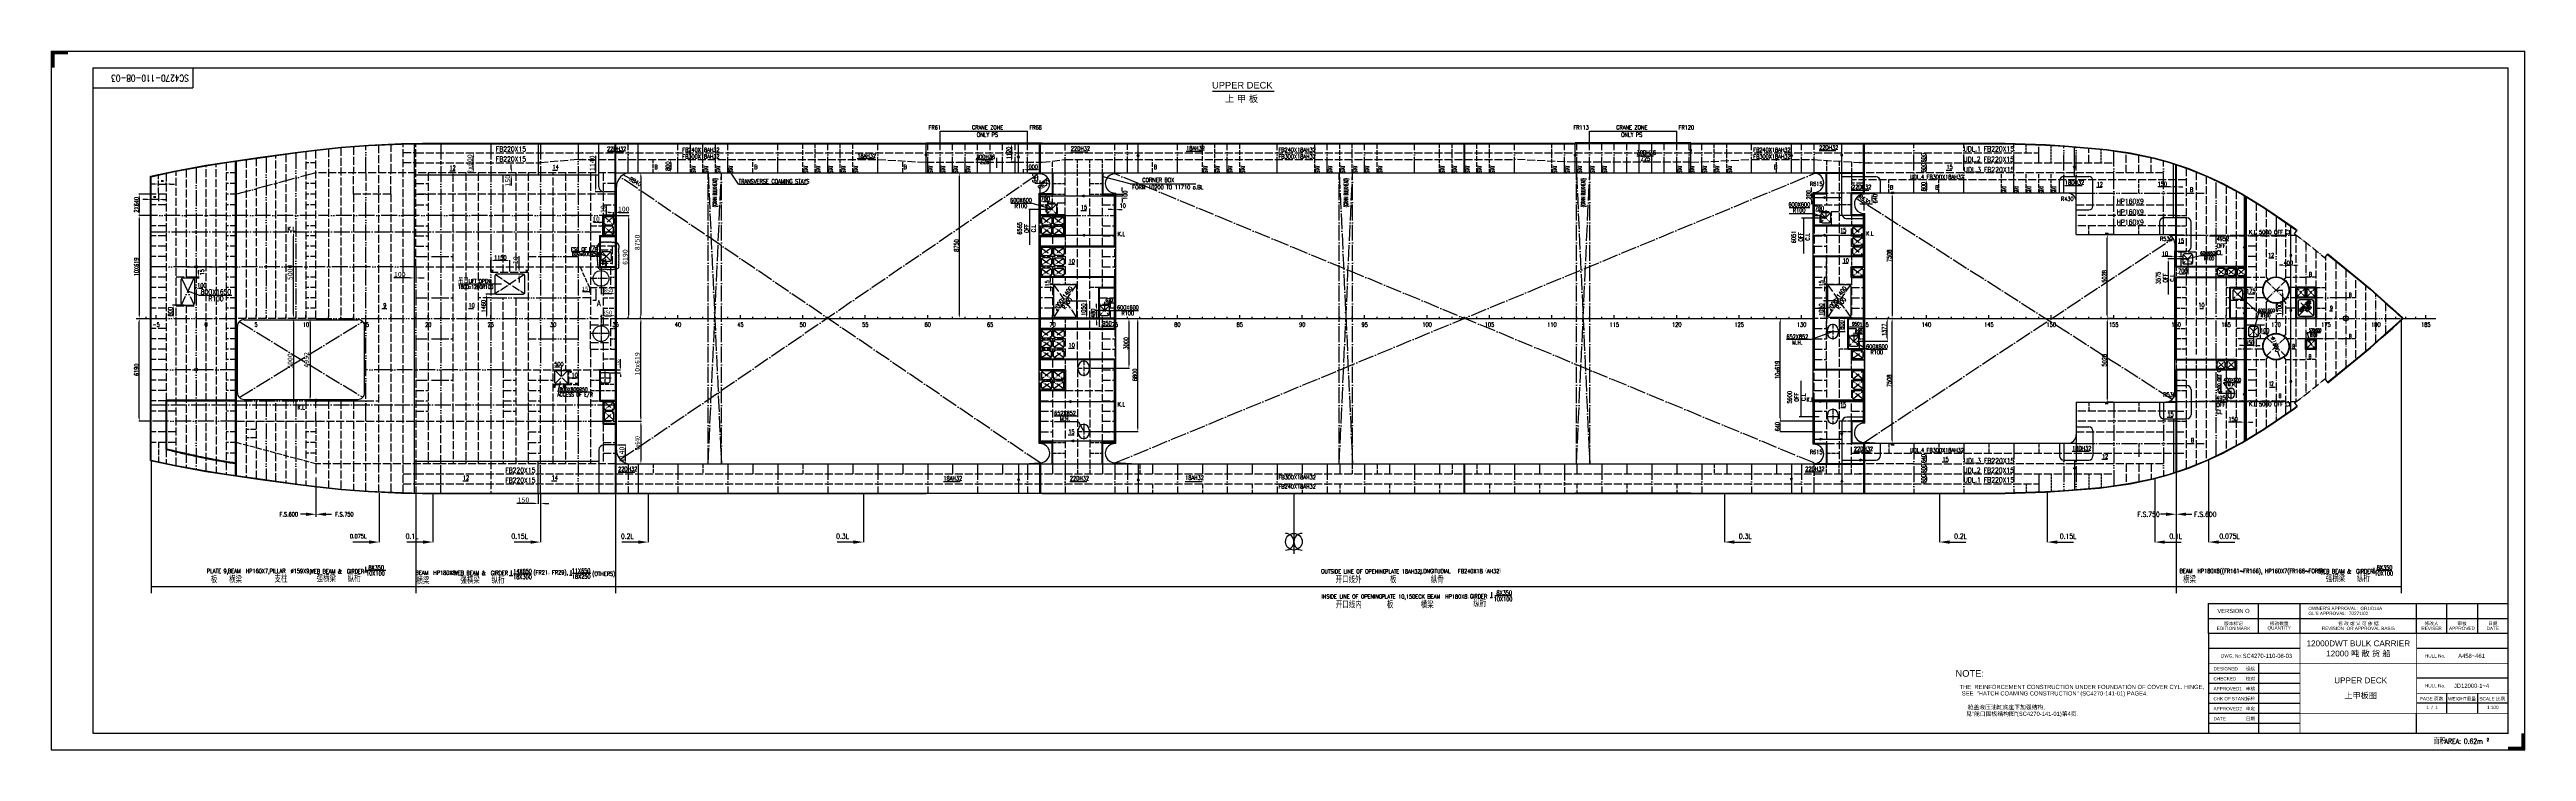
# Model space of a CAD drawing. Extents: x 373818 to 564480, y 322172 to 634257.
# Drawn here: x 415194 to 563994, y 496977 to 539177 of the extents above; entities that cross this region are included whole.
import ezdxf
from ezdxf.enums import TextEntityAlignment as Align

# ---------------------------------------------------------------- set-up
doc = ezdxf.new("R2010")
doc.units = 0
doc.header["$LTSCALE"] = 40
doc.header["$MEASUREMENT"] = 0
for name, pattern in [('ACAD_ISO02W100', [15, 12, -3]), ('ACAD_ISO03W100', [30, 12, -18]), ('ACAD_ISO04W100', [30.5, 24, -3, 0.5, -3]), ('ACAD_ISO05W100', [34, 24, -3, 0.5, -3, 0.5, -3]), ('S-CENTER', [26, 20, -2, 2, -2])]:
    doc.linetypes.add(name, pattern=pattern)
doc.layers.get('0').update_dxf_attribs({"linetype": 'CONTINUOUS'})
doc.layers.get('DEFPOINTS').update_dxf_attribs({"linetype": 'CONTINUOUS'})
for name, color, linetype in [('01CONTINUOUS', 2, 'CONTINUOUS'), ('11TEXTE', 4, 'CONTINUOUS'), ('12TEXTC', 6, 'CONTINUOUS'), ('13DIMENSION', 9, 'CONTINUOUS'), ('9', 6, 'CONTINUOUS'), ('BT_CHI', 7, 'CONTINUOUS'), ('BT_ENG', 7, 'CONTINUOUS'), ('C-CEN', 4, 'ACAD_ISO04W100'), ('C-CON', 4, 'CONTINUOUS'), ('C-DAS', 4, 'ACAD_ISO02W100'), ('FRAME', 7, 'CONTINUOUS'), ('TEXT', 9, 'CONTINUOUS'), ('Y-CON', 2, 'CONTINUOUS'), ('Y-DAS', 2, 'ACAD_ISO02W100'), ('Y-H', 2, 'ACAD_ISO03W100'), ('Y-PH', 2, 'ACAD_ISO05W100'), ('切口', 7, 'CONTINUOUS')]:
    doc.layers.add(name, color=color, linetype=linetype)
doc.styles.add('CHINESE', font='romand.shx', dxfattribs={"width": 0.8, "height": 800, "bigfont": 'hzdx.shx'})
doc.styles.add('ENGNISH', font='romans.shx', dxfattribs={"width": 0.8, "height": 750})
doc.styles.add('HZ', font='romans.shx', dxfattribs={"width": 0.7, "height": 200})
doc.styles.add('ROMANS', font='romans.shx', dxfattribs={"width": 0.75, "height": 250, "bigfont": 'hzdx.shx'})
doc.styles.add('SWISS721LIGHTBT', font='swissl.ttf')
doc.dimstyles.new('DIM50', dxfattribs={"dimscale": 50, "dimtxt": 2.5, "dimasz": 2.5, "dimexe": 2, "dimexo": 0.5, "dimgap": 1, "dimtad": 1, "dimdsep": 46, "dimtxsty": 'HZ', "dimcen": -2.5, "dimclrd": 2, "dimclre": 2, "dimclrt": 2, "dimadec": 0, "dimazin": 0, "dimtfac": 1, "dimtmove": 0, "dimatfit": 0, "dimfxl": 0, "dimtolj": 1, "dimarcsym": 0})
doc.dimstyles.new('DM-100', dxfattribs={"dimscale": 0, "dimtxt": 250, "dimasz": 200, "dimexe": 30, "dimexo": 30, "dimgap": 50, "dimtad": 1, "dimdec": 0, "dimzin": 0, "dimdsep": 46, "dimtxsty": 'ROMANS', "dimcen": 0, "dimclrd": 1, "dimclre": 1, "dimclrt": 1, "dimadec": 0, "dimazin": 0, "dimtfac": 1, "dimtdec": 0, "dimtmove": 0, "dimatfit": 3, "dimfxl": 0, "dimtolj": 1, "dimtzin": 0, "dimarcsym": 0})
doc.dimstyles.new('DM-50', dxfattribs={"dimscale": 50, "dimtxt": 1, "dimasz": 2.5, "dimexe": 1, "dimexo": 1, "dimgap": 1, "dimtad": 1, "dimdec": 0, "dimdsep": 46, "dimtxsty": 'ROMANS', "dimblk1": 'CLOSEDBLANK', "dimblk2": 'CLOSEDBLANK', "dimcen": 0, "dimclrd": 1, "dimclre": 1, "dimclrt": 1, "dimadec": 0, "dimazin": 0, "dimtfac": 1, "dimtdec": 0, "dimtmove": 0, "dimatfit": 3, "dimldrblk": 'CLOSEDBLANK', "dimfxl": 0, "dimtolj": 1, "dimarcsym": 0})

# ---------------------------------------------------------------- blocks, each defined once
blk = doc.blocks.new('A$C75882CA2')
at = {"layer": 'C-CON'}
for p, q in [((0, 57), (136, 114)), ((0, 57), (136, 0)), ((136, 0), (136, 114))]:
    blk.add_line(p, q, dxfattribs=at)
blk = doc.blocks.new('*D21')
at = {"color": 1, "linetype": 'ByBlock', "transparency": 16777216}
for p, q in [((526430, 534596), (525758, 534596)), ((525788, 534396), (525788, 527276)), ((525788, 527076), (525758, 527076))]:
    blk.add_line(p, q, dxfattribs=at)
for points in [[(525754, 534396), (525821, 534396), (525788, 534596)], [(525754, 527276), (525821, 527276), (525788, 527076)]]:
    blk.add_solid(points, dxfattribs=at)
at = {"layer": 'DEFPOINTS', "color": 0, "linetype": 'ByBlock', "transparency": 16777216}
for p in [(526460, 534596), (525788, 527076), (525818, 527076)]:
    blk.add_point(p, dxfattribs=at)
at = {"color": 1, "linetype": 'ByBlock', "transparency": 16777216, "insert": (525613, 530836), "char_height": 250, "attachment_point": 5, "rotation": 90, "style": 'ROMANS'}
blk.add_mtext('\\A1;7508', dxfattribs=at)
blk = doc.blocks.new('*D29')
at = {"color": 1, "linetype": 'ByBlock', "transparency": 16777216}
for p, q in [((478146, 527046), (478146, 526575)), ((479096, 526767), (479096, 526575)), ((478346, 526605), (478896, 526605))]:
    blk.add_line(p, q, dxfattribs=at)
for points in [[(478346, 526638), (478346, 526571), (478146, 526605)], [(478896, 526638), (478896, 526571), (479096, 526605)]]:
    blk.add_solid(points, dxfattribs=at)
at = {"layer": 'DEFPOINTS', "color": 0, "linetype": 'ByBlock', "transparency": 16777216}
for p in [(478146, 527076), (479096, 526797), (479096, 526605)]:
    blk.add_point(p, dxfattribs=at)
at = {"color": 1, "linetype": 'ByBlock', "transparency": 16777216, "insert": (478621, 526780), "char_height": 250, "attachment_point": 5, "style": 'ROMANS'}
blk.add_mtext('\\A1;950', dxfattribs=at)
blk = doc.blocks.new('*D35')
at = {"color": 1, "linetype": 'ByBlock', "transparency": 16777216}
for p, q in [((521816, 529137), (521688, 529137)), ((521966, 529107), (521688, 529107)), ((521718, 529337), (521718, 529537)), ((521718, 529107), (521718, 529137)), ((521718, 529107), (521718, 529137)), ((521718, 528907), (521718, 528707))]:
    blk.add_line(p, q, dxfattribs=at)
for points in [[(521684, 529337), (521751, 529337), (521718, 529137)], [(521684, 528907), (521751, 528907), (521718, 529107)]]:
    blk.add_solid(points, dxfattribs=at)
at = {"layer": 'DEFPOINTS', "color": 0, "linetype": 'ByBlock', "transparency": 16777216}
for p in [(521718, 529137), (521846, 529137), (521996, 529107)]:
    blk.add_point(p, dxfattribs=at)
at = {"color": 1, "linetype": 'ByBlock', "transparency": 16777216, "insert": (521525, 529174), "char_height": 250, "attachment_point": 5, "rotation": 90, "style": 'ROMANS'}
blk.add_mtext('\\A1;15', dxfattribs=at)
blk = doc.blocks.new('*D36')
at = {"color": 1, "linetype": 'ByBlock', "transparency": 16777216}
for p, q in [((475316, 529137), (475188, 529137)), ((475466, 529107), (475188, 529107)), ((475218, 529337), (475218, 529537)), ((475218, 529107), (475218, 529137)), ((475218, 529107), (475218, 529137)), ((475218, 528907), (475218, 528707))]:
    blk.add_line(p, q, dxfattribs=at)
for points in [[(475184, 529337), (475251, 529337), (475218, 529137)], [(475184, 528907), (475251, 528907), (475218, 529107)]]:
    blk.add_solid(points, dxfattribs=at)
at = {"layer": 'DEFPOINTS', "color": 0, "linetype": 'ByBlock', "transparency": 16777216}
for p in [(475218, 529137), (475346, 529137), (475496, 529107)]:
    blk.add_point(p, dxfattribs=at)
at = {"color": 1, "linetype": 'ByBlock', "transparency": 16777216, "insert": (475025, 529174), "char_height": 250, "attachment_point": 5, "rotation": 90, "style": 'ROMANS'}
blk.add_mtext('\\A1;15', dxfattribs=at)
blk = doc.blocks.new('*D37')
at = {"color": 1, "linetype": 'ByBlock', "transparency": 16777216}
for p, q in [((525566, 527076), (525464, 527076)), ((525494, 525899), (525494, 526876)), ((523661, 525699), (525524, 525699))]:
    blk.add_line(p, q, dxfattribs=at)
for points in [[(525461, 526876), (525528, 526876), (525494, 527076)], [(525461, 525899), (525528, 525899), (525494, 525699)]]:
    blk.add_solid(points, dxfattribs=at)
at = {"layer": 'DEFPOINTS', "color": 0, "linetype": 'ByBlock', "transparency": 16777216}
for p in [(525494, 527076), (525596, 527076), (523631, 525699)]:
    blk.add_point(p, dxfattribs=at)
at = {"color": 1, "linetype": 'ByBlock', "transparency": 16777216, "insert": (525319, 526387), "char_height": 250, "attachment_point": 5, "rotation": 90, "style": 'ROMANS'}
blk.add_mtext('\\A1;1377', dxfattribs=at)
blk = doc.blocks.new('A$C5CD94D75')
for p, q in [((50, 376), (50, 576)), ((702, 576), (702, 376))]:
    blk.add_line(p, q)
for centre, start, end in [((376, 576), 0, 180), ((376, 376), 180, 0)]:
    blk.add_arc(centre, 326, start, end)
at = {"layer": 'C-CEN', "ltscale": 0.3}
for p, q in [((0, 476), (752, 476)), ((376, 952), (376, 0))]:
    blk.add_line(p, q, dxfattribs=at)
blk = doc.blocks.new('*D48')
at = {"color": 1, "linetype": 'ByBlock', "transparency": 16777216}
for p, q in [((474536, 535186), (474405, 535186)), ((474435, 535625), (474435, 535386))]:
    blk.add_line(p, q, dxfattribs=at)
for points in [[(474402, 535625), (474468, 535625), (474435, 535825)], [(474402, 535386), (474468, 535386), (474435, 535186)]]:
    blk.add_solid(points, dxfattribs=at)
at = {"layer": 'DEFPOINTS', "color": 0, "linetype": 'ByBlock', "transparency": 16777216}
for p in [(474571, 535825), (474435, 535186), (474566, 535186)]:
    blk.add_point(p, dxfattribs=at)
at = {"color": 1, "linetype": 'ByBlock', "transparency": 16777216, "insert": (474260, 535505), "char_height": 250, "attachment_point": 5, "rotation": 90, "style": 'ROMANS'}
blk.add_mtext('\\A1;640', dxfattribs=at)
blk = doc.blocks.new('*D49')
at = {"color": 1, "linetype": 'ByBlock', "transparency": 16777216}
for p, q in [((473596, 535856), (473596, 536039)), ((474396, 536009), (473796, 536009))]:
    blk.add_line(p, q, dxfattribs=at)
for points in [[(473796, 536042), (473796, 535975), (473596, 536009)], [(474396, 536042), (474396, 535975), (474596, 536009)]]:
    blk.add_solid(points, dxfattribs=at)
at = {"layer": 'DEFPOINTS', "color": 0, "linetype": 'ByBlock', "transparency": 16777216}
for p in [(473596, 536009), (473596, 535826), (474596, 535826)]:
    blk.add_point(p, dxfattribs=at)
at = {"color": 1, "linetype": 'ByBlock', "transparency": 16777216, "insert": (474096, 536184), "char_height": 250, "attachment_point": 5, "style": 'ROMANS'}
blk.add_mtext('\\A1;1000', dxfattribs=at)
blk = doc.blocks.new('*D50')
at = {"color": 1, "linetype": 'ByBlock', "transparency": 16777216}
for p, q in [((479175, 534546), (479557, 534546)), ((479176, 534446), (479557, 534446)), ((479527, 534746), (479527, 534946)), ((479527, 534546), (479527, 534446)), ((479527, 534546), (479527, 534446)), ((479527, 534246), (479527, 534046))]:
    blk.add_line(p, q, dxfattribs=at)
for points in [[(479494, 534746), (479561, 534746), (479527, 534546)], [(479494, 534246), (479561, 534246), (479527, 534446)]]:
    blk.add_solid(points, dxfattribs=at)
at = {"layer": 'DEFPOINTS', "color": 0, "linetype": 'ByBlock', "transparency": 16777216}
for p in [(479145, 534546), (479146, 534446), (479527, 534446)]:
    blk.add_point(p, dxfattribs=at)
at = {"color": 1, "linetype": 'ByBlock', "transparency": 16777216, "insert": (479713, 534477), "char_height": 250, "attachment_point": 5, "rotation": 90, "style": 'ROMANS'}
blk.add_mtext('\\A1;100', dxfattribs=at)
blk = doc.blocks.new('*D51')
at = {"color": 1, "linetype": 'ByBlock', "transparency": 16777216}
for p, q in [((521066, 534546), (520914, 534546)), ((521066, 534346), (520914, 534346)), ((520944, 534746), (520944, 534946)), ((520944, 534546), (520944, 534346)), ((520944, 534546), (520944, 534346)), ((520944, 534146), (520944, 533946))]:
    blk.add_line(p, q, dxfattribs=at)
for points in [[(520911, 534746), (520978, 534746), (520944, 534546)], [(520911, 534146), (520978, 534146), (520944, 534346)]]:
    blk.add_solid(points, dxfattribs=at)
at = {"layer": 'DEFPOINTS', "color": 0, "linetype": 'ByBlock', "transparency": 16777216}
for p in [(520944, 534346), (521096, 534546), (521096, 534346)]:
    blk.add_point(p, dxfattribs=at)
at = {"color": 1, "linetype": 'ByBlock', "transparency": 16777216, "insert": (520768, 534498), "char_height": 250, "attachment_point": 5, "rotation": 90, "style": 'ROMANS'}
blk.add_mtext('\\A1;200', dxfattribs=at)
blk = doc.blocks.new('*D52')
at = {"color": 1, "linetype": 'ByBlock', "transparency": 16777216}
for p, q in [((524438, 534596), (524608, 534596)), ((524578, 534156), (524578, 534396)), ((524438, 533956), (524608, 533956))]:
    blk.add_line(p, q, dxfattribs=at)
for points in [[(524544, 534396), (524611, 534396), (524578, 534596)], [(524544, 534156), (524611, 534156), (524578, 533956)]]:
    blk.add_solid(points, dxfattribs=at)
at = {"layer": 'DEFPOINTS', "color": 0, "linetype": 'ByBlock', "transparency": 16777216}
for p in [(524408, 534596), (524578, 534596), (524408, 533956)]:
    blk.add_point(p, dxfattribs=at)
at = {"color": 1, "linetype": 'ByBlock', "transparency": 16777216, "insert": (524771, 534271), "char_height": 250, "attachment_point": 5, "rotation": 90, "style": 'ROMANS'}
blk.add_mtext('\\A1;640', dxfattribs=at)
blk = doc.blocks.new('*D57')
at = {"color": 1, "linetype": 'ByBlock', "transparency": 16777216}
blk.add_line((452410, 536426), (452410, 536026), dxfattribs=at)
for points in [[(452376, 536426), (452443, 536426), (452410, 536626)], [(452376, 536026), (452443, 536026), (452410, 535826)]]:
    blk.add_solid(points, dxfattribs=at)
at = {"layer": 'DEFPOINTS', "color": 0, "linetype": 'ByBlock', "transparency": 16777216}
for p in [(452410, 536626), (452410, 535826), (452410, 535826)]:
    blk.add_point(p, dxfattribs=at)
at = {"color": 1, "linetype": 'ByBlock', "transparency": 16777216, "insert": (452235, 536226), "char_height": 250, "attachment_point": 5, "rotation": 90, "style": 'ROMANS'}
blk.add_mtext('\\A1;800', dxfattribs=at)
blk = doc.blocks.new('*D58')
at = {"color": 1, "linetype": 'ByBlock', "transparency": 16777216}
for p, q in [((472884, 537376), (472884, 536656)), ((473066, 536456), (472854, 536456))]:
    blk.add_line(p, q, dxfattribs=at)
for points in [[(472851, 537376), (472917, 537376), (472884, 537576)], [(472851, 536656), (472917, 536656), (472884, 536456)]]:
    blk.add_solid(points, dxfattribs=at)
at = {"layer": 'DEFPOINTS', "color": 0, "linetype": 'ByBlock', "transparency": 16777216}
for p in [(473096, 537576), (472884, 536456), (473096, 536456)]:
    blk.add_point(p, dxfattribs=at)
at = {"color": 1, "linetype": 'ByBlock', "transparency": 16777216, "insert": (472709, 537016), "char_height": 250, "attachment_point": 5, "rotation": 90, "style": 'ROMANS'}
blk.add_mtext('\\A1;1120', dxfattribs=at)
blk = doc.blocks.new('*D78')
at = {"color": 1, "linetype": 'ByBlock', "transparency": 16777216}
for p, q in [((539066, 532116), (538680, 532116)), ((538710, 527276), (538710, 531916)), ((539066, 527076), (538680, 527076))]:
    blk.add_line(p, q, dxfattribs=at)
for points in [[(538677, 531916), (538743, 531916), (538710, 532116)], [(538677, 527276), (538743, 527276), (538710, 527076)]]:
    blk.add_solid(points, dxfattribs=at)
at = {"layer": 'DEFPOINTS', "color": 0, "linetype": 'ByBlock', "transparency": 16777216}
for p in [(538710, 532116), (539096, 532116), (539096, 527076)]:
    blk.add_point(p, dxfattribs=at)
at = {"color": 1, "linetype": 'ByBlock', "transparency": 16777216, "insert": (538535, 529596), "char_height": 250, "attachment_point": 5, "rotation": 90, "style": 'ROMANS'}
blk.add_mtext('\\A1;5028', dxfattribs=at)
blk = doc.blocks.new('*D86')
at = {"color": 1, "linetype": 'ByBlock', "transparency": 16777216}
for p, q in [((521091, 520246), (519038, 520246)), ((519068, 520446), (519068, 520686))]:
    blk.add_line(p, q, dxfattribs=at)
for points in [[(519035, 520686), (519101, 520686), (519068, 520886)], [(519035, 520446), (519101, 520446), (519068, 520246)]]:
    blk.add_solid(points, dxfattribs=at)
at = {"layer": 'DEFPOINTS', "color": 0, "linetype": 'ByBlock', "transparency": 16777216}
for p in [(519068, 520886), (519068, 520886), (521121, 520246)]:
    blk.add_point(p, dxfattribs=at)
at = {"color": 1, "linetype": 'ByBlock', "transparency": 16777216, "insert": (518893, 520566), "char_height": 250, "attachment_point": 5, "rotation": 90, "style": 'ROMANS'}
blk.add_mtext('\\A1;640', dxfattribs=at)
blk = doc.blocks.new('*D89')
at = {"color": 1, "linetype": 'ByBlock', "transparency": 16777216}
blk.add_line((527845, 535196), (527845, 534796), dxfattribs=at)
for points in [[(527812, 535196), (527879, 535196), (527845, 535396)], [(527812, 534796), (527879, 534796), (527845, 534596)]]:
    blk.add_solid(points, dxfattribs=at)
at = {"layer": 'DEFPOINTS', "color": 0, "linetype": 'ByBlock', "transparency": 16777216}
for p in [(527845, 535396), (527845, 534596), (527845, 534596)]:
    blk.add_point(p, dxfattribs=at)
at = {"color": 1, "linetype": 'ByBlock', "transparency": 16777216, "insert": (527670, 534996), "char_height": 250, "attachment_point": 5, "rotation": 90, "style": 'ROMANS'}
blk.add_mtext('\\A1;800', dxfattribs=at)
blk = doc.blocks.new('*D102')
at = {"color": 1, "linetype": 'ByBlock', "transparency": 16777216}
blk.add_line((527845, 536026), (527845, 536226), dxfattribs=at)
for points in [[(527812, 536226), (527879, 536226), (527845, 536426)], [(527812, 536026), (527879, 536026), (527845, 535826)]]:
    blk.add_solid(points, dxfattribs=at)
at = {"layer": 'DEFPOINTS', "color": 0, "linetype": 'ByBlock', "transparency": 16777216}
for p in [(527845, 536426), (527845, 536426), (527845, 535826)]:
    blk.add_point(p, dxfattribs=at)
at = {"color": 1, "linetype": 'ByBlock', "transparency": 16777216, "insert": (527670, 536126), "char_height": 250, "attachment_point": 5, "rotation": 90, "style": 'ROMANS'}
blk.add_mtext('\\A1;600', dxfattribs=at)
blk = doc.blocks.new('*D103')
at = {"color": 1, "linetype": 'ByBlock', "transparency": 16777216}
blk.add_line((527845, 536626), (527845, 536826), dxfattribs=at)
for points in [[(527812, 536826), (527879, 536826), (527845, 537026)], [(527812, 536626), (527879, 536626), (527845, 536426)]]:
    blk.add_solid(points, dxfattribs=at)
at = {"layer": 'DEFPOINTS', "color": 0, "linetype": 'ByBlock', "transparency": 16777216}
for p in [(527845, 537026), (527845, 537026), (527845, 536426)]:
    blk.add_point(p, dxfattribs=at)
at = {"color": 1, "linetype": 'ByBlock', "transparency": 16777216, "insert": (527670, 536726), "char_height": 250, "attachment_point": 5, "rotation": 90, "style": 'ROMANS'}
blk.add_mtext('\\A1;600', dxfattribs=at)
blk = doc.blocks.new('*D105')
at = {"color": 1, "linetype": 'ByBlock', "transparency": 16777216}
blk.add_line((527845, 517526), (527845, 517326), dxfattribs=at)
for points in [[(527812, 517526), (527879, 517526), (527845, 517726)], [(527812, 517326), (527879, 517326), (527845, 517126)]]:
    blk.add_solid(points, dxfattribs=at)
at = {"layer": 'DEFPOINTS', "color": 0, "linetype": 'ByBlock', "transparency": 16777216}
for p in [(527845, 517726), (527845, 517126), (527845, 517126)]:
    blk.add_point(p, dxfattribs=at)
at = {"color": 1, "linetype": 'ByBlock', "transparency": 16777216, "insert": (527670, 517426), "char_height": 250, "attachment_point": 5, "rotation": 90, "style": 'ROMANS'}
blk.add_mtext('\\A1;600', dxfattribs=at)
blk = doc.blocks.new('*D104')
at = {"color": 1, "linetype": 'ByBlock', "transparency": 16777216}
blk.add_line((527845, 518126), (527845, 517926), dxfattribs=at)
for points in [[(527812, 518126), (527879, 518126), (527845, 518326)], [(527812, 517926), (527879, 517926), (527845, 517726)]]:
    blk.add_solid(points, dxfattribs=at)
at = {"layer": 'DEFPOINTS', "color": 0, "linetype": 'ByBlock', "transparency": 16777216}
for p in [(527845, 518326), (527845, 517726), (527845, 517726)]:
    blk.add_point(p, dxfattribs=at)
at = {"color": 1, "linetype": 'ByBlock', "transparency": 16777216, "insert": (527670, 518026), "char_height": 250, "attachment_point": 5, "rotation": 90, "style": 'ROMANS'}
blk.add_mtext('\\A1;600', dxfattribs=at)
blk = doc.blocks.new('*D106')
at = {"color": 1, "linetype": 'ByBlock', "transparency": 16777216}
blk.add_line((527845, 518526), (527845, 518766), dxfattribs=at)
for points in [[(527812, 518766), (527879, 518766), (527845, 518966)], [(527812, 518526), (527879, 518526), (527845, 518326)]]:
    blk.add_solid(points, dxfattribs=at)
at = {"layer": 'DEFPOINTS', "color": 0, "linetype": 'ByBlock', "transparency": 16777216}
for p in [(527845, 518966), (527845, 518966), (527845, 518326)]:
    blk.add_point(p, dxfattribs=at)
at = {"color": 1, "linetype": 'ByBlock', "transparency": 16777216, "insert": (527670, 518646), "char_height": 250, "attachment_point": 5, "rotation": 90, "style": 'ROMANS'}
blk.add_mtext('\\A1;640', dxfattribs=at)
blk = doc.blocks.new('*D107')
at = {"color": 1, "linetype": 'ByBlock', "transparency": 16777216}
for p, q in [((525788, 527076), (525758, 527076)), ((525788, 519756), (525788, 526876)), ((526430, 519556), (525758, 519556))]:
    blk.add_line(p, q, dxfattribs=at)
for points in [[(525754, 526876), (525821, 526876), (525788, 527076)], [(525754, 519756), (525821, 519756), (525788, 519556)]]:
    blk.add_solid(points, dxfattribs=at)
at = {"layer": 'DEFPOINTS', "color": 0, "linetype": 'ByBlock', "transparency": 16777216}
for p in [(525788, 527076), (525818, 527076), (526460, 519556)]:
    blk.add_point(p, dxfattribs=at)
at = {"color": 1, "linetype": 'ByBlock', "transparency": 16777216, "insert": (525613, 523316), "char_height": 250, "attachment_point": 5, "rotation": 90, "style": 'ROMANS'}
blk.add_mtext('\\A1;7508', dxfattribs=at)
blk = doc.blocks.new('*D108')
at = {"color": 1, "linetype": 'ByBlock', "transparency": 16777216}
for p, q in [((539066, 527076), (538680, 527076)), ((538710, 526876), (538710, 522236)), ((539066, 522036), (538680, 522036))]:
    blk.add_line(p, q, dxfattribs=at)
for points in [[(538677, 526876), (538743, 526876), (538710, 527076)], [(538677, 522236), (538743, 522236), (538710, 522036)]]:
    blk.add_solid(points, dxfattribs=at)
at = {"layer": 'DEFPOINTS', "color": 0, "linetype": 'ByBlock', "transparency": 16777216}
for p in [(539096, 527076), (538710, 522036), (539096, 522036)]:
    blk.add_point(p, dxfattribs=at)
at = {"color": 1, "linetype": 'ByBlock', "transparency": 16777216, "insert": (538535, 524556), "char_height": 250, "attachment_point": 5, "rotation": 90, "style": 'ROMANS'}
blk.add_mtext('\\A1;5028', dxfattribs=at)
blk = doc.blocks.new('*D140')
at = {"color": 1, "linetype": 'ByBlock', "transparency": 16777216}
for p, q in [((421396, 535150), (421146, 535150)), ((421646, 535150), (422096, 535150)), ((422096, 535182), (422096, 535250)), ((422346, 535150), (422596, 535150))]:
    blk.add_line(p, q, dxfattribs=at)
for points in [[(421396, 535192), (421396, 535109), (421646, 535150)], [(422346, 535192), (422346, 535109), (422096, 535150)]]:
    blk.add_solid(points, dxfattribs=at)
at = {"layer": 'DEFPOINTS', "color": 0, "linetype": 'ByBlock', "transparency": 16777216}
for p in [(421646, 535150), (422096, 535150), (422096, 535082)]:
    blk.add_point(p, dxfattribs=at)
at = {"color": 1, "linetype": 'ByBlock', "transparency": 16777216, "insert": (421871, 535350), "char_height": 200, "attachment_point": 5, "style": 'HZ'}
blk.add_mtext('\\A1;=', dxfattribs=at)
blk = doc.blocks.new('_CLOSEDBLANK')
at = {"color": 0, "linetype": 'ByBlock'}
for p, q in [((-1, 0.17), (0, 0)), ((-1, 0.17), (-1, -0.17)), ((0, 0), (-1, -0.17))]:
    blk.add_line(p, q, dxfattribs=at)
blk = doc.blocks.new('*D139')
at = {"color": 1, "linetype": 'ByBlock', "transparency": 16777216}
for p, q in [((420946, 534227), (420696, 534227)), ((421646, 534227), (421196, 534227)), ((421646, 534227), (421196, 534227)), ((421646, 534501), (421646, 534127)), ((421896, 534227), (422146, 534227))]:
    blk.add_line(p, q, dxfattribs=at)
for points in [[(420946, 534269), (420946, 534185), (421196, 534227)], [(421896, 534269), (421896, 534185), (421646, 534227)]]:
    blk.add_solid(points, dxfattribs=at)
at = {"layer": 'DEFPOINTS', "color": 0, "linetype": 'ByBlock', "transparency": 16777216}
for p in [(421196, 534227), (421196, 534227), (421646, 534601)]:
    blk.add_point(p, dxfattribs=at)
at = {"color": 1, "linetype": 'ByBlock', "transparency": 16777216, "insert": (421410, 534383), "char_height": 200, "attachment_point": 5, "style": 'HZ'}
blk.add_mtext('\\A1;=', dxfattribs=at)
blk = doc.blocks.new('*D141')
at = {"color": 1, "linetype": 'ByBlock', "transparency": 16777216}
for p, q in [((421166, 534546), (420450, 534546)), ((420480, 534346), (420480, 533466)), ((421136, 533266), (420450, 533266))]:
    blk.add_line(p, q, dxfattribs=at)
for points in [[(420447, 534346), (420513, 534346), (420480, 534546)], [(420447, 533466), (420513, 533466), (420480, 533266)]]:
    blk.add_solid(points, dxfattribs=at)
at = {"layer": 'DEFPOINTS', "color": 0, "linetype": 'ByBlock', "transparency": 16777216}
for p in [(421196, 534546), (420480, 533266), (421166, 533266)]:
    blk.add_point(p, dxfattribs=at)
at = {"color": 1, "linetype": 'ByBlock', "transparency": 16777216, "insert": (420305, 533906), "char_height": 250, "attachment_point": 5, "rotation": 90, "style": 'ROMANS'}
blk.add_mtext('\\A1;2X640', dxfattribs=at)
blk = doc.blocks.new('*D165')
at = {"color": 3, "linetype": 'ByBlock', "transparency": 16777216}
for p, q in [((436746, 529505), (435771, 529505)), ((436996, 529567), (436996, 529535)), ((437096, 529567), (437096, 529535)), ((437346, 529505), (437596, 529505))]:
    blk.add_line(p, q, dxfattribs=at)
for points in [[(436746, 529546), (436746, 529463), (436996, 529505)], [(437346, 529546), (437346, 529463), (437096, 529505)]]:
    blk.add_solid(points, dxfattribs=at)
at = {"layer": 'DEFPOINTS', "color": 0, "linetype": 'ByBlock', "transparency": 16777216}
for p in [(436996, 529505), (436996, 529505), (437096, 529505)]:
    blk.add_point(p, dxfattribs=at)
at = {"color": 3, "linetype": 'ByBlock', "transparency": 16777216, "insert": (436134, 529717), "char_height": 300, "attachment_point": 5}
blk.add_mtext('\\A1;100', dxfattribs=at)
blk = doc.blocks.new('*D169')
at = {"color": 3, "linetype": 'ByBlock', "transparency": 16777216}
for p, q in [((450509, 535826), (450641, 535826)), ((450611, 535576), (450611, 527326)), ((450509, 527076), (450641, 527076))]:
    blk.add_line(p, q, dxfattribs=at)
for points in [[(450570, 535576), (450653, 535576), (450611, 535826)], [(450570, 527326), (450653, 527326), (450611, 527076)]]:
    blk.add_solid(points, dxfattribs=at)
at = {"layer": 'DEFPOINTS', "color": 0, "linetype": 'ByBlock', "transparency": 16777216}
for p in [(450446, 535826), (450446, 527076), (450611, 527076)]:
    blk.add_point(p, dxfattribs=at)
at = {"color": 3, "linetype": 'ByBlock', "transparency": 16777216, "insert": (450399, 531641), "char_height": 300, "attachment_point": 5, "rotation": 90}
blk.add_mtext('\\A1;8750', dxfattribs=at)
blk = doc.blocks.new('*D172')
at = {"color": 3, "linetype": 'ByBlock', "transparency": 16777216}
for p, q in [((448221, 527178), (448221, 527205)), ((448471, 527235), (448821, 527235)), ((449071, 527178), (449071, 527205))]:
    blk.add_line(p, q, dxfattribs=at)
for points in [[(448471, 527276), (448471, 527193), (448221, 527235)], [(448821, 527276), (448821, 527193), (449071, 527235)]]:
    blk.add_solid(points, dxfattribs=at)
at = {"layer": 'DEFPOINTS', "color": 0, "linetype": 'ByBlock', "transparency": 16777216}
for p in [(448221, 527240), (449071, 527240), (449071, 527235)]:
    blk.add_point(p, dxfattribs=at)
at = {"color": 3, "linetype": 'ByBlock', "transparency": 16777216, "insert": (448601, 527422), "char_height": 250, "attachment_point": 5}
blk.add_mtext('\\A1;850', dxfattribs=at)
blk = doc.blocks.new('*D166')
at = {"color": 3, "linetype": 'ByBlock', "transparency": 16777216}
for p, q in [((444446, 516574), (444446, 515917)), ((444596, 516574), (444596, 515917)), ((444196, 515947), (443171, 515947)), ((444846, 515947), (445096, 515947))]:
    blk.add_line(p, q, dxfattribs=at)
for points in [[(444196, 515989), (444196, 515905), (444446, 515947)], [(444846, 515989), (444846, 515905), (444596, 515947)]]:
    blk.add_solid(points, dxfattribs=at)
at = {"layer": 'DEFPOINTS', "color": 0, "linetype": 'ByBlock', "transparency": 16777216}
for p in [(444446, 516636), (444596, 516636), (444596, 515947)]:
    blk.add_point(p, dxfattribs=at)
at = {"color": 3, "linetype": 'ByBlock', "transparency": 16777216, "insert": (443559, 516160), "char_height": 300, "attachment_point": 5}
blk.add_mtext('\\A1;150', dxfattribs=at)
blk = doc.blocks.new('*D171')
at = {"color": 3, "linetype": 'ByBlock', "transparency": 16777216}
for p, q in [((448690, 523801), (449398, 523801)), ((448879, 523981), (449398, 523981)), ((449383, 524106), (449383, 524618)), ((449383, 523676), (449383, 523551))]:
    blk.add_line(p, q, dxfattribs=at)
for points in [[(449362, 524106), (449404, 524106), (449383, 523981)], [(449362, 523676), (449404, 523676), (449383, 523801)]]:
    blk.add_solid(points, dxfattribs=at)
at = {"layer": 'DEFPOINTS', "color": 0, "linetype": 'ByBlock', "transparency": 16777216}
for p in [(448659, 523801), (448848, 523981), (449383, 523981)]:
    blk.add_point(p, dxfattribs=at)
at = {"color": 3, "linetype": 'ByBlock', "transparency": 16777216, "insert": (449277, 524424), "char_height": 150, "attachment_point": 5, "rotation": 90}
blk.add_mtext('\\A1;180', dxfattribs=at)
blk = doc.blocks.new('*D170')
at = {"color": 3, "linetype": 'ByBlock', "transparency": 16777216}
for p, q in [((449209, 519466), (449716, 519466)), ((449442, 518326), (449716, 518326)), ((449686, 518576), (449686, 519216))]:
    blk.add_line(p, q, dxfattribs=at)
for points in [[(449644, 519216), (449727, 519216), (449686, 519466)], [(449644, 518576), (449727, 518576), (449686, 518326)]]:
    blk.add_solid(points, dxfattribs=at)
at = {"layer": 'DEFPOINTS', "color": 0, "linetype": 'ByBlock', "transparency": 16777216}
for p in [(449146, 519466), (449686, 519466), (449379, 518326)]:
    blk.add_point(p, dxfattribs=at)
at = {"color": 3, "linetype": 'ByBlock', "transparency": 16777216, "insert": (449473, 518896), "char_height": 300, "attachment_point": 5, "rotation": 90}
blk.add_mtext('\\A1;1140', dxfattribs=at)
blk = doc.blocks.new('*D168')
at = {"color": 3, "linetype": 'ByBlock', "transparency": 16777216}
for p, q in [((444021, 529836), (444021, 529836)), ((444021, 529736), (444021, 529736)), ((444051, 530086), (444051, 530811)), ((444051, 529486), (444051, 529236))]:
    blk.add_line(p, q, dxfattribs=at)
for points in [[(444009, 530086), (444092, 530086), (444051, 529836)], [(444009, 529486), (444092, 529486), (444051, 529736)]]:
    blk.add_solid(points, dxfattribs=at)
at = {"layer": 'DEFPOINTS', "color": 0, "linetype": 'ByBlock', "transparency": 16777216}
for p in [(444051, 529836), (444083, 529836), (444083, 529736)]:
    blk.add_point(p, dxfattribs=at)
at = {"color": 3, "linetype": 'ByBlock', "transparency": 16777216, "insert": (443838, 530573), "char_height": 300, "attachment_point": 5, "rotation": 90}
blk.add_mtext('\\A1;10', dxfattribs=at)
blk = doc.blocks.new('*D167')
at = {"color": 1, "linetype": 'ByBlock', "transparency": 16777216}
for p, q in [((442346, 529889), (442346, 530582)), ((443296, 530552), (442546, 530552)), ((443496, 529889), (443496, 530582))]:
    blk.add_line(p, q, dxfattribs=at)
for points in [[(442546, 530586), (442546, 530519), (442346, 530552)], [(443296, 530586), (443296, 530519), (443496, 530552)]]:
    blk.add_solid(points, dxfattribs=at)
at = {"layer": 'DEFPOINTS', "color": 0, "linetype": 'ByBlock', "transparency": 16777216}
for p in [(442346, 530552), (442346, 529859), (443496, 529859)]:
    blk.add_point(p, dxfattribs=at)
at = {"color": 1, "linetype": 'ByBlock', "transparency": 16777216, "insert": (442921, 530727), "char_height": 250, "attachment_point": 5, "style": 'ROMANS'}
blk.add_mtext('\\A1;1150', dxfattribs=at)
blk = doc.blocks.new('*D173')
at = {"color": 1, "linetype": 'ByBlock', "transparency": 16777216}
blk.add_line((449956, 535481), (449550, 535711), dxfattribs=at)
blk.add_solid([(449740, 535641), (449708, 535583), (449550, 535711)], dxfattribs=at)
at = {"layer": 'DEFPOINTS', "color": 0, "linetype": 'ByBlock', "transparency": 16777216}
for p in [(449550, 535711), (450281, 535297)]:
    blk.add_point(p, dxfattribs=at)
at = {"color": 1, "linetype": 'ByBlock', "transparency": 16777216, "insert": (450286, 535293), "char_height": 250, "attachment_point": 5, "rotation": 330.45861, "style": 'ROMANS'}
blk.add_mtext('\\A1;R840', dxfattribs=at)
blk = doc.blocks.new('TITLE3')
for p, q in [((-12500, 5100), (-18000, 5100)), ((0, 5100), (-5500, 5100)), ((-18000, 3600), (-12500, 3600)), ((-18000, 3000), (-12500, 3000)), ((-15000, 4200), (-15000, 0)), ((0, 3300), (-5500, 3300)), ((-18000, 2400), (-12500, 2400)), ((-18000, 1800), (-12500, 1800)), ((0, 1800), (-5500, 1800)), ((-18000, 1200), (-12500, 1200)), ((-18000, 600), (-12500, 600)), ((-5500, 0), (-5500, 1200))]:
    blk.add_line(p, q)
at = {"const_width": 80}
blk.add_lwpolyline([(-18000, 0), (0, 0), (0, 6000), (-18000, 6000)], close=True, dxfattribs=at)
at = {"const_width": 40}
for points in [[(-12500, 6000), (-12500, 0)], [(-5500, 6000), (-5500, 0)], [(-18000, 4200), (0, 4200)], [(-5500, 2400), (0, 2400)], [(-12500, 1200), (0, 1200)]]:
    blk.add_lwpolyline(points, dxfattribs=at)
blk = doc.blocks.new('*D199')
at = {"color": 1, "linetype": 'ByBlock', "transparency": 16777216}
for p, q in [((571220, 521122), (570464, 521122)), ((571520, 521122), (571420, 521122)), ((571420, 521101), (571420, 521092)), ((571520, 521101), (571520, 521092)), ((571720, 521122), (571920, 521122))]:
    blk.add_line(p, q, dxfattribs=at)
for points in [[(571220, 521155), (571220, 521089), (571420, 521122)], [(571720, 521155), (571720, 521089), (571520, 521122)]]:
    blk.add_solid(points, dxfattribs=at)
at = {"layer": 'DEFPOINTS', "color": 0, "linetype": 'ByBlock', "transparency": 16777216}
for p in [(571420, 521131), (571420, 521122), (571520, 521131)]:
    blk.add_point(p, dxfattribs=at)
at = {"color": 1, "linetype": 'ByBlock', "transparency": 16777216, "insert": (570742, 521297), "char_height": 250, "attachment_point": 5, "style": 'ROMANS'}
blk.add_mtext('\\A1;150', dxfattribs=at)
blk = doc.blocks.new('*D200')
at = {"color": 1, "linetype": 'ByBlock', "transparency": 16777216}
for p, q in [((567320, 530117), (567320, 530015)), ((567520, 530045), (567820, 530045)), ((568020, 530117), (568020, 530015))]:
    blk.add_line(p, q, dxfattribs=at)
for points in [[(567520, 530079), (567520, 530012), (567320, 530045)], [(567820, 530079), (567820, 530012), (568020, 530045)]]:
    blk.add_solid(points, dxfattribs=at)
at = {"layer": 'DEFPOINTS', "color": 0, "linetype": 'ByBlock', "transparency": 16777216}
for p in [(567320, 530147), (568020, 530147), (568020, 530045)]:
    blk.add_point(p, dxfattribs=at)
at = {"color": 1, "linetype": 'ByBlock', "transparency": 16777216, "insert": (567719, 530220), "char_height": 250, "attachment_point": 5, "style": 'ROMANS'}
blk.add_mtext('\\A1;700', dxfattribs=at)
blk = doc.blocks.new('*D202')
at = {"color": 1, "linetype": 'ByBlock', "transparency": 16777216}
for p, q in [((566970, 535419), (566214, 535419)), ((567170, 535432), (567170, 535449)), ((567320, 535419), (567170, 535419)), ((567320, 535432), (567320, 535449)), ((567520, 535419), (567720, 535419))]:
    blk.add_line(p, q, dxfattribs=at)
for points in [[(566970, 535453), (566970, 535386), (567170, 535419)], [(567520, 535453), (567520, 535386), (567320, 535419)]]:
    blk.add_solid(points, dxfattribs=at)
at = {"layer": 'DEFPOINTS', "color": 0, "linetype": 'ByBlock', "transparency": 16777216}
for p in [(567170, 535419), (567170, 535402), (567320, 535402)]:
    blk.add_point(p, dxfattribs=at)
at = {"color": 1, "linetype": 'ByBlock', "transparency": 16777216, "insert": (566492, 535594), "char_height": 250, "attachment_point": 5, "style": 'ROMANS'}
blk.add_mtext('\\A1;150', dxfattribs=at)
blk = doc.blocks.new('*D201')
at = {"color": 1, "linetype": 'ByBlock', "transparency": 16777216}
for p, q in [((567040, 531071), (566463, 531071)), ((567240, 531083), (567240, 531101)), ((567295, 531071), (567240, 531071)), ((567295, 531083), (567295, 531101)), ((567495, 531071), (567695, 531071))]:
    blk.add_line(p, q, dxfattribs=at)
for points in [[(567040, 531104), (567040, 531037), (567240, 531071)], [(567495, 531104), (567495, 531037), (567295, 531071)]]:
    blk.add_solid(points, dxfattribs=at)
at = {"layer": 'DEFPOINTS', "color": 0, "linetype": 'ByBlock', "transparency": 16777216}
for p in [(567240, 531071), (567240, 531053), (567295, 531053)]:
    blk.add_point(p, dxfattribs=at)
at = {"color": 1, "linetype": 'ByBlock', "transparency": 16777216, "insert": (566651, 531246), "char_height": 250, "attachment_point": 5, "style": 'ROMANS'}
blk.add_mtext('\\A1;10', dxfattribs=at)
blk = doc.blocks.new('*D203')
at = {"color": 1, "linetype": 'ByBlock', "transparency": 16777216}
for p, q in [((573115, 526226), (573132, 526179)), ((573524, 525098), (573430, 525358))]:
    blk.add_line(p, q, dxfattribs=at)
for points in [[(573147, 526237), (573084, 526215), (573047, 526414)], [(573555, 525109), (573493, 525086), (573592, 524910)]]:
    blk.add_solid(points, dxfattribs=at)
at = {"layer": 'DEFPOINTS', "color": 0, "linetype": 'ByBlock', "transparency": 16777216}
for p in [(573047, 526414), (573592, 524910)]:
    blk.add_point(p, dxfattribs=at)
at = {"color": 1, "linetype": 'ByBlock', "transparency": 16777216, "insert": (573271, 525796), "char_height": 250, "attachment_point": 5, "rotation": 289.90589, "style": 'ROMANS'}
blk.add_mtext('\\A1;∅1600', dxfattribs=at)
blk = doc.blocks.new('*D198')
at = {"color": 1, "linetype": 'ByBlock', "transparency": 16777216}
for p, q in [((571320, 525728), (571120, 525728)), ((571520, 526115), (571520, 525698)), ((571970, 525728), (571520, 525728)), ((571970, 526544), (571970, 525698)), ((572170, 525728), (572370, 525728))]:
    blk.add_line(p, q, dxfattribs=at)
for points in [[(571320, 525761), (571320, 525695), (571520, 525728)], [(572170, 525761), (572170, 525695), (571970, 525728)]]:
    blk.add_solid(points, dxfattribs=at)
at = {"layer": 'DEFPOINTS', "color": 0, "linetype": 'ByBlock', "transparency": 16777216}
for p in [(571520, 526145), (571520, 525728), (571970, 526574)]:
    blk.add_point(p, dxfattribs=at)
at = {"color": 1, "linetype": 'ByBlock', "transparency": 16777216, "insert": (571745, 525903), "char_height": 250, "attachment_point": 5, "style": 'ROMANS'}
blk.add_mtext('\\A1;450', dxfattribs=at)
blk = doc.blocks.new('*D204')
at = {"color": 1, "linetype": 'ByBlock', "transparency": 16777216}
for p, q in [((573720, 530551), (573520, 530551)), ((573920, 530455), (573920, 530581)), ((573920, 530551), (574220, 530551)), ((573920, 530551), (574220, 530551)), ((574220, 530455), (574220, 530581)), ((574420, 530551), (574620, 530551))]:
    blk.add_line(p, q, dxfattribs=at)
for points in [[(573720, 530584), (573720, 530518), (573920, 530551)], [(574420, 530584), (574420, 530518), (574220, 530551)]]:
    blk.add_solid(points, dxfattribs=at)
at = {"layer": 'DEFPOINTS', "color": 0, "linetype": 'ByBlock', "transparency": 16777216}
for p in [(573920, 530425), (574220, 530551), (574220, 530425)]:
    blk.add_point(p, dxfattribs=at)
at = {"color": 1, "linetype": 'ByBlock', "transparency": 16777216, "insert": (574063, 530695), "char_height": 250, "attachment_point": 5, "style": 'ROMANS'}
blk.add_mtext('\\A1;400', dxfattribs=at)

msp = doc.modelspace()

# ---------------------------------------------------------------- linework, layer by layer
at = {"color": 2}
for p, q in [((417794.48, 538077.25), (562894.48, 538077.25)), ((417794.48, 538077.25), (417794.48, 498077.25)), ((562894.48, 498077.25), (562894.48, 538077.25)), ((417794.48, 498077.25), (562894.48, 498077.25))]:
    msp.add_line(p, q, dxfattribs=at)
for p, q in [((468698.49, 533608.73), (468698.49, 534262.89)), ((473948.49, 533608.73), (473948.49, 534262.89)), ((507698.49, 533608.73), (507698.49, 534262.89)), ((512948.49, 533608.73), (512948.49, 534262.89)), ((437098.49, 533506.5), (437098.49, 512524.73)), ((449173.49, 527942.61), (449173.49, 533515.61)), ((449173.49, 527942.61), (449173.49, 533515.61)), ((449223.49, 527992.61), (449223.49, 533515.61)), ((449223.49, 527992.61), (449223.49, 533515.61)), ((474673.49, 531765.61), (474673.49, 533515.61)), ((474723.49, 531765.61), (474723.49, 533515.61)), ((500173.49, 531765.61), (500173.49, 533515.61)), ((500223.49, 531765.61), (500223.49, 533515.61)), ((513798.49, 533565.61), (506848.49, 533565.61)), ((513798.49, 533515.61), (506848.49, 533515.61)), ((524173.49, 530560.61), (524173.49, 533515.61)), ((524223.49, 530510.61), (524223.49, 533515.61)), ((421268.49, 531556.79), (421298.49, 531532.63)), ((426373.49, 513571.58), (426373.49, 532459.65)), ((426423.49, 513564.35), (426423.49, 532466.88)), ((456580.34, 531090.93), (455948.49, 532044.54)), ((473698.49, 531765.61), (474698.49, 531705.61)), ((474673.49, 531755.12), (474673.49, 531765.61)), ((474698.49, 531755.61), (474698.49, 531765.61)), ((474723.49, 531755.12), (474723.49, 531765.61)), ((475423.49, 531765.61), (475423.49, 530510.61)), ((475473.49, 531765.61), (475473.49, 530460.61)), ((478423.49, 531765.61), (478423.49, 530460.61)), ((478473.49, 531765.61), (478473.49, 530510.61)), ((480112.08, 531110.05), (478482.08, 531520.05)), ((480198.49, 531765.61), (479198.49, 531705.61)), ((521173.49, 531790.61), (524173.49, 531790.61)), ((521173.49, 531740.61), (521173.49, 531790.61)), ((521173.49, 531740.61), (524173.49, 531740.61)), ((521923.49, 530560.61), (521923.49, 531765.61)), ((521973.49, 530510.61), (521973.49, 531765.61)), ((542923.49, 526085.61), (542923.49, 532254.35)), ((542973.49, 526135.61), (542973.49, 532237.51)), ((472941.43, 529939.69), (474168.03, 529939.69)), ((475398.49, 529580.61), (474168.03, 529939.69)), ((474673.49, 529180.61), (474673.49, 530511.12)), ((475423.49, 530510.61), (474673.49, 530510.61)), ((474723.49, 529230.61), (474723.49, 530460.61)), ((475473.49, 530460.61), (474723.49, 530460.61)), ((475098.49, 529780.61), (475098.49, 529380.61)), ((475598.49, 529880.61), (475198.49, 529880.61)), ((475698.49, 529380.61), (475698.49, 529780.61)), ((478423.49, 530460.61), (479173.49, 530460.61)), ((478473.49, 530510.61), (479223.49, 530510.61)), ((479173.49, 527373.61), (479173.49, 530460.61)), ((479223.49, 527323.61), (479223.49, 530510.61)), ((480112.08, 531110.05), (484062.08, 531110.05)), ((521173.49, 528561.61), (521173.49, 530560.61)), ((521173.49, 530560.61), (521923.49, 530560.61)), ((521223.49, 528611.61), (521223.49, 530510.61)), ((521223.49, 530510.61), (521973.49, 530510.61)), ((523423.49, 529180.61), (523423.49, 530560.61)), ((524173.49, 530560.61), (523423.49, 530560.61)), ((523473.49, 529230.61), (523473.49, 530510.61)), ((524223.49, 530510.61), (523473.49, 530510.61)), ((525198.49, 530535.61), (524198.5, 530475.61)), ((525787.35, 530535.61), (526010.44, 530535.61)), ((525858.38, 530611.02), (525821.02, 530535.61)), ((525831.78, 530611.02), (526017.31, 530611.02)), ((525901.68, 530611.02), (525864.31, 530535.61)), ((525948.25, 530611.02), (525910.88, 530535.61)), ((525996.14, 530611.02), (525958.77, 530535.61)), ((547048.49, 526010.61), (547048.49, 530379.14)), ((547123.49, 515697.67), (547123.49, 530333.56)), ((547173.49, 515728.05), (547173.49, 530303.18)), ((448423.49, 527942.61), (448423.49, 529230.61)), ((448423.49, 529230.61), (449173.49, 529230.61)), ((448423.49, 529230.61), (449173.49, 529230.61)), ((448473.49, 527992.61), (448473.49, 529180.61)), ((448473.49, 529180.61), (449173.49, 529180.61)), ((448473.49, 529180.61), (449173.49, 529180.61)), ((448517.79, 528718.49), (448517.79, 529046.8)), ((448517.79, 528454.73), (448517.79, 528126.43)), ((448617.79, 529146.8), (448973.53, 529146.8)), ((448973.53, 528618.49), (448617.79, 528618.49)), ((448973.53, 528554.73), (448617.79, 528554.73)), ((449073.53, 529046.8), (449073.53, 528718.49)), ((449073.53, 528126.43), (449073.53, 528454.73)), ((449173.49, 527992.61), (449173.49, 529180.61)), ((449223.49, 527942.61), (449223.49, 529230.61)), ((474033.68, 529580.61), (475398.49, 529580.61)), ((476173.49, 529180.61), (474673.49, 529180.61)), ((476223.49, 529230.61), (474723.49, 529230.61)), ((474778.49, 529025.61), (474778.49, 528736.61)), ((474778.49, 528147.61), (474778.49, 528436.61)), ((475308.49, 529125.61), (474878.49, 529125.61)), ((474878.49, 528636.61), (475308.49, 528636.61)), ((474878.49, 528536.61), (475308.49, 528536.61)), ((475198.49, 529280.61), (475598.49, 529280.61)), ((475408.49, 529025.61), (475408.49, 528736.61)), ((475408.49, 528147.61), (475408.49, 528436.61)), ((475488.49, 529025.61), (475488.49, 528736.61)), ((475488.49, 528147.61), (475488.49, 528436.61)), ((475588.49, 529125.61), (476018.49, 529125.61)), ((476018.49, 528636.61), (475588.49, 528636.61)), ((476018.49, 528536.61), (475588.49, 528536.61)), ((476118.49, 529025.61), (476118.49, 528736.61)), ((476118.49, 528147.61), (476118.49, 528436.61)), ((476173.49, 527992.61), (476173.49, 529180.61)), ((476223.49, 527942.61), (476223.49, 529230.61)), ((519696.17, 529683.07), (520935.41, 529683.07)), ((519710.29, 529324.9), (521190.48, 529324.9)), ((520434.93, 529066.61), (521898.49, 529066.61)), ((524173.49, 528561.61), (521173.49, 528561.61)), ((521190.48, 529324.9), (521898.49, 529066.61)), ((524173.49, 528611.61), (521223.49, 528611.61)), ((521598.49, 529266.61), (521598.49, 528866.61)), ((522098.49, 529366.61), (521698.49, 529366.61)), ((521698.49, 528766.61), (522098.49, 528766.61)), ((522198.49, 528866.61), (522198.49, 529266.61)), ((524173.49, 529180.61), (523423.49, 529180.61)), ((524223.49, 529230.61), (523473.49, 529230.61)), ((523508.49, 528428.29), (523508.49, 528121.79)), ((523608.49, 528528.29), (524038.49, 528528.29)), ((524138.49, 528428.29), (524138.49, 528121.79)), ((524173.49, 526754.61), (524173.49, 529180.61)), ((524223.49, 526729.61), (524223.49, 529230.61)), ((549848.49, 517483.73), (549848.49, 528547.5)), ((448039.74, 527016.36), (446543.73, 527016.36)), ((448640.11, 526740.61), (448039.74, 527016.36)), ((448223.49, 527992.61), (448223.49, 526085.61)), ((448223.49, 527992.61), (449173.49, 527992.61)), ((448273.49, 527942.61), (448273.49, 526135.61)), ((448273.49, 527942.61), (449173.49, 527942.61)), ((448340.11, 526540.61), (448340.11, 526940.61)), ((448423.49, 527942.61), (449173.49, 527942.61)), ((448440.11, 527040.61), (448840.11, 527040.61)), ((448473.49, 527992.61), (449173.49, 527992.61)), ((448617.79, 528026.43), (448973.53, 528026.43)), ((448940.11, 526940.61), (448940.11, 526540.61)), ((449173.49, 527942.61), (449173.49, 519945.61)), ((449173.49, 527942.61), (449173.49, 519945.61)), ((449223.49, 527992.61), (449223.49, 519895.61)), ((449223.49, 527992.61), (449223.49, 519895.61)), ((474673.49, 527992.61), (476173.49, 527992.61)), ((474673.49, 519895.61), (474673.49, 527992.61)), ((474723.49, 527942.61), (476223.49, 527942.61)), ((474723.49, 519945.61), (474723.49, 527942.61)), ((474723.49, 527373.61), (479173.49, 527373.61)), ((474723.49, 527323.61), (479223.49, 527323.61)), ((474758.49, 527168.61), (474758.49, 526898.01)), ((475288.49, 527268.61), (474858.49, 527268.61)), ((474858.49, 526798.01), (475288.49, 526798.01)), ((475308.49, 528047.61), (474878.49, 528047.61)), ((475388.49, 527168.61), (475388.49, 526898.01)), ((475508.49, 527168.61), (475508.49, 526898.01)), ((475588.49, 528047.61), (476018.49, 528047.61)), ((475608.49, 527268.61), (476038.49, 527268.61)), ((476038.49, 526798.01), (475608.49, 526798.01)), ((476138.49, 527168.61), (476138.49, 526898.01)), ((524173.49, 526754.61), (521173.49, 526754.61)), ((521173.49, 519895.61), (521173.49, 526754.61)), ((522808.89, 528131.89), (523099.19, 528131.89)), ((523508.49, 527809.29), (523508.49, 527502.79)), ((523508.49, 527215.29), (523508.49, 526908.79)), ((524038.49, 528021.79), (523608.49, 528021.79)), ((523608.49, 527909.29), (524038.49, 527909.29)), ((524038.49, 527402.79), (523608.49, 527402.79)), ((523608.49, 527315.29), (524038.49, 527315.29)), ((524038.49, 526808.79), (523608.49, 526808.79)), ((524138.49, 527809.29), (524138.49, 527502.79)), ((524138.49, 527215.29), (524138.49, 526908.79)), ((538644.79, 528055.61), (538867.88, 528055.61)), ((538715.83, 528131.02), (538678.46, 528055.61)), ((538689.22, 528131.02), (538874.75, 528131.02)), ((538759.12, 528131.02), (538721.75, 528055.61)), ((538805.69, 528131.02), (538768.32, 528055.61)), ((538853.58, 528131.02), (538816.21, 528055.61)), ((543348.49, 526790.61), (543348.49, 526357.61)), ((543848.49, 526890.61), (543448.49, 526890.61)), ((543948.49, 526357.61), (543948.49, 526790.61)), ((423098.49, 523915.61), (423098.49, 525357.61)), ((423198.49, 525457.61), (423798.49, 525457.61)), ((423898.49, 525357.61), (423898.49, 523915.61)), ((448223.49, 526085.61), (449173.49, 526085.61)), ((448273.49, 526135.61), (449173.49, 526135.61)), ((448840.11, 526440.61), (448440.11, 526440.61)), ((479223.49, 525516.61), (474723.49, 525516.61)), ((479173.49, 525466.61), (474723.49, 525466.61)), ((474758.49, 526549.61), (474758.49, 526279.01)), ((474758.49, 525930.61), (474758.49, 525660.01)), ((475288.49, 526649.61), (474858.49, 526649.61)), ((474858.49, 526179.01), (475288.49, 526179.01)), ((475288.49, 526030.61), (474858.49, 526030.61)), ((474858.49, 525560.01), (475288.49, 525560.01)), ((475388.49, 526549.61), (475388.49, 526279.01)), ((475388.49, 525930.61), (475388.49, 525660.01)), ((475508.49, 526549.61), (475508.49, 526279.01)), ((475508.49, 525930.61), (475508.49, 525660.01)), ((475608.49, 526649.61), (476038.49, 526649.61)), ((476038.49, 526179.01), (475608.49, 526179.01)), ((475608.49, 526030.61), (476038.49, 526030.61)), ((476038.49, 525560.01), (475608.49, 525560.01)), ((476138.49, 526549.61), (476138.49, 526279.01)), ((476138.49, 525930.61), (476138.49, 525660.01)), ((479173.49, 522421.61), (479173.49, 525466.61)), ((479223.49, 522371.61), (479223.49, 525516.61)), ((524173.49, 526704.61), (521223.49, 526704.61)), ((521223.49, 519945.61), (521223.49, 526704.61)), ((522914.94, 526334.82), (523238.24, 526334.82)), ((523423.49, 525466.61), (523423.49, 526135.61)), ((523423.49, 526135.61), (524173.49, 526135.61)), ((523423.49, 525466.61), (524173.49, 525466.61)), ((523473.49, 525516.61), (523473.49, 526085.61)), ((523473.49, 526085.61), (524223.49, 526085.61)), ((523473.49, 525516.61), (524223.49, 525516.61)), ((523508.49, 525950.29), (523508.49, 525641.61)), ((524038.49, 526050.29), (523608.49, 526050.29)), ((523608.49, 525541.61), (524038.49, 525541.61)), ((524138.49, 525950.29), (524138.49, 525641.61)), ((524173.49, 526135.61), (524173.49, 526704.61)), ((524173.49, 521183.61), (524173.49, 525580.41)), ((524223.49, 526085.61), (524223.49, 526729.61)), ((524223.49, 521133.61), (524223.49, 525630.41)), ((547123.49, 526085.61), (542923.49, 526085.61)), ((542923.49, 525516.61), (547123.49, 525516.61)), ((542923.49, 520514.61), (542923.49, 525516.61)), ((547123.49, 526135.61), (542973.49, 526135.61)), ((542973.49, 525466.61), (547123.49, 525466.61)), ((542973.49, 520564.61), (542973.49, 525466.61)), ((543448.49, 526290.61), (543848.49, 526290.61)), ((545408.49, 525930.61), (545408.49, 525715.61)), ((545508.49, 526030.61), (545788.49, 526030.61)), ((545788.49, 525571.61), (545508.49, 525571.61)), ((545888.49, 525930.61), (545888.49, 525715.61)), ((546008.49, 525930.61), (546008.49, 525715.61)), ((546108.49, 526030.61), (546388.49, 526030.61)), ((546388.49, 525571.61), (546108.49, 525571.61)), ((546488.49, 525930.61), (546488.49, 525715.61)), ((546523.49, 525516.61), (546523.49, 526085.61)), ((546573.49, 525516.61), (546573.49, 526085.61)), ((546608.49, 525930.61), (546608.49, 525715.61)), ((546708.49, 526030.61), (546988.49, 526030.61)), ((546988.49, 525571.61), (546708.49, 525571.61)), ((547048.49, 522907.91), (547048.49, 525609.65)), ((547088.49, 525930.61), (547088.49, 525715.61)), ((423198.49, 523815.61), (423798.49, 523815.61)), ((424207.06, 524393.69), (423498.49, 524656.61)), ((426144.34, 524393.69), (424207.06, 524393.69)), ((475498.49, 524946.64), (475498.49, 523184.59)), ((475598.49, 525046.64), (476798.49, 525046.64)), ((476898.49, 524946.64), (476898.49, 523184.59)), ((478223.49, 523040.61), (478223.49, 524897.61)), ((478223.49, 524897.61), (479173.49, 524897.61)), ((478273.49, 523040.61), (478273.49, 524847.61)), ((478273.49, 524847.61), (479173.49, 524847.61)), ((478778.49, 523795.61), (478378.49, 523795.61)), ((478578.49, 524005.85), (478578.49, 523495.61)), ((521998.49, 524946.64), (521998.49, 523184.59)), ((522098.49, 525046.64), (523298.49, 525046.64)), ((523398.49, 524946.64), (523398.49, 523184.59)), ((546173.49, 522990.61), (546173.49, 524897.61)), ((546173.49, 524897.61), (547123.49, 524897.61)), ((546223.49, 523040.61), (546223.49, 524847.61)), ((546223.49, 524847.61), (547123.49, 524847.61)), ((546348.49, 524665.61), (546348.49, 524232.61)), ((546848.49, 524765.61), (546448.49, 524765.61)), ((546448.49, 524165.61), (546848.49, 524165.61)), ((546948.49, 524232.61), (546948.49, 524665.61)), ((420398.49, 523015.61), (421298.49, 523015.61)), ((420998.49, 523015.61), (420998.49, 523115.61)), ((421598.49, 523015.61), (421598.49, 523215.61)), ((422198.49, 523015.61), (422198.49, 523115.61)), ((422798.49, 523015.61), (422798.49, 523115.61)), ((423398.49, 523015.61), (423398.49, 523115.61)), ((423998.49, 523015.61), (423998.49, 523115.61)), ((424598.49, 523015.61), (424598.49, 523215.61)), ((425198.49, 523015.61), (425198.49, 523115.61)), ((425798.49, 523015.61), (425798.49, 523115.61)), ((425798.49, 523015.61), (425798.49, 523115.61)), ((426398.49, 523015.61), (426398.49, 523115.61)), ((426398.49, 523015.61), (426398.49, 523115.61)), ((426478.49, 518532.61), (426478.49, 522546.61)), ((426478.49, 518543.61), (426478.49, 522535.61)), ((426878.49, 522935.61), (433718.49, 522935.61)), ((426998.49, 523015.61), (426998.49, 523115.61)), ((427598.49, 523015.61), (427598.49, 523215.61)), ((428198.49, 523015.61), (428198.49, 523115.61)), ((428798.49, 523015.61), (428798.49, 523115.61)), ((429398.49, 523015.61), (429398.49, 523115.61)), ((429998.49, 523015.61), (429998.49, 523115.61)), ((430598.49, 523015.61), (430598.49, 523215.61)), ((430598.49, 523015.61), (430598.49, 523215.61)), ((430598.49, 523015.61), (430598.49, 523215.61)), ((431198.49, 523015.61), (431198.49, 523115.61)), ((431198.49, 523015.61), (431198.49, 523115.61)), ((431198.49, 523015.61), (431198.49, 523115.61)), ((431948.49, 523015.61), (431948.49, 523115.61)), ((431948.49, 523015.61), (431948.49, 523115.61)), ((432698.49, 523015.61), (432698.49, 523115.61)), ((432698.49, 523015.61), (432698.49, 523115.61)), ((433448.49, 523015.61), (433448.49, 523115.61)), ((433448.49, 523015.61), (433448.49, 523115.61)), ((434118.49, 518532.61), (434118.49, 522546.61)), ((434198.49, 523015.61), (434198.49, 523215.61)), ((434198.49, 523015.61), (434198.49, 523215.61)), ((434948.49, 523015.61), (434948.49, 523115.61)), ((434948.49, 523015.61), (434948.49, 523115.61)), ((435698.49, 523015.61), (435698.49, 523115.61)), ((435698.49, 523015.61), (435698.49, 523115.61)), ((436448.49, 523015.61), (436448.49, 523115.61)), ((436448.49, 523015.61), (436448.49, 523115.61)), ((437198.49, 523015.61), (437198.49, 523115.61)), ((437198.49, 523015.61), (437198.49, 523115.61)), ((437948.49, 523015.61), (437948.49, 523215.61)), ((437948.49, 523015.61), (437948.49, 523215.61)), ((438698.49, 523015.61), (438698.49, 523115.61)), ((438698.49, 523015.61), (438698.49, 523115.61)), ((439448.49, 523015.61), (439448.49, 523115.61)), ((439448.49, 523015.61), (439448.49, 523115.61)), ((440198.49, 523015.61), (440198.49, 523115.61)), ((440198.49, 523015.61), (440198.49, 523115.61)), ((440948.49, 523015.61), (440948.49, 523115.61)), ((440948.49, 523015.61), (440948.49, 523115.61)), ((441698.49, 523015.61), (441698.49, 523215.61)), ((441698.49, 523015.61), (441698.49, 523215.61)), ((442448.49, 523015.61), (442448.49, 523115.61)), ((442448.49, 523015.61), (442448.49, 523115.61)), ((443198.49, 523015.61), (443198.49, 523115.61)), ((443198.49, 523015.61), (443198.49, 523115.61)), ((443948.49, 523015.61), (443948.49, 523115.61)), ((443948.49, 523015.61), (443948.49, 523115.61)), ((444698.49, 523015.61), (444698.49, 523115.61)), ((444698.49, 523015.61), (444698.49, 523115.61)), ((445448.49, 523015.61), (445448.49, 523215.61)), ((445448.49, 523015.61), (445448.49, 523215.61)), ((446198.49, 523015.61), (446198.49, 523115.61)), ((446198.49, 523015.61), (446198.49, 523115.61)), ((446948.49, 523015.61), (446948.49, 523115.61)), ((446948.49, 523015.61), (446948.49, 523115.61)), ((447698.49, 523015.61), (447698.49, 523115.61)), ((447698.49, 523015.61), (447698.49, 523115.61)), ((448448.49, 523015.61), (448448.49, 523115.61)), ((449198.49, 523015.61), (449198.49, 523215.61)), ((449198.49, 523015.61), (474698.49, 523015.61)), ((449948.49, 523015.61), (449948.49, 523115.61)), ((450698.49, 523015.61), (450698.49, 523115.61)), ((451448.49, 523015.61), (451448.49, 523115.61)), ((452198.49, 523015.61), (452198.49, 523115.61)), ((452948.49, 523015.61), (452948.49, 523215.61)), ((453698.49, 523015.61), (453698.49, 523115.61)), ((454448.49, 523015.61), (454448.49, 523115.61)), ((455198.49, 523015.61), (455198.49, 523115.61)), ((455948.49, 523015.61), (455948.49, 523115.61)), ((456698.49, 523015.61), (456698.49, 523215.61)), ((457448.49, 523015.61), (457448.49, 523115.61)), ((458198.49, 523015.61), (458198.49, 523115.61)), ((458948.49, 523015.61), (458948.49, 523115.61)), ((459698.49, 523015.61), (459698.49, 523115.61)), ((460448.49, 523015.61), (460448.49, 523215.61)), ((461198.49, 523015.61), (461198.49, 523115.61)), ((461948.49, 523015.61), (461948.49, 523115.61)), ((462698.49, 523015.61), (462698.49, 523115.61)), ((463448.49, 523015.61), (463448.49, 523115.61)), ((464198.49, 523015.61), (464198.49, 523215.61)), ((464948.49, 523015.61), (464948.49, 523115.61)), ((465698.49, 523015.61), (465698.49, 523115.61)), ((466448.49, 523015.61), (466448.49, 523115.61)), ((467198.49, 523015.61), (467198.49, 523115.61)), ((467948.49, 523015.61), (467948.49, 523215.61)), ((468698.49, 523015.61), (468698.49, 523115.61)), ((469448.49, 523015.61), (469448.49, 523115.61)), ((470198.49, 523015.61), (470198.49, 523115.61)), ((470948.49, 523015.61), (470948.49, 523115.61)), ((471698.49, 523015.61), (471698.49, 523215.61)), ((472448.49, 523015.61), (472448.49, 523115.61)), ((473198.49, 523015.61), (473198.49, 523115.61)), ((473948.49, 523015.61), (473948.49, 523115.61)), ((474698.49, 523015.61), (474698.49, 523115.61)), ((474723.49, 523040.61), (479173.49, 523040.61)), ((474723.49, 522990.61), (479173.49, 522990.61)), ((474723.49, 522421.61), (479173.49, 522421.61)), ((474723.49, 522371.61), (479223.49, 522371.61)), ((475288.49, 522316.61), (474858.49, 522316.61)), ((475448.49, 523015.61), (475448.49, 523215.61)), ((475598.49, 523084.59), (476798.49, 523084.59)), ((475608.49, 522316.61), (476038.49, 522316.61)), ((476198.49, 523015.61), (476198.49, 523115.61)), ((476948.49, 523015.61), (476948.49, 523115.61)), ((477698.49, 523015.61), (477698.49, 523115.61)), ((478278.49, 523695.61), (478278.49, 523295.61)), ((478378.49, 523195.61), (478778.49, 523195.61)), ((478448.49, 523015.61), (478448.49, 523115.61)), ((478733.49, 523495.61), (480611.21, 523495.61)), ((478878.49, 523295.61), (478878.49, 523695.61)), ((479198.49, 523015.61), (479198.49, 523215.61)), ((479198.49, 523015.61), (521198.49, 523015.61)), ((479948.49, 523015.61), (479948.49, 523115.61)), ((480698.49, 523015.61), (480698.49, 523115.61)), ((481448.49, 523015.61), (481448.49, 523115.61)), ((482198.49, 523015.61), (482198.49, 523115.61)), ((482948.49, 523015.61), (482948.49, 523215.61)), ((483698.49, 523015.61), (483698.49, 523115.61)), ((484448.49, 523015.61), (484448.49, 523115.61)), ((485198.49, 523015.61), (485198.49, 523115.61)), ((485948.49, 523015.61), (485948.49, 523115.61)), ((486698.49, 523015.61), (486698.49, 523215.61)), ((487448.49, 523015.61), (487448.49, 523115.61)), ((488198.49, 523015.61), (488198.49, 523115.61)), ((488948.49, 523015.61), (488948.49, 523115.61)), ((489698.49, 523015.61), (489698.49, 523115.61)), ((490448.49, 523015.61), (490448.49, 523215.61)), ((491198.49, 523015.61), (491198.49, 523115.61)), ((491948.49, 523015.61), (491948.49, 523115.61)), ((492698.49, 523015.61), (492698.49, 523115.61)), ((493448.49, 523015.61), (493448.49, 523115.61)), ((494198.49, 523015.61), (494198.49, 523215.61)), ((494948.49, 523015.61), (494948.49, 523115.61)), ((495698.49, 523015.61), (495698.49, 523115.61)), ((496448.49, 523015.61), (496448.49, 523115.61)), ((497198.49, 523015.61), (497198.49, 523115.61)), ((497948.49, 523015.61), (497948.49, 523215.61)), ((498698.49, 523015.61), (498698.49, 523115.61)), ((499448.49, 523015.61), (499448.49, 523115.61)), ((500198.49, 523015.61), (500198.49, 523115.61)), ((500948.49, 523015.61), (500948.49, 523115.61)), ((501698.49, 523015.61), (501698.49, 523215.61)), ((502448.49, 523015.61), (502448.49, 523115.61)), ((503198.49, 523015.61), (503198.49, 523115.61)), ((503948.49, 523015.61), (503948.49, 523115.61)), ((504698.49, 523015.61), (504698.49, 523115.61)), ((505448.49, 523015.61), (505448.49, 523215.61)), ((506198.49, 523015.61), (506198.49, 523115.61)), ((506948.49, 523015.61), (506948.49, 523115.61)), ((507698.49, 523015.61), (507698.49, 523115.61)), ((508448.49, 523015.61), (508448.49, 523115.61)), ((509198.49, 523015.61), (509198.49, 523215.61)), ((509948.49, 523015.61), (509948.49, 523115.61)), ((510698.49, 523015.61), (510698.49, 523115.61)), ((511448.49, 523015.61), (511448.49, 523115.61)), ((512198.49, 523015.61), (512198.49, 523115.61)), ((512948.49, 523015.61), (512948.49, 523215.61)), ((513698.49, 523015.61), (513698.49, 523115.61)), ((514448.49, 523015.61), (514448.49, 523115.61)), ((515198.49, 523015.61), (515198.49, 523115.61)), ((515948.49, 523015.61), (515948.49, 523115.61)), ((516698.49, 523015.61), (516698.49, 523215.61)), ((517448.49, 523015.61), (517448.49, 523115.61)), ((518198.49, 523015.61), (518198.49, 523115.61)), ((518948.49, 523015.61), (518948.49, 523115.61)), ((519698.49, 523015.61), (519698.49, 523115.61)), ((520448.49, 523015.61), (520448.49, 523215.61)), ((521198.49, 523015.61), (521198.49, 523115.61)), ((521948.49, 523015.61), (521948.49, 523115.61)), ((522098.49, 523084.59), (523298.49, 523084.59)), ((522698.49, 523015.61), (522698.49, 523115.61)), ((523223.49, 523040.61), (524198.49, 523040.61)), ((523223.49, 521133.61), (523223.49, 523040.61)), ((523273.49, 522990.61), (524198.49, 522990.61)), ((523273.49, 521183.61), (523273.49, 522990.61)), ((523448.49, 523015.61), (523448.49, 523115.61)), ((524198.49, 523015.61), (524198.49, 523215.61)), ((524198.49, 523015.61), (542948.49, 523015.61)), ((524948.49, 523015.61), (524948.49, 523115.61)), ((525698.49, 523015.61), (525698.49, 523115.61)), ((526448.49, 523015.61), (526448.49, 523115.61)), ((527198.49, 523015.61), (527198.49, 523115.61)), ((527948.49, 523015.61), (527948.49, 523215.61)), ((528698.49, 523015.61), (528698.49, 523115.61)), ((529448.49, 523015.61), (529448.49, 523115.61)), ((530198.49, 523015.61), (530198.49, 523115.61)), ((530948.49, 523015.61), (530948.49, 523115.61)), ((531698.49, 523015.61), (531698.49, 523215.61)), ((532448.49, 523015.61), (532448.49, 523115.61)), ((533198.49, 523015.61), (533198.49, 523115.61)), ((533948.49, 523015.61), (533948.49, 523115.61)), ((534698.49, 523015.61), (534698.49, 523115.61)), ((535448.49, 523015.61), (535448.49, 523215.61)), ((536198.49, 523015.61), (536198.49, 523115.61)), ((536948.49, 523015.61), (536948.49, 523115.61)), ((537698.49, 523015.61), (537698.49, 523115.61)), ((538448.49, 523015.61), (538448.49, 523115.61)), ((539198.49, 523015.61), (539198.49, 523215.61)), ((539948.49, 523015.61), (539948.49, 523115.61)), ((540698.49, 523015.61), (540698.49, 523115.61)), ((541448.49, 523015.61), (541448.49, 523115.61)), ((542198.49, 523015.61), (542198.49, 523115.61)), ((542948.49, 523015.61), (542948.49, 523215.61)), ((542948.49, 523015.61), (542948.49, 523215.61)), ((543548.49, 523015.61), (543548.49, 523115.61)), ((543548.49, 523015.61), (543548.49, 523115.61)), ((546173.49, 522990.61), (547123.49, 522990.61)), ((546223.49, 523040.61), (547123.49, 523040.61)), ((547048.49, 515652.09), (547048.49, 522990.61)), ((547148.49, 523015.61), (547148.49, 523115.61)), ((547148.49, 523015.61), (547148.49, 523115.61)), ((547298.49, 522427.61), (547298.49, 521994.61)), ((547798.49, 522527.61), (547398.49, 522527.61)), ((547748.49, 523015.61), (547748.49, 523115.61)), ((547748.49, 523015.61), (547748.49, 523115.61)), ((547898.49, 521994.61), (547898.49, 522427.61)), ((548348.49, 523015.61), (548348.49, 523115.61)), ((548348.49, 523015.61), (548348.49, 523115.61)), ((549548.49, 523015.61), (549548.49, 523115.61)), ((549548.49, 523015.61), (549548.49, 523115.61)), ((550148.49, 523015.61), (550148.49, 523115.61)), ((550148.49, 523015.61), (550148.49, 523115.61)), ((550748.49, 523015.61), (550748.49, 523115.61)), ((551348.49, 523015.61), (551348.49, 523115.61)), ((551348.49, 523015.61), (551348.49, 523115.61)), ((551948.49, 523015.61), (551948.49, 523215.61)), ((551948.49, 523015.61), (551948.49, 523215.61)), ((552548.49, 523015.61), (552548.49, 523115.61)), ((552548.49, 523015.61), (552548.49, 523115.61)), ((553148.49, 523015.61), (553148.49, 523115.61)), ((553748.49, 523015.61), (553748.49, 523115.61)), ((553748.49, 523015.61), (553748.49, 523115.61)), ((553748.49, 523015.61), (553748.49, 523115.61)), ((554348.49, 523015.61), (554348.49, 523115.61)), ((554348.49, 523015.61), (554348.49, 523115.61)), ((554948.49, 523015.61), (554948.49, 523215.61)), ((554948.49, 523015.61), (554948.49, 523215.61)), ((555548.49, 523015.61), (555548.49, 523115.61)), ((555548.49, 523015.61), (555548.49, 523115.61)), ((556148.49, 523015.61), (556148.49, 523115.61)), ((556148.49, 523015.61), (556148.49, 523115.61)), ((556476.48, 523015.61), (556476.48, 506495.22)), ((556551.49, 523015.61), (558548.49, 523015.61)), ((556748.49, 523015.61), (556748.49, 523115.61)), ((557348.49, 523015.61), (557348.49, 523115.61)), ((557948.49, 523015.61), (557948.49, 523215.61)), ((474758.49, 522216.61), (474758.49, 521940.78)), ((474758.49, 521349.61), (474758.49, 521614.45)), ((474758.49, 520730.61), (474758.49, 520995.45)), ((474858.49, 521840.78), (475288.49, 521840.78)), ((474858.49, 521714.45), (475288.49, 521714.45)), ((475288.49, 521249.61), (474858.49, 521249.61)), ((474858.49, 521095.45), (475288.49, 521095.45)), ((475388.49, 522216.61), (475388.49, 521940.78)), ((475388.49, 521349.61), (475388.49, 521614.45)), ((475388.49, 520730.61), (475388.49, 520995.45)), ((475508.49, 522216.61), (475508.49, 521940.78)), ((475508.49, 521349.61), (475508.49, 521614.45)), ((475508.49, 520730.61), (475508.49, 520995.45)), ((476038.49, 521840.78), (475608.49, 521840.78)), ((476038.49, 521714.45), (475608.49, 521714.45)), ((475608.49, 521249.61), (476038.49, 521249.61)), ((476038.49, 521095.45), (475608.49, 521095.45)), ((476138.49, 522216.61), (476138.49, 521940.78)), ((476138.49, 521349.61), (476138.49, 521614.45)), ((476138.49, 520730.61), (476138.49, 520995.45)), ((520986.49, 521734.73), (519540.3, 521734.73)), ((520986.49, 521734.73), (522323.49, 522215.61)), ((524223.49, 521133.61), (523223.49, 521133.61)), ((524173.49, 521183.61), (523273.49, 521183.61)), ((523278.49, 521838.61), (523278.49, 521438.61)), ((523778.49, 521938.61), (523378.49, 521938.61)), ((523378.49, 521338.61), (523778.49, 521338.61)), ((523423.49, 521158.61), (523423.49, 520514.61)), ((523473.49, 521158.61), (523473.49, 520564.61)), ((523508.49, 520687.42), (523508.49, 520976.42)), ((523578.49, 522148.85), (523578.49, 521638.61)), ((523578.49, 521638.61), (524359.24, 521156.99)), ((523608.49, 521076.42), (524038.49, 521076.42)), ((523878.49, 521438.61), (523878.49, 521838.61)), ((524138.49, 520687.42), (524138.49, 520976.42)), ((524359.24, 521156.99), (525598.47, 521156.99)), ((547398.49, 521927.61), (547798.49, 521927.61)), ((551048.49, 521467.61), (550819.52, 522170.13)), ((550819.52, 522170.13), (551628.7, 522170.13)), ((445548.49, 519135.61), (445548.49, 519835.61)), ((445598.49, 519885.61), (446298.49, 519885.61)), ((446348.49, 519135.61), (446348.49, 519835.61)), ((448228.49, 519945.61), (448228.49, 518038.61)), ((448228.49, 519945.61), (449173.49, 519945.61)), ((448268.49, 519895.61), (448268.49, 518088.61)), ((448268.49, 519895.61), (449173.49, 519895.61)), ((448278.33, 519640.61), (448278.33, 519240.61)), ((448778.33, 519740.61), (448378.33, 519740.61)), ((448878.33, 519240.61), (448878.33, 519640.61)), ((449173.49, 519895.61), (449173.49, 516800.61)), ((449173.49, 519895.61), (449173.49, 516800.61)), ((449223.49, 519920.61), (449223.49, 516850.61)), ((449223.49, 519920.61), (449223.49, 516850.61)), ((474673.49, 519895.61), (476173.49, 519895.61)), ((479223.49, 520564.61), (474723.49, 520564.61)), ((479173.49, 520514.61), (474723.49, 520514.61)), ((474723.49, 519945.61), (476223.49, 519945.61)), ((474778.49, 519758.37), (474778.49, 519449.37)), ((475288.49, 520630.61), (474858.49, 520630.61)), ((475308.49, 519858.37), (474878.49, 519858.37)), ((474878.49, 519349.37), (475308.49, 519349.37)), ((475408.49, 519758.37), (475408.49, 519449.37)), ((475488.49, 519758.37), (475488.49, 519449.37)), ((475588.49, 519858.37), (476018.49, 519858.37)), ((476018.49, 519349.37), (475588.49, 519349.37)), ((475608.49, 520630.61), (476038.49, 520630.61)), ((476118.49, 519758.37), (476118.49, 519449.37)), ((476173.49, 519895.61), (476173.49, 518707.61)), ((476223.49, 519945.61), (476223.49, 518657.61)), ((479173.49, 515570.14), (479173.49, 520514.61)), ((479223.49, 515520.11), (479223.49, 520564.61)), ((524173.49, 519895.61), (521173.49, 519895.61)), ((524223.49, 519945.61), (521223.49, 519945.61)), ((523423.49, 520514.61), (524198.49, 520514.61)), ((523473.49, 520564.61), (524198.49, 520564.61)), ((523508.49, 519456.61), (523508.49, 519763.12)), ((524038.49, 520587.42), (523608.49, 520587.42)), ((524038.49, 519863.12), (523608.49, 519863.12)), ((523608.49, 519356.61), (524038.49, 519356.61)), ((524138.49, 519456.61), (524138.49, 519763.12)), ((524172.4, 516850.61), (524173.49, 519895.61)), ((524222.4, 516800.61), (524223.49, 519945.61)), ((546523.49, 519945.61), (542923.49, 519945.61)), ((542923.49, 519945.61), (542923.49, 513776.88)), ((542948.49, 520514.61), (546523.49, 520514.61)), ((542973.49, 520564.61), (546573.49, 520564.61)), ((546573.49, 519895.61), (542973.49, 519895.61)), ((542973.49, 519895.61), (542973.49, 513793.72)), ((545408.49, 520100.61), (545408.49, 520315.61)), ((545788.49, 520459.61), (545508.49, 520459.61)), ((545508.49, 520000.61), (545788.49, 520000.61)), ((545888.49, 520100.61), (545888.49, 520315.61)), ((546008.49, 520100.61), (546008.49, 520315.61)), ((546388.49, 520459.61), (546108.49, 520459.61)), ((546108.49, 520000.61), (546388.49, 520000.61)), ((546488.49, 520100.61), (546488.49, 520315.61)), ((546523.49, 520514.61), (546523.49, 519945.61)), ((546573.49, 520564.61), (546573.49, 519895.61)), ((426373.49, 518088.61), (422173.49, 518088.61)), ((426373.49, 518038.61), (422223.49, 518038.61)), ((426878.49, 518143.61), (433718.49, 518143.61)), ((445598.49, 519085.61), (446298.49, 519085.61)), ((445753.28, 518594.75), (445888.65, 519212.51)), ((445753.28, 518594.75), (447625.22, 518594.75)), ((448228.49, 518038.61), (449173.49, 518038.61)), ((448268.49, 518088.61), (449173.49, 518088.61)), ((448378.33, 519140.61), (448778.33, 519140.61)), ((448423.49, 518038.61), (448423.49, 516660.61)), ((448473.49, 518088.61), (449173.49, 518088.61)), ((448473.49, 518038.61), (448473.49, 516710.61)), ((448473.49, 518038.61), (449173.49, 518038.61)), ((448517.79, 517579.87), (448517.79, 517904.8)), ((448617.79, 518004.8), (448995.54, 518004.8)), ((449095.54, 517904.8), (449095.54, 517579.87)), ((449173.49, 518038.61), (449173.49, 516850.61)), ((449223.49, 518088.61), (449223.49, 516800.61)), ((476173.49, 518707.61), (474673.49, 518707.61)), ((474673.49, 515520.11), (474673.49, 518707.61)), ((476223.49, 518657.61), (474723.49, 518657.61)), ((474723.49, 515570.14), (474723.49, 518657.61)), ((474778.49, 518862.61), (474778.49, 519131.61)), ((474878.49, 519231.61), (475308.49, 519231.61)), ((475308.49, 518762.61), (474878.49, 518762.61)), ((475408.49, 518862.61), (475408.49, 519131.61)), ((475488.49, 518862.61), (475488.49, 519131.61)), ((476018.49, 519231.61), (475588.49, 519231.61)), ((475588.49, 518762.61), (476018.49, 518762.61)), ((476118.49, 518862.61), (476118.49, 519131.61)), ((524173.49, 518088.61), (521173.49, 518088.61)), ((521173.49, 515470.61), (521173.49, 518088.61)), ((524173.49, 518038.61), (521223.49, 518038.61)), ((521223.49, 515520.61), (521223.49, 518038.61)), ((523508.49, 518862.61), (523508.49, 519169.12)), ((523508.49, 518243.61), (523508.49, 518550.12)), ((524038.49, 519269.12), (523608.49, 519269.12)), ((523608.49, 518762.61), (524038.49, 518762.61)), ((524038.49, 518650.12), (523608.49, 518650.12)), ((523608.49, 518143.61), (524038.49, 518143.61)), ((524138.49, 518862.61), (524138.49, 519169.12)), ((524138.49, 518243.61), (524138.49, 518550.12)), ((538644.79, 517975.61), (538867.88, 517975.61)), ((538715.83, 517900.21), (538678.46, 517975.61)), ((538689.22, 517900.21), (538874.75, 517900.21)), ((538759.12, 517900.21), (538721.75, 517975.61)), ((538805.69, 517900.21), (538768.32, 517975.61)), ((538853.58, 517900.21), (538816.21, 517975.61)), ((546248.49, 518515.61), (545793.3, 519162.7)), ((545793.3, 519162.7), (546822.63, 519162.7)), ((546048.49, 518615.61), (546048.49, 518415.61)), ((546448.49, 518415.61), (546448.49, 518615.61)), ((448423.49, 516660.61), (448423.49, 516660.61)), ((448423.49, 516660.61), (449223.49, 516660.61)), ((448473.49, 516710.61), (449173.49, 516710.61)), ((448473.49, 516710.61), (449173.49, 516710.61)), ((448517.79, 517309.36), (448517.79, 516984.43)), ((448995.54, 517479.87), (448617.79, 517479.87)), ((448995.54, 517409.36), (448617.79, 517409.36)), ((448617.79, 516884.43), (448995.54, 516884.43)), ((449095.54, 516984.43), (449095.54, 517309.36)), ((449173.49, 516800.61), (449173.49, 512515.61)), ((449173.49, 516800.61), (449173.49, 512515.61)), ((449223.49, 516850.61), (449223.49, 512515.61)), ((449223.49, 516850.61), (449223.49, 512515.61)), ((476909.56, 517140.76), (475547.82, 517140.76)), ((477016.49, 516791.5), (475570.3, 516791.5)), ((477016.49, 516791.5), (477323.49, 516215.61)), ((520297.92, 517115.61), (521509.1, 517115.61)), ((522805.25, 517649.72), (523095.56, 517649.72)), ((523423.49, 516850.61), (523423.49, 515470.61)), ((524172.4, 516850.61), (523423.49, 516850.61)), ((523473.49, 516800.61), (523473.49, 515520.61)), ((524222.4, 516800.61), (523473.49, 516800.61)), ((475423.49, 515520.61), (474673.49, 515520.61)), ((475473.49, 515570.61), (474723.49, 515570.61)), ((475423.49, 514265.61), (475423.49, 515520.61)), ((475473.49, 514265.61), (475473.49, 515570.61)), ((478423.49, 515570.61), (479173.49, 515570.61)), ((478423.49, 514265.61), (478423.49, 515570.61)), ((478473.49, 514265.61), (478473.49, 515520.61)), ((478473.49, 515520.61), (479223.49, 515520.61)), ((521173.49, 515470.61), (521923.49, 515470.61)), ((521223.49, 515520.61), (521973.49, 515520.61)), ((521923.49, 515470.61), (521923.49, 514290.61)), ((521973.49, 515520.61), (521973.49, 514290.61)), ((524173.49, 515470.61), (523423.49, 515470.61)), ((524223.49, 515520.61), (523473.49, 515520.61)), ((524173.49, 515470.61), (524173.49, 512515.61)), ((525198.49, 515495.61), (524198.5, 515555.61)), ((524223.49, 515521.12), (524223.49, 512515.61)), ((524223.49, 515495.61), (524223.49, 515521.12)), ((525787.35, 515495.61), (526010.44, 515495.61)), ((525858.38, 515420.21), (525821.02, 515495.61)), ((525831.78, 515420.21), (526017.31, 515420.21)), ((525901.68, 515420.21), (525864.31, 515495.61)), ((525948.25, 515420.21), (525910.88, 515495.61)), ((525996.14, 515420.21), (525958.77, 515495.61)), ((421298.49, 514498.6), (421268.49, 514474.43)), ((421298.49, 514467.9), (421298.49, 506495.22)), ((473698.49, 514265.61), (474698.49, 514325.61)), ((474673.49, 514265.61), (474673.49, 512515.61)), ((474723.49, 514265.61), (474723.49, 512515.61)), ((480198.49, 514265.61), (479198.49, 514325.61)), ((500173.49, 512515.61), (500173.49, 514265.61)), ((500223.49, 512515.61), (500223.49, 514265.61)), ((521173.49, 514240.61), (521173.49, 514291.12)), ((521173.49, 514291.12), (521173.49, 514240.61)), ((521173.49, 514290.61), (524173.49, 514290.61)), ((521173.49, 514240.61), (524173.49, 514240.61)), ((541668.39, 513413.63), (541668.39, 509566.61)), ((542948.49, 513785.3), (542948.49, 510983.61)), ((544900.92, 514537.37), (544900.92, 509566.61)), ((431198.49, 512887.26), (431198.49, 511087.49)), ((434995.07, 512515.61), (434995.07, 509566.61)), ((437198.49, 512493.07), (437198.49, 506495.22)), ((438227.59, 512485.61), (438227.59, 509566.61)), ((444692.64, 512515.61), (444692.64, 509566.61)), ((449198.49, 512515.61), (449198.49, 506495.22)), ((451157.69, 512515.61), (451157.69, 509566.61)), ((464087.79, 512515.61), (464087.79, 509566.61)), ((489947.99, 512515.61), (489947.99, 508855.22)), ((515808.19, 512515.61), (515808.19, 509566.61)), ((528738.29, 512515.61), (528738.29, 509566.61)), ((535203.34, 512625.53), (535203.34, 509566.61)), ((542948.49, 510983.61), (542948.49, 506495.22)), ((435396.79, 507861.12), (434210.04, 507861.12)), ((444153.61, 507643.68), (443068.06, 507643.68)), ((447704.17, 507670.46), (446604.5, 507670.46)), ((555914.32, 507861.12), (554942.22, 507861.12)), ((556476.48, 506876.36), (421298.49, 506876.36)), ((503022.08, 506332.59), (502022.08, 506332.59)), ((544894.48, 505877.25), (562894.48, 505877.25)), ((544894.48, 504077.25), (544894.48, 505877.25)), ((544894.48, 504977.25), (562894.48, 504977.25)), ((547894.48, 504077.25), (547894.48, 505877.25)), ((550394.48, 504077.25), (550394.48, 505877.25)), ((557394.48, 504077.25), (557394.48, 505877.25)), ((559194.48, 505877.25), (559194.48, 504077.25)), ((561044.48, 505877.25), (561044.48, 504077.25)), ((562894.48, 504077.25), (562894.48, 505877.25)), ((559194.48, 500477.25), (559194.48, 499277.25)), ((561044.48, 500477.25), (561044.48, 499277.25))]:
    msp.add_line(p, q)
at = {"color": 3, "linetype": 'ByBlock'}
for p, q in [((440652.75, 532015.61), (440652.75, 532715.61)), ((448004.71, 531765.61), (448004.71, 532790.96)), ((442934.65, 532015.61), (442934.65, 532265.61)), ((442934.65, 531365.61), (442934.65, 530995.8)), ((448004.71, 530875.61), (448004.71, 531515.61)), ((448435.99, 530625.61), (447974.71, 530625.61)), ((448657.36, 529146.8), (448657.36, 529779.47)), ((448517.79, 528770.55), (447867.68, 528770.55)), ((448485.99, 529205.61), (450014.81, 529205.61)), ((448823.53, 529372.32), (448736.55, 529372.32)), ((449073.53, 528945.15), (449073.53, 529402.32)), ((449173.49, 528945.15), (449173.49, 529402.32)), ((449423.49, 529372.32), (449987.34, 529372.32)), ((449984.81, 528955.61), (449984.81, 523265.61)), ((429850.49, 523265.61), (429850.49, 527965.61)), ((448738.03, 527040.61), (448751.55, 527040.61)), ((442353.27, 525075.61), (439760.48, 525075.61)), ((447698.49, 524605.01), (447207.98, 524605.01)), ((447622.53, 524810.11), (447622.53, 524575.01)), ((447698.49, 524810.11), (447698.49, 524575.01)), ((448323.49, 524872.61), (448323.49, 524470.13)), ((448573.49, 524500.13), (448923.49, 524500.13)), ((449173.49, 524590.58), (449173.49, 524594.2)), ((429855.76, 522765.61), (429855.76, 518065.61)), ((430845.84, 522765.61), (430845.84, 518313.61)), ((450719.31, 517075.61), (450719.31, 522765.61)), ((449356.42, 516825.61), (450749.31, 516825.61)), ((450656.81, 516825.61), (450689.31, 516825.61)), ((450719.31, 516575.61), (450719.31, 514515.61)), ((450656.81, 514265.61), (450689.31, 514265.61))]:
    msp.add_line(p, q, dxfattribs=at)
at = {"color": 1}
for p, q in [((444548.49, 533518.65), (444548.49, 531615.61)), ((448198.49, 530925.61), (448198.49, 533515.61)), ((448707.55, 533049.19), (449722.33, 533049.19)), ((450548.49, 531765.61), (450548.49, 533545.62)), ((450548.49, 531770.65), (450548.49, 533515.61)), ((467848.49, 531765.61), (467848.49, 533565.61)), ((473398.49, 531765.61), (473398.49, 533515.61)), ((476548.56, 533028.51), (477563.34, 533028.51)), ((480598.49, 531765.61), (480598.49, 533515.61)), ((506848.49, 531765.61), (506848.49, 533545.61)), ((510544.89, 532785.11), (511559.67, 532785.11)), ((513798.49, 531765.61), (513798.49, 533545.61)), ((519848.49, 531765.61), (519848.49, 533515.61)), ((521497.12, 533098.63), (522511.9, 533098.63)), ((522869.01, 529306.61), (522869.01, 533515.62)), ((536848.49, 531535.61), (536848.49, 533312.31)), ((448198.49, 531615.61), (437098.49, 531615.61)), ((439244.64, 531887.67), (439553.96, 531887.67)), ((445407.25, 531932.89), (445716.57, 531932.89)), ((470844.43, 532572.86), (471859.22, 532572.86)), ((472094.9, 532063.52), (472094.9, 532666.49)), ((522869.01, 531535.61), (524898.49, 531535.61)), ((525198.49, 530535.61), (525198.49, 531235.61)), ((535948.49, 530535.61), (535948.49, 531285.61)), ((536198.49, 531535.61), (537698.49, 531535.61)), ((537948.49, 529785.61), (537948.49, 531285.61)), ((449248.55, 530625.61), (448498.49, 530625.61)), ((474648.49, 530385.61), (479248.49, 530385.61)), ((521198.49, 530285.61), (522869.01, 530285.61)), ((523482.22, 530724.96), (524497, 530724.96)), ((536267.89, 530998.31), (537299.98, 530998.31)), ((524247.31, 529006.61), (523169.01, 529006.61)), ((536948.49, 529535.61), (537698.49, 529535.61)), ((541948.49, 528805.61), (541948.49, 528055.61)), ((543598.49, 529055.61), (542198.49, 529055.61)), ((543848.49, 527305.61), (543848.49, 528805.61)), ((476116.47, 528015.61), (479247.49, 528015.61)), ((521148.49, 528015.61), (524248.49, 528015.61)), ((541948.49, 528055.61), (542368.49, 528055.61)), ((542868.49, 527525.61), (542868.49, 527055.61)), ((542868.49, 527055.61), (543598.49, 527055.61)), ((435156.35, 523610.1), (435465.67, 523610.1)), ((440363.58, 523610.1), (440672.9, 523610.1)), ((474648.49, 518015.61), (479248.49, 518015.61)), ((521148.49, 518015.61), (524248.49, 518015.61)), ((541948.49, 517975.61), (541948.49, 517225.61)), ((542973.49, 518975.61), (543598.49, 518975.61)), ((543848.49, 518725.61), (543848.49, 517225.61)), ((522869.01, 516774.61), (522869.01, 512515.61)), ((524247.31, 517074.61), (523169.01, 517074.61)), ((536948.49, 516495.61), (537698.49, 516495.61)), ((542198.49, 516975.61), (543598.49, 516975.61)), ((474648.49, 515645.61), (479248.49, 515645.61)), ((521148.49, 515745.61), (522869.01, 515745.61)), ((521198.49, 515745.61), (522098.49, 515745.61)), ((523580.84, 514999.24), (524595.63, 514999.24)), ((525198.49, 514795.61), (525198.49, 515495.61)), ((535948.49, 515495.61), (535948.49, 514745.61)), ((536699.99, 515037.12), (537732.08, 515037.12)), ((537948.49, 516245.61), (537948.49, 514745.61)), ((444548.49, 512512.57), (444548.49, 514415.61)), ((449348.83, 513778.13), (450363.62, 513778.13)), ((473398.49, 514265.61), (473398.49, 512515.61)), ((480598.49, 514265.61), (480598.49, 512515.61)), ((519841.26, 514260.25), (519848.49, 512515.61)), ((520670.82, 513785.21), (521685.6, 513785.21)), ((522869.01, 514495.61), (524898.49, 514495.61)), ((536198.49, 514495.61), (537698.49, 514495.61)), ((536848.49, 514495.61), (536848.49, 512718.92)), ((440027.98, 513254.24), (440337.3, 513254.24)), ((445358.6, 513254.24), (445667.92, 513254.24)), ((476488.83, 513212.46), (477503.61, 513212.46))]:
    msp.add_line(p, q, dxfattribs=at)
at = {"color": 1, "linetype": 'ByBlock'}
for p, q in [((469688.02, 531765.61), (469878.02, 531765.61)), ((469848.02, 531565.61), (469848.02, 523215.61)), ((474698.49, 531125.61), (475172.82, 531459.4)), ((475209, 530027.35), (474898.49, 530027.35)), ((475398.49, 530037.18), (475398.49, 529580.61)), ((524198.5, 529895.61), (523724.17, 530229.4)), ((421268.49, 529205.61), (420552.08, 529205.61)), ((420582.08, 529005.61), (420582.08, 523215.61)), ((478998.49, 529562.14), (478798.49, 529562.14)), ((479198.49, 529562.14), (479223.49, 529562.14)), ((479198.49, 529562.14), (479223.49, 529562.14)), ((479423.49, 529562.14), (479623.49, 529562.14)), ((521709, 529459.17), (521398.49, 529459.17)), ((521898.49, 529523.18), (521898.49, 529066.61)), ((423601.84, 525507.61), (424177.74, 525507.61)), ((423601.84, 525457.61), (424177.74, 525457.61)), ((424147.74, 525707.61), (424147.74, 525907.61)), ((424147.74, 525457.61), (424147.74, 525507.61)), ((424147.74, 525457.61), (424147.74, 525507.61)), ((448640.11, 526440.61), (448640.11, 526110.61)), ((448640.11, 526440.61), (448640.11, 526110.61)), ((543648.49, 526590.61), (542442.08, 526590.61)), ((543648.49, 526590.61), (543648.49, 525708.64)), ((423275.85, 523815.61), (422591.33, 523815.61)), ((423898.49, 524820.38), (423998.49, 524820.38)), ((423898.49, 524820.38), (423998.49, 524820.38)), ((424198.49, 524820.38), (424398.49, 524820.38)), ((442018.5, 524475.61), (441410.88, 524475.61)), ((441440.88, 524275.61), (441440.88, 523215.61)), ((476228.49, 524065.61), (477515.33, 524065.61)), ((477485.33, 523865.61), (477485.33, 523215.61)), ((478085.96, 523695.61), (478085.96, 523895.61)), ((522668.49, 524065.61), (521771.96, 524065.61)), ((521801.96, 523865.61), (521801.96, 523215.61)), ((546948.49, 524492.57), (547123.49, 524492.57)), ((547323.49, 524492.57), (547680.94, 524492.57)), ((548978.49, 524715.61), (549358.79, 524715.61)), ((549328.79, 524515.61), (549328.79, 523215.61)), ((420582.08, 517025.61), (420582.08, 522815.61)), ((422621.33, 523615.61), (422621.33, 523215.61)), ((478703.49, 523495.61), (478055.96, 523495.61)), ((478085.96, 523495.61), (478085.96, 523015.61)), ((478085.96, 523495.61), (478085.96, 523015.61)), ((478085.96, 522815.61), (478085.96, 522615.61)), ((480039.69, 522815.61), (480039.69, 520215.61)), ((480570.37, 516415.61), (480570.37, 522815.61)), ((519170.19, 517025.61), (519170.19, 522815.61)), ((523031.71, 522415.61), (523031.71, 522815.61)), ((522729.49, 522215.61), (523061.71, 522215.61)), ((547898.49, 522113.79), (547998.49, 522113.79)), ((548198.49, 522113.79), (548501.97, 522113.79)), ((445748.49, 520077.54), (445648.49, 520077.54)), ((445948.49, 519515.61), (445948.49, 520107.54)), ((446903.41, 519410.9), (446348.49, 519410.9)), ((446598.49, 519410.9), (446798.49, 519410.9)), ((477729.49, 520015.61), (480069.69, 520015.61)), ((421238.49, 516825.61), (420552.08, 516825.61)), ((521118.49, 516825.61), (519140.19, 516825.61)), ((477728.49, 516215.61), (480600.37, 516215.61))]:
    msp.add_line(p, q, dxfattribs=at)
at = {"color": 0}
msp.add_line((543280.12, 526590.61), (543670.38, 526590.61), dxfattribs=at)
at = {"lineweight": -2, "ltscale": 0.5}
for p, q in [((550123.49, 524897.61), (550123.49, 522990.61)), ((551373.49, 524897.61), (550123.49, 524897.61)), ((550173.49, 524847.61), (550173.49, 524228.61)), ((551323.49, 524847.61), (550173.49, 524847.61)), ((551323.49, 524278.61), (550173.49, 524278.61)), ((550723.49, 524278.61), (550723.49, 524847.61)), ((550773.49, 524847.61), (550773.49, 524278.61)), ((551323.49, 524228.61), (551323.49, 524847.61)), ((551373.49, 524897.61), (551373.49, 522990.61)), ((551373.49, 522990.61), (550123.49, 522990.61)), ((550723.49, 521133.61), (550723.49, 521802.61)), ((551373.49, 521802.61), (550723.49, 521802.61)), ((551373.49, 521133.61), (550723.49, 521133.61)), ((550773.49, 521752.61), (550773.49, 521183.61)), ((551323.49, 521752.61), (550773.49, 521752.61)), ((551323.49, 521183.61), (550773.49, 521183.61)), ((551323.49, 521752.61), (551323.49, 521183.61)), ((551373.49, 521133.61), (551373.49, 521802.61))]:
    msp.add_line(p, q, dxfattribs=at)
at = {"ltscale": 0.3}
msp.add_line((545505.55, 518515.61), (545998.49, 518515.61), dxfattribs=at)
at = {"color": 0, "linetype": 'ByBlock'}
for p, q in [((434395.07, 509566.61), (433416.69, 509566.61)), ((437627.59, 509566.61), (436649.22, 509566.61)), ((444092.64, 509566.61), (443114.27, 509566.61)), ((450557.69, 509566.61), (449579.32, 509566.61)), ((463487.79, 509566.61), (462509.42, 509566.61)), ((516408.19, 509566.61), (517386.57, 509566.61)), ((529338.29, 509566.61), (530316.67, 509566.61)), ((535803.34, 509566.61), (536781.72, 509566.61)), ((542268.39, 509566.61), (543246.77, 509566.61)), ((545500.92, 509566.61), (546479.3, 509566.61))]:
    msp.add_line(p, q, dxfattribs=at)
for points in [[(449410.63, 527307.8, 0.520567051), (449377.28, 527413.3, 0.520567051), (449321.71, 527496.58, 0.520567051), (449227.23, 527546.56, 0.520567051), (449127.2, 527563.21, 0.520567051), (449027.16, 527563.21, 0.520567051), (448927.13, 527568.76, 0.520567051), (448821.54, 527568.76, 0.520567051), (448715.95, 527579.87, 0.520567051), (448615.91, 527574.32, 0.520567051), (448515.88, 527574.32, 0.520567051), (448415.84, 527568.76, 0.520567051), (448315.81, 527557.66, 0.520567051), (448221.33, 527513.24, 0.520567051), (448160.2, 527429.96, 0.520567051), (448126.85, 527335.57, 0.520567051), (448126.85, 527230.07, 0.520567051), (448121.3, 527130.13, 0.520567051), (448115.74, 527030.19, 0.520567051), (448110.18, 526924.69, 0.520567051), (448121.3, 526824.75, 0.520567051), (448121.3, 526719.26, 0.520567051), (448121.3, 526613.76, 0.520567051), (448121.3, 526508.27, 0.520567051), (448126.85, 526408.32, 0.520567051), (448132.41, 526308.38, 0.520567051), (448143.53, 526208.44, 0.520567051), (448149.08, 526108.5, 0.520567051), (448199.1, 526019.66, 0.520567051), (448299.13, 525991.9, 0.520567051), (448399.17, 525991.9, 0.520567051), (448532.55, 525991.9, 0.520567051), (448632.58, 525997.45, 0.520567051), (448754.85, 525980.79, 0.520567051), (448854.88, 525980.79, 0.520567051), (448954.92, 525980.79, 0.520567051), (449082.74, 525980.79, 0.520567051), (449182.77, 525991.9, 0.520567051), (449288.36, 526003, 0.520567051), (449371.73, 526058.53, 0.520567051), (449382.84, 526158.47, 0.520567051), (449371.73, 526258.41, 0.520567051), (449371.73, 526391.67, 0.520567051), (449382.84, 526491.61, 0.520567051), (449382.84, 526597.1, 0.520567051), (449382.84, 526702.6, 0.520567051), (449377.28, 526802.54, 0.520567051), (449377.28, 526908.04, 0.520567051), (449366.17, 527007.98, 0.520567051), (449360.61, 527107.92, 0.520567051), (449371.73, 527207.86, 0.520567051), (449410.63, 527307.8)], [(442048.5, 524475.61), (443648.5, 524475.61, 0.414213562), (443748.5, 524575.61), (443748.5, 525575.61, 0.414213562), (443648.5, 525675.61), (442048.5, 525675.61, 0.414213562), (441948.5, 525575.61), (441948.5, 524575.61, 0.414213562)]]:
    msp.add_lwpolyline(points, format="xyb", close=True)
at = {"color": 1}
for points in [[(542472.08, 526390.61), (542472.08, 524453.47)], [(478778.49, 523939.79), (479198.49, 523939.79)], [(523248.49, 522510.79), (524198.49, 522510.79)], [(523778.49, 522082.79), (524198.49, 522082.79)]]:
    msp.add_lwpolyline(points, dxfattribs=at)
at = {"lineweight": -2, "ltscale": 0.5}
msp.add_lwpolyline([(551323.49, 523040.61), (551323.49, 524228.61), (550173.49, 524228.61), (550173.49, 523040.61), (551323.49, 523040.61)], dxfattribs=at)
at = {"ltscale": 0.3}
for points in [[(550700.24, 524729.86, 0.414213562), (550605.24, 524824.86), (550291.74, 524824.86, 0.414213562), (550196.74, 524729.86), (550196.74, 524397.36, 0.414213562), (550291.74, 524302.36), (550605.24, 524302.36, 0.414213562), (550700.24, 524397.36)], [(551300.24, 524729.86, 0.414213562), (551205.24, 524824.86), (550891.74, 524824.86, 0.414213562), (550796.74, 524729.86), (550796.74, 524397.36, 0.414213562), (550891.74, 524302.36), (551205.24, 524302.36, 0.414213562), (551300.24, 524397.36)], [(551300.24, 521301.36, -0.414213562), (551205.24, 521206.36), (550891.74, 521206.36, -0.414213562), (550796.74, 521301.36), (550796.74, 521633.86, -0.414213562), (550891.74, 521728.86), (551205.24, 521728.86, -0.414213562), (551300.24, 521633.86)]]:
    msp.add_lwpolyline(points, format="xyb", close=True, dxfattribs=at)
at = {"lineweight": -2, "ltscale": 0.5}
msp.add_lwpolyline([(551223.49, 523240.61), (551223.49, 524028.61, 0.414213562), (551123.49, 524128.61), (550373.49, 524128.61, 0.414213562), (550273.49, 524028.61), (550273.49, 523240.61, 0.414213562), (550373.49, 523140.61), (551123.49, 523140.61, 0.414213562)], format="xyb", close=True, dxfattribs=at)
at = {"flags": 128}
for points in [[(422173.49, 518088.61), (422173.49, 515139.69)], [(422223.49, 518038.61), (422223.49, 515178.78)]]:
    msp.add_lwpolyline(points, dxfattribs=at)
at = {"color": 0}
for points in [[(422173.49, 515139.69, 0.002773317), (422982.28, 514943.21, 0.005229126), (423393.24, 514850.32, 0.000174095), (424000.02, 514720.04, 0.000178093), (424593.27, 514593.1, 0.008188353), (424997.74, 514513.6, 0.007192258), (426373.49, 514286.92, 0.004169371)], [(422223.49, 515178.78, 0.002643008), (422993.81, 514991.86, 0.005229126), (423403.75, 514899.2, 0.000174095), (424010.5, 514768.93, 0.000178093), (424603.72, 514641.99, 0.008188353), (425006.58, 514562.82, 0.007153523), (426373.49, 514337.48, 0.004169371)]]:
    msp.add_lwpolyline(points, format="xyb", dxfattribs=at)
for points in [[(421298.49, 506876.36, 0, 80, 0), (421880.69, 506876.36, 80, 80, 0)], [(437198.49, 506876.36, 0, 80, 0), (436616.29, 506876.36, 80, 80, 0)], [(437198.49, 506876.36, 0, 80, 0), (437780.69, 506876.36, 80, 80, 0)], [(449198.49, 506876.36, 0, 80, 0), (448616.29, 506876.36, 80, 80, 0)], [(449198.49, 506876.36, 0, 80, 0), (449780.69, 506876.36, 80, 80, 0)], [(542948.49, 506876.36, 0, 80, 0), (542366.29, 506876.36, 80, 80, 0)], [(542948.49, 506876.36, 0, 80, 0), (543530.69, 506876.36, 80, 80, 0)], [(556476.48, 506876.36, 0, 80, 0), (555894.28, 506876.36, 80, 80, 0)]]:
    msp.add_lwpolyline(points, format="xyseb")
for centre, radius in [((448323.49, 525415.61), 475), ((548948.49, 524715.61), 800), ((548948.49, 524715.61), 775), ((448323.49, 522095.61), 475), ((489947.99, 509589.18), 500)]:
    msp.add_circle(centre, radius)
at = {"ltscale": 0.3}
for radius in [800, 775]:
    msp.add_circle((548948.49, 521315.61), radius, dxfattribs=at)
for centre, radius, start, end in [((450088.49, 530925.61), 840, 90, 180.6821087), ((474698.49, 531125.61), 580, 265.171864, 90), ((479198.49, 531125.61), 580, 90, 274.828136), ((521198.49, 531160.61), 580, 265.0545703, 90), ((475198.49, 529780.61), 100, 90, 180), ((475598.49, 529780.61), 100, 0, 90), ((524198.5, 529895.61), 580, 90, 274.828136), ((536418.49, 530005.61), 530, 0, 90), ((448617.79, 529046.8), 100, 90, 180), ((448617.79, 528718.49), 100, 180, 270), ((448617.79, 528454.73), 100, 90, 180), ((448973.53, 529046.8), 100, 0, 90), ((448973.53, 528718.49), 100, 270, 0), ((448973.53, 528454.73), 100, 360, 90), ((474878.49, 529025.61), 100, 90, 180), ((474878.49, 528736.61), 100, 180, 270), ((474878.49, 528436.61), 100, 90, 180), ((475198.49, 529380.61), 100, 180, 270), ((475308.49, 529025.61), 100, 0, 90), ((475308.49, 528736.61), 100, 270, 360), ((475308.49, 528436.61), 100, 0, 90), ((475588.49, 529025.61), 100, 90, 180), ((475588.49, 528736.61), 100, 180, 270), ((475588.49, 528436.61), 100, 90, 180), ((475598.49, 529380.61), 100, 270, 0), ((476018.49, 529025.61), 100, 0, 90), ((476018.49, 528736.61), 100, 270, 0), ((476018.49, 528436.61), 100, 0, 90), ((521698.49, 529266.61), 100, 90, 180), ((521698.49, 528866.61), 100, 180, 270), ((522098.49, 529266.61), 100, 0, 90), ((522098.49, 528866.61), 100, 270, 0), ((523608.49, 528428.29), 100, 90, 180), ((524038.49, 528428.29), 100, 0, 90), ((448440.11, 526940.61), 100, 90, 180), ((448617.79, 528126.43), 100, 180, 270), ((448840.11, 526940.61), 100, 360, 90), ((448973.53, 528126.43), 100, 270, 360), ((474858.49, 527168.61), 100, 90, 180), ((474858.49, 526898.01), 100, 180, 270), ((474878.49, 528147.61), 100, 180, 270), ((475288.49, 527168.61), 100, 0, 90), ((475288.49, 526898.01), 100, 270, 360), ((475308.49, 528147.61), 100, 270, 0), ((475588.49, 528147.61), 100, 180, 270), ((475608.49, 527168.61), 100, 90, 180), ((475608.49, 526898.01), 100, 180, 270), ((476018.49, 528147.61), 100, 270, 0), ((476038.49, 527168.61), 100, 0, 90), ((476038.49, 526898.01), 100, 270, 0), ((523608.49, 528121.79), 100, 180, 270), ((523608.49, 527809.29), 100, 90, 180), ((523608.49, 527502.79), 100, 180, 270), ((523608.49, 527215.29), 100, 90, 180), ((523608.49, 526908.79), 100, 180, 270), ((524038.49, 528121.79), 100, 270, 0), ((524038.49, 527809.29), 100, 0, 90), ((524038.49, 527502.79), 100, 270, 0), ((524038.49, 527215.29), 100, 0, 90), ((524038.49, 526908.79), 100, 270, 0), ((543448.49, 526790.61), 100, 90, 180), ((543848.49, 526790.61), 100, 0, 90), ((423198.49, 525357.61), 100, 90, 180), ((423798.49, 525357.61), 100, 0, 90), ((448440.11, 526540.61), 100, 180, 270), ((448840.11, 526540.61), 100, 270, 0), ((474858.49, 526549.61), 100, 90, 180), ((474858.49, 526279.01), 100, 180, 270), ((474858.49, 525930.61), 100, 90, 180), ((474858.49, 525660.01), 100, 180, 270), ((475288.49, 526549.61), 100, 0, 90), ((475288.49, 526279.01), 100, 270, 360), ((475288.49, 525930.61), 100, 0, 90), ((475288.49, 525660.01), 100, 270, 360), ((475608.49, 526549.61), 100, 90, 180), ((475608.49, 526279.01), 100, 180, 270), ((475608.49, 525930.61), 100, 90, 180), ((475608.49, 525660.01), 100, 180, 270), ((476038.49, 526549.61), 100, 0, 90), ((476038.49, 526279.01), 100, 270, 0), ((476038.49, 525930.61), 100, 0, 90), ((476038.49, 525660.01), 100, 270, 0), ((523608.49, 525950.29), 100, 90, 180), ((523608.49, 525641.61), 100, 180, 270), ((524038.49, 525950.29), 100, 0, 90), ((524038.49, 525641.61), 100, 270, 360), ((543424.76, 526363.32), 76.48, 184.2778226, 288.0780069), ((543872.23, 526363.32), 76.48, 251.9219931, 355.7221774), ((545554.21, 525710.08), 145.82, 177.8257779, 251.7298848), ((545508.49, 525930.61), 100, 90, 180), ((545788.49, 525930.61), 100, 0, 90), ((545742.78, 525710.08), 145.82, 288.2701152, 2.1742221), ((546154.21, 525710.08), 145.82, 177.8257779, 251.7298848), ((546108.49, 525930.61), 100, 90, 180), ((546388.49, 525930.61), 100, 0, 90), ((546342.78, 525710.08), 145.82, 288.2701152, 2.1742221), ((546754.21, 525710.08), 145.82, 177.8257779, 251.7298848), ((546708.49, 525930.61), 100, 90, 180), ((546988.49, 525930.61), 100, 0, 90), ((546942.78, 525710.08), 145.82, 288.2701152, 2.1742221), ((423198.49, 523915.61), 100, 180, 270), ((423798.49, 523915.61), 100, 270, 0), ((475598.49, 524946.64), 100, 90, 180), ((476798.49, 524946.64), 100, 0, 90), ((478378.49, 523695.61), 100, 90, 180), ((478778.49, 523695.61), 100, 0, 90), ((522098.49, 524946.64), 100, 90, 180), ((523298.49, 524946.64), 100, 0, 90), ((546448.49, 524665.61), 100, 90, 180), ((546424.76, 524238.32), 76.48, 184.2778226, 288.0780069), ((546848.49, 524665.61), 100, 0, 90), ((546872.23, 524238.32), 76.48, 251.9219931, 355.7221774), ((426869.23, 522544.98), 390.74, 88.6415449, 179.7609577), ((433727.76, 522544.98), 390.74, 0.2390423, 91.3584551), ((474858.49, 522216.61), 100, 90, 180), ((475288.49, 522216.61), 100, 0, 90), ((475598.49, 523184.59), 100, 180, 270), ((475608.49, 522216.61), 100, 90, 180), ((476038.49, 522216.61), 100, 0, 90), ((476798.49, 523184.59), 100, 270, 0), ((478378.49, 523295.61), 100, 180, 270), ((478778.49, 523295.61), 100, 270, 0), ((522098.49, 523184.59), 100, 180, 270), ((523298.49, 523184.59), 100, 270, 0), ((547398.49, 522427.61), 100, 90, 180), ((547798.49, 522427.61), 100, 0, 90), ((474858.49, 521940.78), 100, 180, 270), ((474858.49, 521614.45), 100, 90, 180), ((474858.49, 521349.61), 100, 180, 270), ((474858.49, 520995.45), 100, 90, 180), ((475288.49, 521940.78), 100, 270, 360), ((475288.49, 521614.45), 100, 0, 90), ((475288.49, 521349.61), 100, 270, 0), ((475288.49, 520995.45), 100, 0, 90), ((475608.49, 521940.78), 100, 180, 270), ((475608.49, 521614.45), 100, 90, 180), ((475608.49, 521349.61), 100, 180, 270), ((475608.49, 520995.45), 100, 90, 180), ((476038.49, 521940.78), 100, 270, 0), ((476038.49, 521614.45), 100, 0, 90), ((476038.49, 521349.61), 100, 270, 0), ((476038.49, 520995.45), 100, 0, 90), ((523378.49, 521838.61), 100, 90, 180), ((523378.49, 521438.61), 100, 180, 270), ((523608.49, 520976.42), 100, 90, 180), ((523778.49, 521838.61), 100, 0, 90), ((523778.49, 521438.61), 100, 270, 0), ((524038.49, 520976.42), 100, 0, 90), ((547374.76, 522000.32), 76.48, 184.2778226, 288.0780069), ((547822.23, 522000.32), 76.48, 251.9219931, 355.7221774), ((445598.49, 519835.61), 50, 90, 180), ((446298.49, 519835.61), 50, 0, 90), ((448378.33, 519640.61), 100, 90, 180), ((448778.33, 519640.61), 100, 0, 90), ((474858.49, 520730.61), 100, 180, 270), ((474878.49, 519758.37), 100, 90, 180), ((474878.49, 519449.37), 100, 180, 270), ((475288.49, 520730.61), 100, 270, 0), ((475308.49, 519758.37), 100, 0, 90), ((475308.49, 519449.37), 100, 270, 360), ((475588.49, 519758.37), 100, 90, 180), ((475588.49, 519449.37), 100, 180, 270), ((475608.49, 520730.61), 100, 180, 270), ((476018.49, 519758.37), 100, 0, 90), ((476018.49, 519449.37), 100, 270, 0), ((476038.49, 520730.61), 100, 270, 0), ((523608.49, 520687.42), 100, 180, 270), ((523608.49, 519763.12), 100, 90, 180), ((523608.49, 519456.61), 100, 180, 270), ((524038.49, 520687.42), 100, 270, 0), ((524038.49, 519763.12), 100, 0, 90), ((524038.49, 519456.61), 100, 270, 0), ((545554.21, 520321.15), 145.82, 108.2701152, 182.1742221), ((545508.49, 520100.61), 100, 180, 270), ((545742.78, 520321.15), 145.82, 357.8257779, 71.7298848), ((545788.49, 520100.61), 100, 270, 0), ((546154.21, 520321.15), 145.82, 108.2701152, 182.1742221), ((546108.49, 520100.61), 100, 180, 270), ((546342.78, 520321.15), 145.82, 357.8257779, 71.7298848), ((546388.49, 520100.61), 100, 270, 0), ((426869.23, 518534.24), 390.74, 180.2390423, 271.3584551), ((433727.76, 518534.24), 390.74, 268.6415449, 359.7609577), ((445598.49, 519135.61), 50, 180, 270), ((446298.49, 519135.61), 50, 270, 0), ((448378.33, 519240.61), 100, 180, 270), ((448617.79, 517904.8), 100, 90, 180), ((448778.33, 519240.61), 100, 270, 0), ((448995.54, 517904.8), 100, 0, 90), ((474878.49, 519131.61), 100, 90, 180), ((474878.49, 518862.61), 100, 180, 270), ((475308.49, 519131.61), 100, 0, 90), ((475308.49, 518862.61), 100, 270, 0), ((475588.49, 519131.61), 100, 90, 180), ((475588.49, 518862.61), 100, 180, 270), ((476018.49, 519131.61), 100, 0, 90), ((476018.49, 518862.61), 100, 270, 0), ((523608.49, 519169.12), 100, 90, 180), ((523608.49, 518862.61), 100, 180, 270), ((523608.49, 518550.12), 100, 90, 180), ((523608.49, 518243.61), 100, 180, 270), ((524038.49, 519169.12), 100, 0, 90), ((524038.49, 518862.61), 100, 270, 0), ((524038.49, 518550.12), 100, 0, 90), ((524038.49, 518243.61), 100, 270, 0), ((542338.49, 518517.61), 530, 270, 0), ((546248.49, 518615.61), 200, 0, 180), ((546248.49, 518415.61), 200, 180, 0), ((448617.79, 517579.87), 100, 180, 270), ((448617.79, 517309.36), 100, 90, 180), ((448617.79, 516984.43), 100, 180, 270), ((448995.54, 517579.87), 100, 270, 0), ((448995.54, 517309.36), 100, 360, 90), ((448995.54, 516984.43), 100, 270, 360), ((524198.5, 516135.61), 580, 85.171864, 270), ((450088.49, 515105.61), 840, 179.3178913, 270), ((474698.49, 514905.61), 580, 270, 94.828136), ((479198.49, 514905.61), 580, 85.171864, 270), ((521198.49, 514870.61), 580, 270, 94.9454297), ((536418.49, 516025.61), 530, 270, 0), ((489447.99, 509589.18), 500, 270, 90), ((490447.99, 509589.18), 500, 90, 270)]:
    msp.add_arc(centre, radius, start, end)
at = {"color": 1}
for centre, radius, start, end in [((524898.49, 531235.61), 300, 0, 90), ((536198.49, 531285.61), 250, 90, 180), ((537698.49, 531285.61), 250, 0, 90), ((448498.49, 530925.61), 300, 180, 270), ((537698.49, 529785.61), 250, 270, 360), ((523169.01, 529306.61), 300, 180, 270), ((542198.49, 528805.61), 250, 90, 180), ((543598.49, 528805.61), 250, 0, 90), ((542338.49, 527525.61), 530, 0, 90), ((543598.49, 527305.61), 250, 270, 0), ((543598.49, 518725.61), 250, 0, 90), ((523169.01, 516774.61), 300, 90, 180), ((537698.49, 516245.61), 250, 0, 90), ((542198.49, 517225.61), 250, 180, 270), ((543598.49, 517225.61), 250, 270, 0), ((524898.49, 514795.61), 300, 270, 0), ((536198.49, 514745.61), 250, 180, 270), ((537698.49, 514745.61), 250, 270, 360)]:
    msp.add_arc(centre, radius, start, end, dxfattribs=at)
at = {"color": 3, "linetype": 'ByBlock'}
for points in [[(440611.09, 532715.61), (440694.42, 532715.61), (440652.75, 532965.61)], [(440611.09, 532015.61), (440694.42, 532015.61), (440652.75, 531765.61)], [(442892.99, 532015.61), (442976.32, 532015.61), (442934.65, 531765.61)], [(442892.99, 531365.61), (442976.32, 531365.61), (442934.65, 531615.61)], [(447963.05, 531515.61), (448046.38, 531515.61), (448004.71, 531765.61)], [(447963.05, 530875.61), (448046.38, 530875.61), (448004.71, 530625.61)], [(448223.49, 528812.21), (448223.49, 528728.88), (448473.49, 528770.55)], [(448615.69, 529430.61), (448699.02, 529430.61), (448657.36, 529180.61)], [(448823.53, 529413.99), (448823.53, 529330.65), (449073.53, 529372.32)], [(449423.49, 529413.99), (449423.49, 529330.65), (449173.49, 529372.32)], [(449943.14, 528955.61), (450026.48, 528955.61), (449984.81, 529205.61)], [(429808.82, 527965.61), (429892.16, 527965.61), (429850.49, 528215.61)], [(447372.53, 524646.68), (447372.53, 524563.35), (447622.53, 524605.01)], [(448573.49, 524541.8), (448573.49, 524458.47), (448323.49, 524500.13)], [(448923.49, 524541.8), (448923.49, 524458.47), (449173.49, 524500.13)], [(429808.82, 523265.61), (429892.16, 523265.61), (429850.49, 523015.61)], [(429814.1, 522765.61), (429897.43, 522765.61), (429855.76, 523015.61)], [(430804.17, 522765.61), (430887.5, 522765.61), (430845.84, 523015.61)], [(449943.14, 523265.61), (450026.48, 523265.61), (449984.81, 523015.61)], [(450677.64, 522765.61), (450760.97, 522765.61), (450719.31, 523015.61)], [(429814.1, 518065.61), (429897.43, 518065.61), (429855.76, 517815.61)], [(430804.17, 518313.61), (430887.5, 518313.61), (430845.84, 518063.61)], [(450677.64, 517075.61), (450760.97, 517075.61), (450719.31, 516825.61)], [(450677.64, 516575.61), (450760.97, 516575.61), (450719.31, 516825.61)], [(450677.64, 514515.61), (450760.97, 514515.61), (450719.31, 514265.61)]]:
    msp.add_solid(points, dxfattribs=at)
at = {"color": 1, "linetype": 'ByBlock'}
for points in [[(447248.52, 532915.61), (447248.52, 533015.61), (446948.52, 532965.61)], [(523898.49, 532915.61), (523898.49, 533015.61), (524198.49, 532965.61)], [(524498.49, 532915.61), (524498.49, 533015.61), (524198.49, 532965.61)], [(447248.52, 532515.61), (447248.52, 532615.61), (446948.52, 532565.61)], [(469814.69, 531565.61), (469881.36, 531565.61), (469848.02, 531765.61)], [(472061.57, 532466.49), (472128.24, 532466.49), (472094.9, 532666.49)], [(472061.57, 532263.52), (472128.24, 532263.52), (472094.9, 532063.52)], [(474990.08, 531371.56), (475028.44, 531317.04), (475172.82, 531459.4)], [(523895.95, 532334.47), (523902.21, 532434.27), (524198.49, 532365.61)], [(524498.49, 532315.61), (524498.49, 532415.61), (524198.49, 532365.61)], [(474898.49, 530060.68), (474898.49, 529994.02), (474698.49, 530027.35)], [(475198.49, 530058.93), (475198.49, 529992.27), (475398.49, 530025.6)], [(523906.91, 530141.56), (523868.55, 530087.04), (523724.17, 530229.4)], [(420548.75, 529005.61), (420615.41, 529005.61), (420582.08, 529205.61)], [(478998.49, 529595.47), (478998.49, 529528.8), (479198.49, 529562.14)], [(479423.49, 529595.47), (479423.49, 529528.8), (479223.49, 529562.14)], [(521398.49, 529492.51), (521398.49, 529425.84), (521198.49, 529459.17)], [(521698.49, 529490.76), (521698.49, 529424.09), (521898.49, 529457.42)], [(545108.49, 528007.61), (545108.49, 527927.61), (545348.49, 527967.61)], [(545588.49, 528007.61), (545588.49, 527927.61), (545348.49, 527967.61)], [(546933.49, 528007.61), (546933.49, 527927.61), (547173.49, 527967.61)], [(547413.49, 528007.61), (547413.49, 527927.61), (547173.49, 527967.61)], [(548708.49, 528007.61), (548708.49, 527927.61), (548948.49, 527967.61)], [(424114.41, 525707.61), (424181.08, 525707.61), (424147.74, 525507.61)], [(448623.44, 526340.61), (448656.77, 526340.61), (448640.11, 526440.61)], [(448623.44, 526210.61), (448656.77, 526210.61), (448640.11, 526110.61)], [(550508.49, 525531.61), (550508.49, 525451.61), (550748.49, 525491.61)], [(422587.99, 523615.61), (422654.66, 523615.61), (422621.33, 523815.61)], [(424198.49, 524853.71), (424198.49, 524787.05), (423998.49, 524820.38)], [(441407.55, 524275.61), (441474.22, 524275.61), (441440.88, 524475.61)], [(477452, 523865.61), (477518.67, 523865.61), (477485.33, 524065.61)], [(521768.63, 523865.61), (521835.3, 523865.61), (521801.96, 524065.61)], [(547323.49, 524525.91), (547323.49, 524459.24), (547123.49, 524492.57)], [(549295.46, 524515.61), (549362.13, 524515.61), (549328.79, 524715.61)], [(552908.49, 524293.61), (552908.49, 524213.61), (553148.49, 524253.61)], [(420548.75, 523215.61), (420615.41, 523215.61), (420582.08, 523015.61)], [(420548.75, 522815.61), (420615.41, 522815.61), (420582.08, 523015.61)], [(422587.99, 523215.61), (422654.66, 523215.61), (422621.33, 523015.61)], [(441407.55, 523215.61), (441474.22, 523215.61), (441440.88, 523015.61)], [(469814.69, 523215.61), (469881.36, 523215.61), (469848.02, 523015.61)], [(477452, 523215.61), (477518.67, 523215.61), (477485.33, 523015.61)], [(478052.62, 523695.61), (478119.29, 523695.61), (478085.96, 523495.61)], [(478052.62, 522815.61), (478119.29, 522815.61), (478085.96, 523015.61)], [(480006.36, 522815.61), (480073.03, 522815.61), (480039.69, 523015.61)], [(480537.04, 522815.61), (480603.71, 522815.61), (480570.37, 523015.61)], [(519136.85, 522815.61), (519203.52, 522815.61), (519170.19, 523015.61)], [(521768.63, 523215.61), (521835.3, 523215.61), (521801.96, 523015.61)], [(522998.38, 522815.61), (523065.04, 522815.61), (523031.71, 523015.61)], [(522998.38, 522415.61), (523065.04, 522415.61), (523031.71, 522215.61)], [(549295.46, 523215.61), (549362.13, 523215.61), (549328.79, 523015.61)], [(548198.49, 522147.12), (548198.49, 522080.45), (547998.49, 522113.79)], [(552908.49, 521737.61), (552908.49, 521817.61), (553148.49, 521777.61)], [(445648.49, 520110.87), (445648.49, 520044.2), (445448.49, 520077.54)], [(445748.49, 520110.87), (445748.49, 520044.2), (445948.49, 520077.54)], [(446598.49, 519444.23), (446598.49, 519377.56), (446398.49, 519410.9)], [(480006.36, 520215.61), (480073.03, 520215.61), (480039.69, 520015.61)], [(550508.49, 520499.61), (550508.49, 520579.61), (550748.49, 520539.61)], [(545108.49, 518023.61), (545108.49, 518103.61), (545348.49, 518063.61)], [(545588.49, 518023.61), (545588.49, 518103.61), (545348.49, 518063.61)], [(546933.49, 518023.61), (546933.49, 518103.61), (547173.49, 518063.61)], [(547413.49, 518023.61), (547413.49, 518103.61), (547173.49, 518063.61)], [(548708.49, 518023.61), (548708.49, 518103.61), (548948.49, 518063.61)], [(420548.75, 517025.61), (420615.41, 517025.61), (420582.08, 516825.61)], [(480537.04, 516415.61), (480603.71, 516415.61), (480570.37, 516215.61)], [(519136.85, 517025.61), (519203.52, 517025.61), (519170.19, 516825.61)], [(447218.82, 513710.66), (447218.82, 513610.66), (446918.82, 513660.66)], [(523898.49, 513724.77), (523898.49, 513624.77), (524198.49, 513674.77)], [(524498.49, 513724.77), (524498.49, 513624.77), (524198.49, 513674.77)], [(447218.82, 513110.66), (447218.82, 513010.66), (446918.82, 513060.66)], [(523898.49, 513115.61), (523898.49, 513015.61), (524198.49, 513065.61)], [(524498.49, 513115.61), (524498.49, 513015.61), (524198.49, 513065.61)]]:
    msp.add_solid(points, dxfattribs=at)
at = {"color": 1}
for points in [[(542438.75, 526390.61), (542472.08, 526590.61), (542505.41, 526390.61)], [(478778.49, 523906.46), (478578.49, 523939.79), (478778.49, 523973.13)], [(478998.49, 523906.46), (479198.49, 523939.79), (478998.49, 523973.13)], [(523448.49, 522477.46), (523248.49, 522510.79), (523448.49, 522544.13)], [(523998.49, 522477.46), (524198.49, 522510.79), (523998.49, 522544.13)], [(523778.49, 522049.46), (523578.49, 522082.79), (523778.49, 522116.13)], [(523998.49, 522049.46), (524198.49, 522082.79), (523998.49, 522116.13)]]:
    msp.add_solid(points, dxfattribs=at)
at = {"color": 0, "linetype": 'ByBlock'}
for points in [[(430598.49, 511338.11), (430598.49, 511138.11), (431198.49, 511238.11)], [(431798.49, 511338.11), (431798.49, 511138.11), (431198.49, 511238.11)], [(542348.49, 511338.11), (542348.49, 511138.11), (542948.49, 511238.11)], [(543548.49, 511338.11), (543548.49, 511138.11), (542948.49, 511238.11)], [(434395.07, 509666.61), (434395.07, 509466.61), (434995.07, 509566.61)], [(437627.59, 509666.61), (437627.59, 509466.61), (438227.59, 509566.61)], [(444092.64, 509666.61), (444092.64, 509466.61), (444692.64, 509566.61)], [(450557.69, 509666.61), (450557.69, 509466.61), (451157.69, 509566.61)], [(463487.79, 509666.61), (463487.79, 509466.61), (464087.79, 509566.61)], [(516408.19, 509666.61), (516408.19, 509466.61), (515808.19, 509566.61)], [(529338.29, 509666.61), (529338.29, 509466.61), (528738.29, 509566.61)], [(535803.34, 509666.61), (535803.34, 509466.61), (535203.34, 509566.61)], [(542268.39, 509666.61), (542268.39, 509466.61), (541668.39, 509566.61)], [(545500.92, 509666.61), (545500.92, 509466.61), (544900.92, 509566.61)]]:
    msp.add_solid(points, dxfattribs=at)
at = {"layer": '01CONTINUOUS'}
for p, q in [((488772.15, 536646.05), (485066.58, 536646.05)), ((536948.49, 530535.61), (524223.49, 530535.61)), ((536948.49, 528055.61), (536948.49, 530535.61)), ((536948.49, 528055.61), (542923.49, 528055.61)), ((541948.49, 528055.61), (542923.49, 528055.61)), ((536948.49, 517975.61), (536948.49, 515495.61)), ((536948.49, 517975.61), (542923.49, 517975.61)), ((536948.49, 515495.61), (524223.49, 515495.61))]:
    msp.add_line(p, q, dxfattribs=at)
at = {"layer": '13DIMENSION'}
for p, q in [((430823.49, 511238.11), (430263.88, 511238.11)), ((431573.49, 511238.11), (432133.1, 511238.11)), ((542573.49, 511238.11), (542013.88, 511238.11)), ((543323.49, 511238.11), (543883.1, 511238.11))]:
    msp.add_line(p, q, dxfattribs=at)
at = {"layer": '9', "color": 3, "linetype": 'ByBlock'}
for p, q in [((448369.4, 527011.33), (448910.82, 526469.9)), ((448910.82, 527011.33), (448369.4, 526469.9))]:
    msp.add_line(p, q, dxfattribs=at)
msp.add_lwpolyline([(448015.02, 524775.22), (448015.02, 524095.77)], dxfattribs=at)
msp.add_solid([(448056.69, 524517.33), (448015.02, 524900.22), (447973.36, 524517.33)], dxfattribs=at)
at = {"layer": 'BT_ENG'}
for p, q in [((415294.48, 539077.25), (415294.48, 497077.25)), ((415294.48, 539077.25), (563894.48, 539077.25)), ((563894.48, 497077.25), (563894.48, 539077.25)), ((423794.48, 538077.25), (423794.48, 536877.25)), ((417794.48, 536877.25), (423794.48, 536877.25)), ((415294.48, 497077.25), (563894.48, 497077.25))]:
    msp.add_line(p, q, dxfattribs=at)
at = {"layer": 'BT_ENG', "const_width": 200}
for points in [[(415294.48, 538977.25), (416294.48, 538977.25)], [(415394.48, 539077.25), (415394.48, 538077.25)], [(563894.48, 497177.25), (562894.48, 497177.25)], [(563794.48, 497077.25), (563794.48, 498077.25)]]:
    msp.add_lwpolyline(points, dxfattribs=at)
at = {"layer": 'C-CEN'}
for p, q in [((474457.22, 531597.19), (449491, 514515.19)), ((474698.49, 514325.61), (449491, 531516.04)), ((454758.99, 531765.61), (455558.99, 514265.61)), ((454758.99, 514265.61), (455558.99, 531765.61)), ((454758.99, 514265.61), (454758.99, 531765.61)), ((455558.99, 514265.61), (455558.99, 531765.61)), ((479198.49, 514325.61), (521173.49, 531707.11)), ((521198.49, 514325.61), (479198.49, 531705.61)), ((492673.49, 514265.61), (492673.49, 531765.61)), ((492673.49, 531765.61), (493473.49, 514265.61)), ((492673.49, 514265.61), (493473.49, 531765.61)), ((493473.49, 514265.61), (493473.49, 531765.61)), ((506923.49, 531765.61), (507723.49, 514265.61)), ((506923.49, 514265.61), (507723.49, 531765.61)), ((506923.49, 514265.61), (506923.49, 531765.61)), ((507723.49, 514265.61), (507723.49, 531765.61)), ((474950.13, 531125.61), (474386.76, 531125.61)), ((523946.86, 529895.61), (524510.23, 529895.61)), ((524412.54, 529835.93), (542722.76, 518151.35)), ((524198.5, 515555.61), (542770.9, 527832.09)), ((423869.2, 525428.33), (423127.78, 523844.9)), ((423127.78, 525428.33), (423869.2, 523844.9)), ((426595.65, 522818.46), (434009.61, 518269.29)), ((426595.65, 518260.77), (434001.34, 522818.46))]:
    msp.add_line(p, q, dxfattribs=at)
at = {"layer": 'C-CEN', "ltscale": 0.5}
for p, q in [((474698.49, 530485.61), (474698.49, 531295.29)), ((475669.2, 529851.33), (475127.78, 529309.9)), ((475127.78, 529851.33), (475669.2, 529309.9)), ((449044.24, 529117.51), (448547.08, 528647.78)), ((448547.08, 529117.51), (449044.24, 528647.78)), ((448547.08, 528055.72), (449044.24, 528525.45)), ((449044.24, 528055.72), (448547.08, 528525.45)), ((475379.2, 529096.33), (474807.78, 528665.9)), ((474807.78, 529096.33), (475379.2, 528665.9)), ((474807.78, 528076.9), (475379.2, 528507.33)), ((475379.2, 528076.9), (474807.78, 528507.33)), ((475517.78, 529096.33), (476089.2, 528665.9)), ((476089.2, 529096.33), (475517.78, 528665.9)), ((475517.78, 528076.9), (476089.2, 528507.33)), ((476089.2, 528076.9), (475517.78, 528507.33)), ((521627.78, 529337.33), (522169.2, 528795.9)), ((522169.2, 529337.33), (521627.78, 528795.9)), ((523537.78, 528499), (524109.2, 528051.08)), ((524109.2, 528499), (523537.78, 528051.08)), ((474787.78, 527239.33), (475359.2, 526827.3)), ((475359.2, 527239.33), (474787.78, 526827.3)), ((475537.78, 527239.33), (476109.2, 526827.3)), ((476109.2, 527239.33), (475537.78, 526827.3)), ((523537.78, 527880), (524109.2, 527432.08)), ((524109.2, 527880), (523537.78, 527432.08)), ((523537.78, 527286), (524109.2, 526838.08)), ((524109.2, 527286), (523537.78, 526838.08)), ((543919.2, 526861.33), (543377.78, 526319.9)), ((543377.78, 526861.33), (543919.2, 526319.9)), ((443719.21, 525646.33), (441977.79, 524504.9)), ((441977.79, 525646.33), (443719.21, 524504.9)), ((474787.78, 526620.33), (475359.2, 526208.3)), ((475359.2, 526620.33), (474787.78, 526208.3)), ((474787.78, 526001.33), (475359.2, 525589.3)), ((475359.2, 526001.33), (474787.78, 525589.3)), ((475537.78, 526620.33), (476109.2, 526208.3)), ((476109.2, 526620.33), (475537.78, 526208.3)), ((475537.78, 526001.33), (476109.2, 525589.3)), ((476109.2, 526001.33), (475537.78, 525589.3)), ((523537.78, 526021), (524109.2, 525570.9)), ((524109.2, 526021), (523537.78, 525570.9)), ((545859.2, 526001.33), (545437.78, 525600.9)), ((545437.78, 526001.33), (545859.2, 525600.9)), ((546459.2, 526001.33), (546037.78, 525600.9)), ((546037.78, 526001.33), (546459.2, 525600.9)), ((547059.2, 526001.33), (546637.78, 525600.9)), ((546637.78, 526001.33), (547059.2, 525600.9)), ((549521.77, 524157.62), (548375.22, 525273.6)), ((548375.22, 524157.62), (549521.77, 525273.6)), ((476869.2, 525017.35), (475527.78, 523113.88)), ((475527.78, 525017.35), (476869.2, 523113.88)), ((522027.78, 525017.35), (523369.2, 523113.88)), ((523369.2, 525017.35), (522027.78, 523113.88)), ((546919.2, 524736.33), (546377.78, 524194.9)), ((546377.78, 524736.33), (546919.2, 524194.9)), ((551194.2, 523169.9), (550302.78, 524099.33)), ((550302.78, 523169.9), (551194.2, 524099.33)), ((478307.78, 523766.33), (478849.2, 523224.9)), ((478849.2, 523766.33), (478307.78, 523224.9)), ((547327.78, 522498.33), (547869.2, 521956.9)), ((547869.2, 522498.33), (547327.78, 521956.9)), ((475359.2, 522287.33), (474787.78, 521870.07)), ((474787.78, 522287.33), (475359.2, 521870.07)), ((475359.2, 521278.9), (474787.78, 521685.16)), ((474787.78, 521278.9), (475359.2, 521685.16)), ((474787.78, 520659.9), (475359.2, 521066.16)), ((475359.2, 520659.9), (474787.78, 521066.16)), ((476109.2, 522287.33), (475537.78, 521870.07)), ((475537.78, 522287.33), (476109.2, 521870.07)), ((476109.2, 521278.9), (475537.78, 521685.16)), ((475537.78, 521278.9), (476109.2, 521685.16)), ((475537.78, 520659.9), (476109.2, 521066.16)), ((476109.2, 520659.9), (475537.78, 521066.16)), ((523849.2, 521909.33), (523307.78, 521367.9)), ((523307.78, 521909.33), (523849.2, 521367.9)), ((523537.78, 520616.71), (524109.2, 521047.13)), ((524109.2, 520616.71), (523537.78, 521047.13)), ((544148.49, 521791.61), (544148.49, 520839.61)), ((548375.22, 521873.6), (549521.77, 520757.62)), ((549521.77, 521873.6), (548375.22, 520757.62)), ((446333.85, 519870.97), (445563.14, 519100.26)), ((445563.14, 519870.97), (446333.85, 519100.26)), ((475379.2, 519829.08), (474807.78, 519378.66)), ((474807.78, 519829.08), (475379.2, 519378.66)), ((476089.2, 519829.08), (475517.78, 519378.66)), ((475517.78, 519829.08), (476089.2, 519378.66)), ((524109.2, 519385.9), (523537.78, 519833.83)), ((523537.78, 519385.9), (524109.2, 519833.83)), ((545437.78, 520029.9), (545849.21, 520420.83)), ((545859.2, 520029.9), (545447.78, 520420.83)), ((546037.78, 520029.9), (546449.21, 520420.83)), ((546459.2, 520029.9), (546047.78, 520420.83)), ((448547.08, 517975.51), (449066.25, 517509.16)), ((449066.25, 517975.51), (448547.08, 517509.16)), ((474807.78, 518791.9), (475379.2, 519202.33)), ((475379.2, 518791.9), (474807.78, 519202.33)), ((475517.78, 518791.9), (476089.2, 519202.33)), ((476089.2, 518791.9), (475517.78, 519202.33)), ((524109.2, 518791.9), (523537.78, 519239.83)), ((523537.78, 518791.9), (524109.2, 519239.83)), ((523537.78, 518172.9), (524109.2, 518620.83)), ((524109.2, 518172.9), (523537.78, 518620.83)), ((546248.49, 518165.61), (546248.49, 518865.61)), ((448547.08, 516913.72), (449066.25, 517380.07)), ((449066.25, 516913.72), (448547.08, 517380.07))]:
    msp.add_line(p, q, dxfattribs=at)
at = {"layer": 'C-CEN', "ltscale": 0.4}
msp.add_line((524198.5, 529508.48), (524198.5, 530065.29), dxfattribs=at)
at = {"layer": 'C-CEN', "color": 1}
for p, q in [((421298.49, 528215.61), (446141.7, 528215.61)), ((446141.7, 528215.61), (449248.5, 528215.61)), ((474648.49, 528015.61), (476116.47, 528015.61)), ((475406.47, 528015.61), (475490.51, 528015.61)), ((542540.48, 528015.61), (550161.34, 528015.61)), ((542508.48, 518015.61), (550161.34, 518015.61)), ((421268.49, 517815.61), (449248.54, 517815.61))]:
    msp.add_line(p, q, dxfattribs=at)
at = {"layer": 'C-CEN', "ltscale": 0.2}
for p, q in [((550224.57, 524330.19), (550672.42, 524797.04)), ((550672.42, 524330.19), (550224.57, 524797.04)), ((551272.42, 524330.19), (550824.57, 524797.04)), ((550824.57, 524330.19), (551272.42, 524797.04)), ((550824.57, 521701.04), (551272.42, 521234.19)), ((551272.42, 521701.04), (550824.57, 521234.19))]:
    msp.add_line(p, q, dxfattribs=at)
at = {"layer": 'C-CEN', "ltscale": 0.3}
for p, q in [((448228.33, 519440.61), (448928.33, 519440.61)), ((448578.33, 519090.61), (448578.33, 519849.61)), ((545998.49, 518515.61), (546498.49, 518515.61))]:
    msp.add_line(p, q, dxfattribs=at)
at = {"layer": 'C-CON'}
for p, q in [((468698.49, 534262.89), (473948.49, 534262.89)), ((507698.49, 534262.89), (512948.49, 534262.89)), ((467848.49, 533565.61), (474823.49, 533565.61)), ((467848.49, 533515.61), (474823.49, 533515.61)), ((483472.74, 533058.73), (484487.52, 533058.73)), ((421268.49, 514474.43), (421268.49, 531556.79)), ((421298.49, 514498.6), (421298.49, 531532.63)), ((463710.34, 532630.93), (464725.12, 532630.93)), ((529134.9, 531930.69), (529474.3, 531930.69)), ((542798.49, 529055.61), (542798.49, 532328.11)), ((449248.55, 515115.61), (449248.49, 530915.61)), ((449248.55, 515115.61), (449248.49, 530915.61)), ((456580.34, 531090.93), (460711.61, 531090.93)), ((474648.55, 515483.56), (474649.68, 530547.67)), ((479248.45, 515483.56), (479247.31, 530547.67)), ((521148.49, 515448.46), (521148.49, 530582.77)), ((538156.94, 530896.17), (538496.34, 530896.17)), ((477147.94, 529507.72), (477493.42, 529507.72)), ((524247.31, 516713.56), (524247.31, 529317.67)), ((542868.49, 518505.61), (542868.49, 527055.61)), ((476412.25, 526264.78), (476776.27, 526264.78)), ((476412.25, 521224.78), (476776.27, 521224.78)), ((542404.1, 517081.86), (542743.5, 517081.86)), ((542798.49, 516975.61), (542798.49, 513703.12)), ((448198.49, 515105.61), (448198.49, 512515.61)), ((449248.55, 515405.61), (448498.49, 515405.61)), ((476397.94, 516017.72), (476743.42, 516017.72)), ((448198.49, 514415.61), (437098.49, 514415.61)), ((450548.49, 514265.61), (450548.49, 512485.61)), ((528889.71, 514381.87), (529229.11, 514381.87)), ((538476.37, 514553.7), (538815.76, 514553.7)), ((467848.49, 512515.61), (474823.49, 512515.61)), ((474823.49, 512485.61), (467848.49, 512485.61)), ((468892.5, 513212.19), (469907.29, 513212.19)), ((483413.35, 513215.44), (484428.13, 513215.44)), ((513798.49, 512515.61), (506848.49, 512515.61)), ((506848.49, 512485.61), (513798.49, 512485.61))]:
    msp.add_line(p, q, dxfattribs=at)
for points in [[(421268.49, 531556.79), (422687.91, 531865.98), (424593.44, 532217.26), (425823.77, 532410.52), (427844.33, 532702.53), (430114.62, 533011.02), (431095.05, 533132.92), (432720.73, 533306.59), (434346.65, 533434.06), (436341.67, 533523.9), (437598.2, 533544.82), (437886.75, 533545.62), (467848.49, 533545.62)], [(421298.49, 531532.63), (422693.82, 531836.57), (424598.49, 532187.69), (425828.24, 532380.86), (427848.49, 532672.82), (430118.49, 532981.27), (431098.49, 533103.12), (432723.49, 533276.72), (434348.49, 533404.12), (436342.59, 533493.92), (437598.49, 533514.82), (437886.79, 533515.62), (437882.39, 533515.62), (437886.79, 533515.62), (440848.49, 533515.62), (444005.99, 533515.62), (444098.49, 533515.62), (447348.49, 533515.62), (450598.49, 533515.62), (457098.49, 533515.62), (463598.49, 533515.62), (467848.49, 533515.62)], [(474823.49, 533545.62), (506848.49, 533545.62)], [(474823.49, 533515.62), (506848.49, 533515.62)], [(513798.49, 533545.62), (531289.56, 533545.62), (532671.04, 533539.01), (535099.86, 533462.49), (536237.66, 533394.34), (538351.51, 533214.67), (538765.4, 533166.26), (540200.71, 532957.08), (541605.45, 532665.62), (542558.19, 532409.05), (543720.02, 532017.72), (544860.67, 531546.19), (545727.04, 531134.55), (546911.4, 530497.55), (548114.45, 529766.48), (548521.2, 529502.61), (550041.89, 528450.13), (550224.22, 528316.62)], [(513798.49, 533515.62), (515598.49, 533515.62), (522098.49, 533515.62), (528598.49, 533515.62), (530933.49, 533515.62), (531289.49, 533515.62), (532670.49, 533509.02), (535098.49, 533432.52), (536235.49, 533364.42), (538348.49, 533184.82), (538761.49, 533136.52), (540195.49, 532927.53), (541598.49, 532636.43), (542549.49, 532380.33), (543709.49, 531989.61), (544848.49, 531518.77), (545713.49, 531107.78), (546896.49, 530471.51), (548098.49, 529741.08), (548504.49, 529477.69), (550024.49, 528425.69), (550206.06, 528292.73)], [(552038.97, 526860.36), (553598.49, 525594.28), (554598.49, 524768.5), (555248.49, 524192.68), (555654.49, 523834.38), (555948.49, 523574.53), (556551.49, 523015.61)], [(552057.14, 526884.25), (553617.5, 525617.49), (554618, 524791.3), (555268.36, 524215.15), (555674.35, 523856.86), (555968.63, 523596.78), (556571.89, 523037.62)], [(552038.97, 519170.87), (553598.49, 520436.95), (554598.49, 521262.73), (555248.49, 521838.55), (555654.49, 522196.85), (555948.49, 522456.69), (556551.49, 523015.61)], [(552057.14, 519146.97), (553617.5, 520413.74), (554618, 521239.93), (555268.36, 521816.08), (555674.35, 522174.37), (555968.63, 522434.45), (556571.89, 522993.61)], [(513798.49, 512515.61), (515598.49, 512515.61), (522098.49, 512515.61), (528598.49, 512515.61), (530933.49, 512515.61), (531289.49, 512515.61), (532670.49, 512522.21), (535098.49, 512598.71), (536235.49, 512666.81), (538348.49, 512846.41), (538761.49, 512894.71), (540195.49, 513103.7), (541598.49, 513394.8), (542549.49, 513650.9), (543709.49, 514041.62), (544848.49, 514512.46), (545713.49, 514923.45), (546896.49, 515559.72), (548098.49, 516290.15), (548504.49, 516553.54), (550024.49, 517605.54), (550206.06, 517738.5)], [(513798.49, 512485.61), (531289.56, 512485.61), (532671.04, 512492.22), (535099.86, 512568.74), (536237.66, 512636.89), (538351.51, 512816.56), (538765.4, 512864.97), (540200.71, 513074.15), (541605.45, 513365.61), (542558.19, 513622.18), (543720.02, 514013.51), (544860.67, 514485.03), (545727.04, 514896.68), (546911.4, 515533.68), (548114.45, 516264.75), (548521.2, 516528.62), (550041.89, 517581.1), (550224.22, 517714.61)], [(421268.49, 514474.43), (422687.91, 514165.25), (424593.44, 513813.97), (425823.77, 513620.71), (427844.33, 513328.7), (430114.62, 513020.21), (431095.05, 512898.31), (432720.73, 512724.64), (434346.65, 512597.17), (436341.67, 512507.32), (437598.2, 512486.41), (437886.75, 512485.61), (467848.49, 512485.61)], [(421298.49, 514498.6), (422693.82, 514194.66), (424598.49, 513843.54), (425828.24, 513650.37), (427848.49, 513358.41), (430118.49, 513049.96), (431098.49, 512928.11), (432723.49, 512754.51), (434348.49, 512627.11), (436342.59, 512537.31), (437598.49, 512516.41), (437886.79, 512515.61), (437882.39, 512515.61), (437886.79, 512515.61), (440848.49, 512515.61), (444005.99, 512515.61), (444098.49, 512515.61), (447348.49, 512515.61), (450598.49, 512515.61), (457098.49, 512515.61), (463598.49, 512515.61), (467848.49, 512515.61)], [(474823.49, 512515.61), (506848.49, 512515.61)], [(474823.49, 512485.61), (506848.49, 512485.61)]]:
    msp.add_lwpolyline(points, dxfattribs=at)
for centre in [(421283.49, 531544.71), (421283.49, 514486.52)]:
    msp.add_circle(centre, 19.06, dxfattribs=at)
msp.add_arc((448498.49, 515105.61), 300, 90, 180, dxfattribs=at)
at = {"layer": 'C-DAS'}
for p, q in [((428798.49, 523015.61), (428798.49, 532801.9)), ((429398.49, 532883.43), (429398.49, 523015.61)), ((430598.49, 533040.95), (430598.49, 523015.61)), ((430598.49, 533040.95), (430598.49, 523015.61)), ((431948.49, 533193.92), (431948.49, 523015.61)), ((432698.49, 533274.05), (432698.49, 523015.61)), ((433448.49, 533333.56), (433448.49, 531765.61)), ((434948.49, 533431.14), (434948.49, 512545.31)), ((435698.49, 533499.23), (435698.49, 531765.61)), ((436448.49, 526110.61), (436448.49, 533507.71)), ((437198.49, 532965.61), (524198.49, 532965.61)), ((524198.49, 532965.61), (534698.49, 532965.61)), ((422198.49, 531728.67), (422198.49, 518063.61)), ((422798.49, 514175.37), (422798.49, 531855.86)), ((423398.49, 531966.47), (423398.49, 525507.61)), ((424598.49, 526110.61), (424598.49, 532196.66)), ((425198.49, 526110.61), (425198.49, 532281.93)), ((425798.49, 532376.18), (425798.49, 513655.05)), ((426998.49, 532549.98), (426998.49, 523015.61)), ((427598.49, 532636.69), (427598.49, 523015.61)), ((437198.49, 532365.61), (444698.49, 532365.61)), ((437948.49, 531765.61), (437948.49, 514265.61)), ((439448.49, 516825.61), (439448.49, 531765.61)), ((440198.49, 531765.61), (440198.49, 514265.61)), ((440948.49, 531765.61), (440948.49, 514265.61)), ((442448.49, 525775.61), (442448.49, 531765.61)), ((443198.49, 531765.61), (443198.49, 525775.61)), ((443948.49, 531765.61), (443948.49, 514265.61)), ((446948.52, 532565.61), (444698.49, 532365.61)), ((446948.52, 532565.61), (444698.49, 532365.61)), ((445448.49, 529205.61), (445448.49, 531765.61)), ((446198.49, 531765.61), (446198.49, 529205.61)), ((446948.52, 532565.61), (464948.49, 532565.61)), ((446948.52, 532565.61), (450548.49, 532565.61)), ((447698.49, 531765.61), (447698.49, 526110.61)), ((448448.49, 531765.61), (448448.49, 529205.61)), ((464948.49, 532565.61), (467848.49, 532395.61)), ((474823.49, 532395.61), (476198.49, 532565.61)), ((476198.49, 532565.61), (503198.49, 532565.61)), ((476198.49, 529205.61), (476198.49, 531740.61)), ((476948.49, 527373.61), (476948.49, 531765.61)), ((477698.49, 527348.61), (477698.49, 531765.61)), ((506848.49, 532395.61), (503198.49, 532565.61)), ((513798.49, 532395.61), (517448.49, 532565.61)), ((517448.49, 532565.61), (521173.49, 532565.61)), ((521173.49, 532565.61), (524198.49, 532365.61)), ((522698.49, 531765.61), (522698.49, 528611.61)), ((522698.49, 531765.61), (522698.49, 528611.61)), ((543548.49, 531335.61), (523448.49, 531335.61)), ((524223.49, 532365.61), (539198.49, 532365.61)), ((542198.49, 531765.61), (530198.49, 531765.61)), ((543548.49, 532043.84), (543548.49, 526990.61)), ((544148.49, 531808.13), (544148.49, 526135.61)), ((544748.49, 531560.1), (544748.49, 526175.84)), ((433448.49, 530485.61), (433448.49, 523015.61)), ((435698.49, 530485.61), (435698.49, 512532)), ((475048.49, 530485.61), (475048.49, 529205.61)), ((476198.49, 529930.61), (475048.49, 529930.61)), ((475748.49, 529205.61), (475748.49, 529930.61)), ((478448.49, 527373.61), (478448.49, 530485.61)), ((521198.49, 529845.61), (522698.49, 529845.61)), ((521548.49, 529845.61), (521548.49, 528586.61)), ((536948.49, 529845.61), (542923.49, 529845.61)), ((545948.49, 530981.38), (545948.49, 526135.61)), ((546548.49, 530658.68), (546548.49, 526135.61)), ((547748.49, 529953.76), (547748.49, 523015.61)), ((445448.49, 516825.61), (445448.49, 529205.61)), ((446198.49, 529205.61), (446198.49, 519920.61)), ((475448.49, 529180.61), (475448.49, 527348.61)), ((522698.49, 529416.61), (521548.49, 529416.61)), ((522248.49, 528586.61), (522248.49, 529416.61)), ((542923.49, 529205.61), (536948.49, 529205.61)), ((542923.49, 528586.61), (536948.49, 528586.61)), ((548348.49, 529578.89), (548348.49, 525491.61)), ((549548.49, 525491.61), (549548.49, 528755.13)), ((448273.49, 527140.61), (448990.11, 527140.61)), ((448990.11, 527348.61), (448990.11, 526110.61)), ((521948.49, 526776.61), (521948.49, 521777.61)), ((544148.49, 526990.61), (542973.49, 526990.61)), ((543248.49, 526135.61), (543248.49, 526990.61)), ((550148.49, 528025.02), (550148.49, 524897.61)), ((551348.49, 527098.9), (551348.49, 524897.61)), ((422798.49, 525507.61), (423998.49, 525507.61)), ((424598.49, 513843.54), (424598.49, 526110.61)), ((425198.49, 526110.61), (425198.49, 513749.3)), ((436448.49, 512523.52), (436448.49, 526110.61)), ((443948.49, 525775.61), (441698.49, 525775.61)), ((447698.49, 526110.61), (447698.49, 523015.61)), ((448273.49, 526340.61), (448990.11, 526340.61)), ((448884.62, 526110.61), (448884.62, 524872.61)), ((475448.49, 525491.61), (475448.49, 522421.61)), ((476948.49, 522371.61), (476948.49, 525466.61)), ((477698.49, 522396.61), (477698.49, 525466.61)), ((521948.49, 519967.61), (521948.49, 526726.61)), ((522698.49, 526704.61), (522698.49, 525060.61)), ((523448.49, 525491.61), (523448.49, 523015.61)), ((543548.49, 525466.61), (543548.49, 520564.61)), ((544148.49, 525466.61), (544148.49, 523040.61)), ((544748.49, 525466.61), (544748.49, 520564.61)), ((545948.49, 525439.67), (545948.49, 520564.61)), ((551948.49, 519289.93), (551948.49, 526741.3)), ((552548.49, 526446.71), (552548.49, 519584.52)), ((553748.49, 520622.36), (553748.49, 525470.41)), ((423398.49, 523815.61), (423398.49, 514064.76)), ((442448.49, 519920.61), (442448.49, 524253.61)), ((443198.49, 524253.61), (443198.49, 514265.61)), ((448448.49, 524872.61), (448448.49, 522626.78)), ((475448.49, 525076.64), (476948.49, 525076.64)), ((478928.49, 523845.61), (478248.49, 523845.61)), ((478928.49, 523015.61), (478928.49, 524253.61)), ((521948.49, 525076.64), (523448.49, 525076.64)), ((546198.49, 524115.61), (547123.49, 524115.61)), ((546548.49, 524115.61), (546548.49, 523015.61)), ((548348.49, 523939.61), (548348.49, 522091.61)), ((549548.49, 522091.61), (549548.49, 523939.61)), ((554348.49, 521080.67), (554348.49, 524950.56)), ((422798.49, 523765.61), (423998.49, 523765.61)), ((447698.49, 522626.78), (448884.62, 522626.78)), ((448884.62, 523015.61), (448884.62, 521158.61)), ((522698.49, 522990.61), (522698.49, 519895.61)), ((523928.49, 521158.61), (523928.49, 522396.61)), ((544148.49, 523040.61), (544148.49, 521777.61)), ((546548.49, 522990.61), (546548.49, 520539.61)), ((547173.49, 522627.61), (548348.49, 522627.61)), ((547998.49, 522627.61), (547998.49, 521777.61)), ((550148.49, 522990.61), (550148.49, 518006.21)), ((551348.49, 522990.61), (551348.49, 521802.61)), ((447698.49, 521564.45), (448884.62, 521564.45)), ((447698.49, 521158.61), (447698.49, 514265.61)), ((448448.49, 521564.45), (448448.49, 519920.61)), ((523928.49, 521988.61), (523248.49, 521988.61)), ((547748.49, 521777.61), (547748.49, 516077.47)), ((551348.49, 521133.61), (551348.49, 518932.32)), ((446398.49, 519035.61), (446398.49, 519920.61)), ((475448.49, 520539.61), (475448.49, 515570.61)), ((476198.49, 519945.61), (476198.49, 519920.61)), ((476948.49, 520564.61), (476948.49, 514265.61)), ((477698.49, 520539.61), (477698.49, 514265.61)), ((478448.49, 515570.61), (478448.49, 520539.61)), ((543548.49, 519895.61), (543548.49, 513987.39)), ((544148.49, 519895.61), (544148.49, 514223.1)), ((544748.49, 519895.61), (544748.49, 514471.13)), ((545948.49, 519895.61), (545948.49, 519845.61)), ((545948.49, 519870.61), (545948.49, 515049.85)), ((546548.49, 519920.61), (546548.49, 515372.55)), ((548348.49, 520539.61), (548348.49, 516452.34)), ((549548.49, 517276.1), (549548.49, 520539.61)), ((426998.49, 518063.61), (426998.49, 516825.61)), ((427598.49, 518063.61), (427598.49, 513394.54)), ((428798.49, 513229.33), (428798.49, 518063.61)), ((429398.49, 518063.61), (429398.49, 513147.8)), ((430598.49, 518063.61), (430598.49, 512990.28)), ((431948.49, 518063.61), (431948.49, 512837.31)), ((432698.49, 518063.61), (432698.49, 512757.18)), ((433448.49, 518063.61), (433448.49, 516825.61)), ((445448.49, 519035.61), (446948.52, 519035.61)), ((446198.49, 519035.61), (446198.49, 516825.61)), ((476198.49, 518682.61), (476198.49, 514265.61)), ((521948.49, 518038.61), (521948.49, 515495.61)), ((522698.49, 518038.61), (522698.49, 514240.61)), ((522698.49, 518038.61), (522698.49, 514240.61)), ((523448.49, 516825.61), (523448.49, 518063.61)), ((433448.49, 516825.61), (433448.49, 514265.61)), ((439448.49, 516825.61), (439448.49, 514265.61)), ((442448.49, 516825.61), (442448.49, 514265.61)), ((445448.49, 514265.61), (445448.49, 516825.61)), ((446198.49, 516800.61), (446198.49, 514265.61)), ((448448.49, 516685.61), (448448.49, 514265.61)), ((542923.49, 517444.61), (536948.49, 517444.61)), ((542923.49, 516825.61), (536948.49, 516825.61)), ((426998.49, 515391.48), (426998.49, 513481.25)), ((523448.49, 514215.61), (523448.49, 515495.61)), ((524198.49, 514905.61), (542923.49, 514905.61)), ((536948.49, 516185.61), (542923.49, 516185.61)), ((536948.49, 516185.61), (542923.49, 516185.61)), ((433448.49, 514265.61), (433448.49, 512697.67)), ((437198.49, 513665.61), (449173.49, 513665.61)), ((449173.49, 513665.61), (521173.49, 513665.61)), ((521198.49, 513674.77), (539198.49, 513674.77)), ((542198.49, 514265.61), (530198.49, 514265.61)), ((437198.49, 513065.61), (449173.49, 513065.61)), ((449173.49, 513065.61), (521173.49, 513065.61)), ((521173.49, 513065.61), (534698.49, 513065.61))]:
    msp.add_line(p, q, dxfattribs=at)
at = {"layer": 'C-DAS', "ltscale": 0.7}
for p, q in [((421748.49, 530540.89), (421748.49, 531685.93)), ((421748.49, 515545.61), (421748.49, 514400.58))]:
    msp.add_line(p, q, dxfattribs=at)
at = {"layer": 'C-DAS', "color": 3, "linetype": 'S-CENTER', "ltscale": 0.6}
for p, q in [((448720.8, 525415.61), (447740.61, 525415.61)), ((448798.49, 522095.61), (447740.61, 522095.61))]:
    msp.add_line(p, q, dxfattribs=at)
at = {"layer": 'C-DAS', "ltscale": 0.5}
msp.add_line((547148.49, 523634.61), (546548.49, 523634.61), dxfattribs=at)
at = {"layer": 'DEFPOINTS', "color": 0, "linetype": 'ByBlock'}
for p in [(469658.02, 531765.61), (448498.49, 530625.61), (421298.49, 529205.61), (448423.49, 529205.61), (449073.53, 528882.65), (449173.49, 529372.32), (449173.49, 528882.65), (479198.49, 529562.14), (479223.49, 529562.14), (479223.49, 529562.14), (448781.55, 527040.61), (448800.53, 527040.61), (449173.49, 527129.93), (423198.49, 525457.61), (423571.84, 525507.61), (423571.84, 525457.61), (447740.61, 525491.61), (448440.11, 526440.61), (448840.11, 526440.61), (543648.49, 526590.61), (423305.85, 523815.61), (447622.53, 524872.61), (447622.53, 524605.01), (447698.49, 524872.61), (448323.49, 524872.61), (449173.49, 524653.08), (449173.49, 524624.2), (476198.49, 524065.61), (522698.49, 524065.61), (548948.49, 524715.61), (431198.49, 523115.61), (478733.49, 523495.61), (550064.67, 523634.61), (522699.49, 522215.61), (445948.49, 519485.61), (477699.49, 520015.61), (480039.69, 520015.61), (421268.49, 516825.61), (448423.49, 516685.61), (450719.31, 516825.61), (521148.49, 516825.61), (426423.49, 515545.61), (477698.49, 516215.61), (450719.31, 514265.61), (450719.31, 514265.61)]:
    msp.add_point(p, dxfattribs=at)
at = {"layer": 'DEFPOINTS', "color": 0, "lineweight": -2, "ltscale": 0.5}
msp.add_point((542973.49, 530523.61), dxfattribs=at)
at = {"layer": 'FRAME'}
for p, q in [((542948.49, 523015.61), (542948.49, 523215.61)), ((543548.49, 523015.61), (543548.49, 523115.61)), ((544748.49, 523015.61), (544748.49, 523115.61)), ((545948.49, 523015.61), (545948.49, 523215.61)), ((546548.49, 523015.61), (546548.49, 523115.61)), ((547148.49, 523015.61), (547148.49, 523115.61)), ((547748.49, 523015.61), (547748.49, 523115.61)), ((548348.49, 523015.61), (548348.49, 523115.61)), ((549548.49, 523015.61), (549548.49, 523115.61)), ((550148.49, 523015.61), (550148.49, 523115.61)), ((551348.49, 523015.61), (551348.49, 523115.61)), ((551948.49, 523015.61), (551948.49, 523215.61)), ((552548.49, 523015.61), (552548.49, 523115.61)), ((553748.49, 523015.61), (553748.49, 523115.61)), ((553748.49, 523015.61), (553748.49, 523115.61)), ((554348.49, 523015.61), (554348.49, 523115.61)), ((554948.49, 523015.61), (554948.49, 523215.61)), ((555548.49, 523015.61), (555548.49, 523115.61)), ((556148.49, 523015.61), (556148.49, 523115.61))]:
    msp.add_line(p, q, dxfattribs=at)
at = {"layer": 'TEXT'}
for p, q in [((543075.38, 527528.65), (543414.78, 527528.65)), ((544404.5, 526771.61), (543648.49, 526590.61)), ((545323.15, 526771.61), (544404.5, 526771.61)), ((548526.52, 526654.8), (548813.43, 526654.8)), ((547887.12, 523336.86), (546648.49, 524465.61)), ((544365.25, 523605.97), (544599.96, 523605.97)), ((547887.12, 523336.86), (547598.49, 522227.61)), ((548710.85, 523336.86), (547887.12, 523336.86)), ((552163.79, 523473.3), (552333.49, 523473.3)), ((548548.7, 518879.99), (548888.1, 518879.99))]:
    msp.add_line(p, q, dxfattribs=at)
at = {"layer": 'Y-CON'}
for p, q in [((449223.49, 531765.61), (521173.49, 531765.61)), ((449223.49, 531765.61), (450548.49, 531765.61)), ((550054.77, 528093.66), (550224.22, 528316.62)), ((551887.63, 526661.21), (552057.14, 526884.25)), ((551887.63, 519370.01), (552057.14, 519146.97)), ((550054.77, 517937.57), (550224.22, 517714.61)), ((449223.49, 514265.61), (521173.49, 514265.61)), ((449223.49, 514265.61), (450548.49, 514265.61)), ((434111.91, 507770.47), (434248.58, 507770.47)), ((434180.25, 508074.17), (434180.25, 507770.47)), ((442806.14, 507553.03), (443028.79, 507553.03)), ((442917.46, 507856.73), (442917.46, 507553.03)), ((446434.33, 507579.8), (446571.01, 507579.8)), ((446502.67, 507883.51), (446502.67, 507579.8)), ((554761.72, 507712.53), (554898.4, 507712.53)), ((554830.06, 508016.23), (554830.06, 507712.53)), ((501747.03, 506241.94), (501883.71, 506241.94)), ((501815.37, 506545.64), (501815.37, 506241.94))]:
    msp.add_line(p, q, dxfattribs=at)
msp.add_circle((553148.49, 523015.61), 150, dxfattribs=at)
at = {"layer": 'Y-DAS'}
for p, q in [((431198.49, 523015.61), (431198.49, 533113.8)), ((436448.49, 532980.53), (437198.49, 532980.53)), ((437198.49, 526110.61), (437198.49, 533508.16)), ((537698.49, 532365.61), (537698.49, 533240.06)), ((539948.49, 531765.61), (539948.49, 532963.52)), ((540698.49, 531765.61), (540698.49, 532823.16)), ((449223.49, 531765.61), (431198.49, 531765.61)), ((433448.49, 530485.61), (433448.49, 531765.61)), ((434198.49, 531765.61), (434198.49, 530485.61)), ((435698.49, 530485.61), (435698.49, 531765.61)), ((436448.49, 532380.53), (437198.49, 532380.53)), ((467848.49, 532395.61), (474823.49, 532395.61)), ((513798.49, 532395.61), (506848.49, 532395.61)), ((527198.49, 531765.61), (524223.49, 531765.61)), ((530198.49, 531765.61), (527198.49, 531765.61)), ((541448.49, 531765.61), (541448.49, 532667.55)), ((422198.49, 530485.61), (421298.49, 530485.61)), ((422198.49, 529845.61), (421298.49, 529845.61)), ((435698.49, 530485.61), (433448.49, 530485.61)), ((437198.49, 531125.61), (437948.49, 531125.61)), ((449198.49, 530485.61), (437198.49, 530485.61)), ((437198.49, 530485.61), (437948.49, 530485.61)), ((437198.49, 529845.61), (437948.49, 529845.61)), ((449198.49, 531125.61), (448448.49, 531125.61)), ((448448.49, 529845.61), (449198.49, 529845.61)), ((478448.49, 529845.61), (479198.49, 529845.61)), ((521948.49, 530535.61), (521948.49, 529845.61)), ((524223.49, 530535.61), (522198.49, 530535.61)), ((524223.49, 531137.61), (523448.49, 531137.61)), ((542923.49, 529848.05), (543548.49, 529848.05)), ((542948.49, 530535.61), (544748.49, 530535.61)), ((422198.49, 528586.61), (421298.49, 528586.61)), ((437198.49, 528586.61), (437948.49, 528586.61)), ((474698.49, 529205.61), (474698.49, 527967.61)), ((474698.49, 528586.61), (476198.49, 528586.61)), ((478448.49, 528586.61), (479198.49, 528586.61)), ((521198.49, 528586.61), (521198.49, 526729.61)), ((521948.49, 528611.61), (521948.49, 526704.61)), ((521948.49, 528611.61), (521948.49, 526704.61)), ((522698.49, 528611.61), (522698.49, 526704.61)), ((522698.49, 528611.61), (522698.49, 526704.61)), ((524198.49, 529205.61), (523198.49, 529205.61)), ((523448.49, 526729.61), (523448.49, 528586.61)), ((422198.49, 527967.61), (421298.49, 527967.61)), ((422198.49, 527348.61), (421298.49, 527348.61)), ((437198.49, 527967.61), (437948.49, 527967.61)), ((437198.49, 527348.61), (437948.49, 527348.61)), ((449198.49, 527348.61), (448248.49, 527348.61)), ((448448.49, 527967.61), (449173.49, 527967.61)), ((475448.49, 527348.61), (475448.49, 525491.61)), ((476198.49, 527348.61), (476198.49, 525491.61)), ((476948.49, 525491.61), (476948.49, 527348.61)), ((477698.49, 525491.61), (477698.49, 527348.61)), ((478448.49, 527967.61), (479198.49, 527967.61)), ((478448.49, 525466.61), (478448.49, 527373.61)), ((479198.49, 525491.61), (479198.49, 527348.61)), ((521198.49, 527967.61), (521948.49, 527967.61)), ((521198.49, 527348.61), (521948.49, 527348.61)), ((523448.49, 527967.61), (524173.49, 527967.61)), ((523448.49, 527348.61), (524173.49, 527348.61)), ((547748.49, 527348.61), (547148.49, 527348.61)), ((422198.49, 526729.61), (421298.49, 526729.61)), ((422198.49, 525491.61), (421298.49, 525491.61)), ((437198.49, 526110.61), (448248.49, 526110.61)), ((437198.49, 526110.61), (448248.49, 526110.61)), ((438698.49, 526729.61), (439448.49, 526729.61)), ((443948.49, 526729.61), (444698.49, 526729.61)), ((476198.49, 526729.61), (474698.49, 526729.61)), ((476198.49, 526110.61), (474698.49, 526110.61)), ((478448.49, 526729.61), (479198.49, 526729.61)), ((478448.49, 526110.61), (479198.49, 526110.61)), ((478448.49, 526110.61), (479198.49, 526110.61)), ((521198.49, 526729.61), (521948.49, 526729.61)), ((521198.49, 526110.61), (521948.49, 526110.61)), ((521198.49, 525491.61), (521948.49, 525491.61)), ((524198.49, 525491.61), (524198.49, 526110.61)), ((547748.49, 526729.61), (547148.49, 526729.61)), ((547748.49, 526110.61), (547148.49, 526110.61)), ((422198.49, 524872.61), (421298.49, 524872.61)), ((422198.49, 524253.61), (421298.49, 524253.61)), ((438698.49, 524253.61), (439448.49, 524253.61)), ((441698.49, 524253.61), (440948.49, 524253.61)), ((447698.49, 524253.61), (446948.49, 524253.61)), ((447622.53, 524872.61), (449198.49, 524872.61)), ((475448.49, 524872.61), (474723.49, 524872.61)), ((475448.49, 524253.61), (474723.49, 524253.61)), ((478273.49, 524253.61), (479198.49, 524253.61)), ((521198.49, 524872.61), (521948.49, 524872.61)), ((521198.49, 524253.61), (521948.49, 524253.61)), ((523448.49, 524872.61), (524173.49, 524872.61)), ((523448.49, 524253.61), (524198.49, 524253.61)), ((422198.49, 523634.61), (421298.49, 523634.61)), ((422198.49, 522396.61), (421298.49, 522396.61)), ((431198.49, 523015.61), (426423.49, 523015.61)), ((447698.49, 521158.61), (447698.49, 523015.61)), ((447698.49, 523015.61), (449198.49, 523015.61)), ((475448.49, 523634.61), (474723.49, 523634.61)), ((475448.49, 522396.61), (475448.49, 520539.61)), ((476198.49, 522396.61), (476198.49, 520539.61)), ((476948.49, 520539.61), (476948.49, 522396.61)), ((477698.49, 520539.61), (477698.49, 522396.61)), ((478448.49, 520514.61), (478448.49, 522421.61)), ((479198.49, 522396.61), (479198.49, 520539.61)), ((521198.49, 523634.61), (521948.49, 523634.61)), ((523248.49, 523015.61), (521198.49, 523015.61)), ((521198.49, 522396.61), (521948.49, 522396.61)), ((523273.49, 522396.61), (524198.49, 522396.61)), ((523448.49, 523634.61), (524198.49, 523634.61)), ((542973.49, 523015.61), (546173.49, 523015.61)), ((422198.49, 521777.61), (421298.49, 521777.61)), ((422198.49, 521158.61), (421298.49, 521158.61)), ((438698.49, 521777.61), (439448.49, 521777.61)), ((443948.49, 521777.61), (444698.49, 521777.61)), ((447698.49, 521158.61), (449198.49, 521158.61)), ((476198.49, 521777.61), (474723.49, 521777.61)), ((476198.49, 521158.61), (474723.49, 521158.61)), ((478448.49, 521777.61), (479173.49, 521777.61)), ((478448.49, 521777.61), (479198.49, 521777.61)), ((478448.49, 521158.61), (479198.49, 521158.61)), ((478448.49, 521158.61), (479198.49, 521158.61)), ((521198.49, 521777.61), (521948.49, 521777.61)), ((521198.49, 521158.61), (521948.49, 521158.61)), ((524198.49, 521158.61), (524198.49, 519920.61)), ((422198.49, 520539.61), (421298.49, 520539.61)), ((437198.49, 519920.61), (437198.49, 514265.61)), ((442448.49, 519920.61), (448248.49, 519920.61)), ((442448.49, 519920.61), (442448.49, 516825.61)), ((444698.49, 512515.61), (444698.49, 519920.61)), ((474698.49, 518682.61), (474698.49, 519920.61)), ((478448.49, 519920.61), (479198.49, 519920.61)), ((521198.49, 520539.61), (521948.49, 520539.61)), ((521198.49, 518063.61), (521198.49, 519920.61)), ((521948.49, 519945.61), (521948.49, 518038.61)), ((521948.49, 519945.61), (521948.49, 518038.61)), ((522698.49, 519945.61), (522698.49, 518038.61)), ((522698.49, 519920.61), (522698.49, 518063.61)), ((523448.49, 519920.61), (523448.49, 518063.61)), ((546548.49, 520539.61), (547148.49, 520539.61)), ((547748.49, 519920.61), (547148.49, 519920.61)), ((422198.49, 519301.61), (421298.49, 519301.61)), ((422198.49, 518682.61), (421298.49, 518682.61)), ((422198.49, 518063.61), (421298.49, 518063.61)), ((434198.49, 518063.61), (434948.49, 518063.61)), ((434198.49, 518063.61), (434948.49, 518063.61)), ((437198.49, 518682.61), (437948.49, 518682.61)), ((437198.49, 518063.61), (437948.49, 518063.61)), ((438698.49, 519301.61), (439448.49, 519301.61)), ((442448.49, 519301.61), (443198.49, 519301.61)), ((442448.49, 518682.61), (443198.49, 518682.61)), ((442448.49, 518063.61), (443198.49, 518063.61)), ((442448.49, 518063.61), (443198.49, 518063.61)), ((443948.49, 519301.61), (444698.49, 519301.61)), ((443948.49, 518682.61), (444698.49, 518682.61)), ((443948.49, 518063.61), (444698.49, 518063.61)), ((444698.49, 519301.61), (445448.49, 519301.61)), ((447698.49, 518063.61), (448448.49, 518063.61)), ((476173.49, 519301.61), (474698.49, 519301.61)), ((474723.49, 518063.61), (475448.49, 518063.61)), ((476198.49, 518682.61), (479198.49, 518682.61)), ((478448.49, 519301.61), (479173.49, 519301.61)), ((478448.49, 518063.61), (479173.49, 518063.61)), ((521198.49, 519301.61), (521948.49, 519301.61)), ((521198.49, 518682.61), (521948.49, 518682.61)), ((523448.49, 519301.61), (524173.49, 519301.61)), ((523448.49, 518682.61), (524173.49, 518682.61)), ((547748.49, 519301.61), (547148.49, 519301.61)), ((547748.49, 518682.61), (547148.49, 518682.61)), ((422798.49, 517444.61), (421298.49, 517444.61)), ((426423.49, 516825.61), (443948.49, 516825.61)), ((434198.49, 512638.87), (434198.49, 516825.61)), ((437198.49, 517444.61), (437948.49, 517444.61)), ((438698.49, 512515.61), (438698.49, 516825.61)), ((441698.49, 516825.61), (441698.49, 512515.61)), ((442448.49, 517444.61), (443198.49, 517444.61)), ((443948.49, 517444.61), (444698.49, 517444.61)), ((443948.49, 516825.61), (444698.49, 516825.61)), ((448448.49, 516825.61), (449198.49, 516825.61)), ((448448.49, 516685.61), (449198.49, 516685.61)), ((474723.49, 517444.61), (475448.49, 517444.61)), ((474723.49, 516825.61), (475448.49, 516825.61)), ((478448.49, 517444.61), (479173.49, 517444.61)), ((478448.49, 516825.61), (479173.49, 516825.61)), ((521198.49, 517444.61), (521948.49, 517444.61)), ((521198.49, 516825.61), (521948.49, 516825.61)), ((523448.49, 517444.61), (524198.49, 517444.61)), ((524197.4, 516825.61), (523448.49, 516825.61)), ((542923.49, 517444.61), (543548.49, 517444.61)), ((422798.49, 516185.61), (421298.49, 516185.61)), ((422798.49, 515545.61), (421298.49, 515545.61)), ((422198.49, 515159.23), (422198.49, 514302.56)), ((443948.49, 516185.61), (444698.49, 516185.61)), ((443948.49, 515545.61), (444698.49, 515545.61)), ((443948.49, 514905.61), (444698.49, 514905.61)), ((448448.49, 515545.61), (449198.49, 515545.61)), ((448448.49, 514905.61), (449198.49, 514905.61)), ((474723.49, 516185.61), (475448.49, 516185.61)), ((478448.49, 516185.61), (479173.49, 516185.61)), ((521198.49, 516185.61), (521948.49, 516185.61)), ((521948.49, 515495.61), (523448.49, 515495.61)), ((523448.49, 514905.61), (524198.49, 514905.61)), ((542923.49, 516185.61), (543548.49, 516185.61)), ((542923.49, 514905.61), (543548.49, 514905.61)), ((542948.49, 515495.61), (544748.49, 515495.61)), ((438698.49, 514265.61), (431198.49, 514265.61)), ((436448.49, 513665.61), (437198.49, 513665.61)), ((449223.49, 514265.61), (438698.49, 514265.61)), ((527198.49, 514265.61), (524223.49, 514265.61)), ((527198.49, 514265.61), (530198.49, 514265.61)), ((539948.49, 514265.61), (539948.49, 513067.71)), ((540698.49, 514265.61), (540698.49, 513208.07)), ((541448.49, 514265.61), (541448.49, 513363.68)), ((436448.49, 513065.61), (437198.49, 513065.61))]:
    msp.add_line(p, q, dxfattribs=at)
at = {"layer": 'Y-DAS', "ltscale": 0.5}
for p, q in [((453698.49, 531765.61), (453698.49, 533515.62)), ((454448.49, 531765.61), (454448.49, 533515.62)), ((455198.49, 531765.61), (455198.49, 533515.62)), ((461198.49, 531765.61), (461198.49, 533515.62)), ((462698.49, 531765.61), (462698.49, 533515.62)), ((485198.49, 531765.61), (485198.49, 533515.62)), ((491198.49, 531765.61), (491198.49, 533515.62)), ((493448.49, 531765.61), (493448.49, 533515.62)), ((498698.49, 531765.61), (498698.49, 533515.62)), ((499448.49, 531765.61), (499448.49, 533515.62)), ((501698.49, 531765.61), (501698.49, 533515.62)), ((505448.49, 531765.61), (505448.49, 533515.62)), ((515198.49, 531765.61), (515198.49, 533515.62)), ((515948.49, 531765.61), (515948.49, 533515.62)), ((449948.49, 531790.61), (449948.49, 532415.61)), ((449948.49, 531790.61), (449948.49, 532415.61)), ((451448.49, 531765.61), (451448.49, 532565.61)), ((476948.49, 531765.61), (476948.49, 532565.61)), ((477698.49, 531765.61), (477698.49, 532565.61)), ((478448.49, 531765.61), (478448.49, 532565.61)), ((479948.49, 531765.61), (479948.49, 532365.61)), ((514448.49, 531765.61), (514448.49, 532365.61)), ((525698.49, 530535.61), (525698.49, 531335.61)), ((528698.49, 530535.61), (528698.49, 531335.61)), ((532448.49, 530535.61), (532448.49, 531765.61)), ((533198.49, 530535.61), (533198.49, 531765.61)), ((533948.49, 530535.61), (533948.49, 531765.61)), ((534698.49, 530535.61), (534698.49, 531765.61)), ((535448.49, 530535.61), (535448.49, 531765.61)), ((540698.49, 530535.61), (540698.49, 531335.61)), ((474698.49, 529845.61), (475048.49, 529845.61)), ((475448.49, 531125.61), (476198.49, 531125.61)), ((475448.49, 530485.61), (476198.49, 530485.61)), ((477698.49, 531125.61), (478448.49, 531125.61)), ((477698.49, 530485.61), (478448.49, 530485.61)), ((523448.49, 529845.61), (522698.49, 529845.61)), ((521198.49, 529205.61), (521548.49, 529205.61)), ((523198.49, 529205.61), (522698.49, 529205.61)), ((523448.49, 529180.61), (523448.49, 528611.61)), ((537698.49, 528055.61), (537698.49, 528586.61)), ((540698.49, 528055.61), (540698.49, 528586.61)), ((542973.49, 529205.61), (543548.49, 529205.61)), ((542973.49, 528586.61), (543548.49, 528586.61)), ((448248.49, 527348.61), (447698.49, 527348.61)), ((476198.49, 527942.61), (476198.49, 527348.61)), ((548948.49, 527967.61), (549548.49, 527967.61)), ((448248.49, 526729.61), (447698.49, 526729.61)), ((476198.49, 525491.61), (476198.49, 525060.61)), ((478448.49, 524872.61), (478448.49, 525466.61)), ((523448.49, 526729.61), (523448.49, 526135.61)), ((542948.49, 526110.61), (542948.49, 525491.61)), ((543548.49, 526085.61), (543548.49, 525516.61)), ((544148.49, 526085.61), (544148.49, 525516.61)), ((544748.49, 526085.61), (544748.49, 525516.61)), ((545348.49, 525491.61), (545348.49, 526085.61)), ((545948.49, 525491.61), (545948.49, 526085.61)), ((551348.49, 525491.61), (550748.49, 525491.61)), ((478248.49, 524872.61), (477698.49, 524872.61)), ((543548.49, 524872.61), (542948.49, 524872.61)), ((543548.49, 524253.61), (542948.49, 524253.61)), ((550123.49, 524872.61), (549732.94, 524872.61)), ((551373.49, 524872.61), (551948.49, 524872.61)), ((553748.49, 524253.61), (553148.49, 524253.61)), ((476198.49, 522990.61), (476198.49, 522421.61)), ((478448.49, 522421.61), (478448.49, 522990.61)), ((542948.49, 523634.61), (543548.49, 523634.61)), ((542948.49, 522396.61), (543548.49, 522396.61)), ((547123.49, 522396.61), (546548.49, 522396.61)), ((547148.49, 523634.61), (547748.49, 523634.61)), ((550123.49, 523634.61), (549548.49, 523634.61)), ((551373.49, 523634.61), (551948.49, 523634.61)), ((523248.49, 521158.61), (522698.49, 521158.61)), ((543548.49, 521777.61), (542948.49, 521777.61)), ((543548.49, 521158.61), (542948.49, 521158.61)), ((550148.49, 521158.61), (549732.94, 521158.61)), ((553748.49, 521777.61), (553148.49, 521777.61)), ((476198.49, 520514.61), (476198.49, 519945.61)), ((523448.49, 519945.61), (523448.49, 520539.61)), ((542948.49, 520539.61), (542948.49, 519920.61)), ((543548.49, 520514.61), (543548.49, 519945.61)), ((544148.49, 520514.61), (544148.49, 519945.61)), ((544748.49, 520514.61), (544748.49, 519945.61)), ((545348.49, 520514.61), (545348.49, 519945.61)), ((545948.49, 520489.61), (545948.49, 519920.61)), ((551348.49, 520539.61), (550748.49, 520539.61)), ((447698.49, 519301.61), (448248.49, 519301.61)), ((447698.49, 518682.61), (448248.49, 518682.61)), ((448248.49, 519061.61), (449198.49, 519061.61)), ((537698.49, 517975.61), (537698.49, 517444.61)), ((540698.49, 517975.61), (540698.49, 517444.61)), ((542973.49, 519301.61), (543548.49, 519301.61)), ((542973.49, 518682.61), (543548.49, 518682.61)), ((548948.49, 518063.61), (549548.49, 518063.61)), ((523448.49, 516825.61), (522698.49, 516825.61)), ((542973.49, 516825.64), (543548.49, 516825.64)), ((475448.49, 515545.61), (476198.49, 515545.61)), ((475448.49, 514905.61), (476198.49, 514905.61)), ((477698.49, 515545.61), (478448.49, 515545.61)), ((477698.49, 514905.61), (478448.49, 514905.61)), ((521948.49, 514905.61), (522698.49, 514905.61)), ((523448.49, 516185.61), (522698.49, 516185.61)), ((525698.49, 515495.61), (525698.49, 514905.61)), ((528698.49, 515495.61), (528698.49, 514905.61)), ((531698.49, 515495.61), (531698.49, 514905.61)), ((531698.49, 515495.61), (531698.49, 514905.61)), ((534698.49, 515495.61), (534698.49, 514905.61)), ((534698.49, 515495.61), (534698.49, 514905.61)), ((540698.49, 515495.61), (540698.49, 514695.61)), ((449948.49, 514240.61), (449948.49, 513615.61)), ((449948.49, 514240.61), (449948.49, 513615.61)), ((451448.49, 514265.61), (451448.49, 513665.61)), ((454448.49, 514265.61), (454448.49, 513665.61)), ((457448.49, 514265.61), (457448.49, 513665.61)), ((463448.49, 514265.61), (463448.49, 513665.61)), ((466448.49, 514265.61), (466448.49, 513665.61)), ((469448.49, 514265.61), (469448.49, 513665.61)), ((472448.49, 514265.61), (472448.49, 513665.61)), ((475448.49, 514240.61), (475448.49, 513665.61)), ((478448.49, 514240.61), (478448.49, 513665.61)), ((479948.49, 514265.61), (479948.49, 513665.61)), ((481448.49, 514265.61), (481448.49, 513665.61)), ((482948.49, 514265.61), (482948.49, 513665.61)), ((484448.49, 514265.61), (484448.49, 513665.61)), ((487448.49, 514265.61), (487448.49, 513665.61)), ((488948.49, 514265.61), (488948.49, 513665.61)), ((490448.49, 514265.61), (490448.49, 513665.61)), ((491948.49, 514265.61), (491948.49, 513665.61)), ((492698.49, 514265.61), (492698.49, 513665.61)), ((495698.49, 514265.61), (495698.49, 513665.61)), ((498698.49, 514265.61), (498698.49, 513665.61)), ((501698.49, 514265.61), (501698.49, 513665.61)), ((504698.49, 514265.61), (504698.49, 513665.61)), ((506948.49, 514265.61), (506948.49, 513665.61)), ((509948.49, 514265.61), (509948.49, 513665.61)), ((512948.49, 514265.61), (512948.49, 513665.61)), ((514448.49, 514265.61), (514448.49, 513665.61)), ((514448.49, 514265.61), (514448.49, 513665.61)), ((515198.49, 514265.61), (515198.49, 513665.61)), ((515948.49, 514265.61), (515948.49, 513665.61)), ((517448.49, 514265.61), (517448.49, 513665.61)), ((518948.49, 514265.61), (518948.49, 513665.61)), ((520448.49, 514265.61), (520448.49, 513665.61)), ((520448.49, 514265.61), (520448.49, 513665.61))]:
    msp.add_line(p, q, dxfattribs=at)
at = {"layer": 'Y-DAS', "ltscale": 0.6}
for p, q in [((460448.49, 531765.61), (460448.49, 533515.62)), ((463448.49, 531765.61), (463448.49, 533515.62)), ((484448.49, 531765.61), (484448.49, 533515.62)), ((486698.49, 531765.61), (486698.49, 533515.62)), ((492698.49, 531765.61), (492698.49, 533515.62)), ((494948.49, 531765.61), (494948.49, 533515.62)), ((500948.49, 531765.61), (500948.49, 533515.62)), ((457448.49, 531765.61), (457448.49, 532565.61)), ((466448.49, 531765.61), (466448.49, 532477.68)), ((475448.49, 531765.61), (475448.49, 532472.89)), ((479948.49, 531765.61), (479948.49, 532365.61)), ((481448.49, 531765.61), (481448.49, 532565.61)), ((492698.49, 531765.61), (492698.49, 532565.61)), ((494948.49, 531765.61), (494948.49, 532565.61)), ((500948.49, 531765.61), (500948.49, 532565.61)), ((514448.49, 531765.61), (514448.49, 532365.61)), ((514448.49, 531765.61), (514448.49, 532365.61)), ((517448.49, 531765.61), (517448.49, 532365.61)), ((518948.49, 531765.61), (518948.49, 532565.61)), ((521948.49, 532514.38), (521948.49, 531765.61)), ((522698.49, 532464.79), (522698.49, 531765.61)), ((523448.49, 532415.2), (523448.49, 530535.61)), ((475448.49, 529930.61), (475448.49, 530485.61)), ((447073.49, 526110.61), (447622.53, 524872.61)), ((448448.49, 524253.61), (449173.49, 524253.61)), ((448448.49, 523634.61), (449173.49, 523634.61)), ((449198.49, 523015.61), (449198.49, 523215.61)), ((448473.49, 520580.01), (449198.49, 520580.01)), ((448248.49, 518682.61), (449173.49, 518682.61)), ((457448.49, 514265.61), (457448.49, 513665.61)), ((460448.49, 514265.61), (460448.49, 513665.61)), ((463448.49, 514265.61), (463448.49, 513665.61)), ((466448.49, 514265.61), (466448.49, 513665.61)), ((469448.49, 514265.61), (469448.49, 513665.61)), ((472448.49, 514265.61), (472448.49, 513665.61)), ((475448.49, 514265.61), (475448.49, 513665.61)), ((476948.49, 514265.61), (476948.49, 513665.61)), ((477698.49, 514265.61), (477698.49, 513665.61)), ((478448.49, 514265.61), (478448.49, 513665.61)), ((479948.49, 514265.61), (479948.49, 513665.61)), ((480698.49, 514265.61), (480698.49, 513665.61)), ((481448.49, 514265.61), (481448.49, 513665.61)), ((482948.49, 514265.61), (482948.49, 513665.61)), ((484448.49, 514265.61), (484448.49, 513665.61)), ((487448.49, 514265.61), (487448.49, 513665.61)), ((488948.49, 514265.61), (488948.49, 513665.61)), ((490448.49, 514265.61), (490448.49, 513665.61)), ((491948.49, 514265.61), (491948.49, 513665.61)), ((492698.49, 514265.61), (492698.49, 513665.61)), ((493448.49, 514265.61), (493448.49, 513665.61)), ((494948.49, 514265.61), (494948.49, 513665.61)), ((495698.49, 514265.61), (495698.49, 513665.61)), ((498698.49, 514265.61), (498698.49, 513665.61)), ((499448.49, 514265.61), (499448.49, 513665.61)), ((500948.49, 514265.61), (500948.49, 513665.61)), ((501698.49, 514265.61), (501698.49, 513665.61)), ((504698.49, 514265.61), (504698.49, 513665.61)), ((506948.49, 514265.61), (506948.49, 513665.61)), ((509948.49, 514265.61), (509948.49, 513665.61)), ((512948.49, 514265.61), (512948.49, 513665.61)), ((514448.49, 514265.61), (514448.49, 513665.61)), ((514448.49, 514265.61), (514448.49, 513665.61)), ((515948.49, 514265.61), (515948.49, 513665.61)), ((517448.49, 514265.61), (517448.49, 513665.61)), ((518948.49, 514265.61), (518948.49, 513665.61)), ((520448.49, 514265.61), (520448.49, 513665.61)), ((520448.49, 514265.61), (520448.49, 513665.61)), ((521198.49, 513615.61), (521198.49, 514265.61)), ((521948.49, 513674.77), (521948.49, 514240.61)), ((521948.49, 513674.77), (521948.49, 514240.61)), ((522698.49, 513674.77), (522698.49, 514240.61)), ((523448.49, 513674.77), (523448.49, 514240.61)), ((481448.49, 513065.61), (481448.49, 512515.61)), ((484448.49, 513065.61), (484448.49, 512515.61)), ((487448.49, 513065.61), (487448.49, 512515.61)), ((490448.49, 513065.61), (490448.49, 512515.61)), ((492698.49, 513065.61), (492698.49, 512515.61)), ((495698.49, 513065.61), (495698.49, 512515.61)), ((498698.49, 513065.61), (498698.49, 512515.61)), ((501698.49, 513065.61), (501698.49, 512515.61)), ((504698.49, 513065.61), (504698.49, 512515.61)), ((506948.49, 513065.61), (506948.49, 512515.61)), ((509948.49, 513065.61), (509948.49, 512515.61)), ((512948.49, 513065.61), (512948.49, 512515.61))]:
    msp.add_line(p, q, dxfattribs=at)
at = {"layer": 'Y-DAS', "ltscale": 0.3}
for p, q in [((533948.49, 532965.61), (533948.49, 533468.75)), ((535448.49, 532365.61), (535448.49, 533411.55)), ((538448.49, 532365.61), (538448.49, 533173.12)), ((545948.49, 524872.61), (546173.49, 524872.61)), ((546198.49, 524253.61), (545948.49, 524253.61)), ((448884.62, 522396.61), (449173.49, 522396.61)), ((546198.49, 523634.61), (545948.49, 523634.61)), ((448884.62, 521777.61), (449173.49, 521777.61)), ((535448.49, 513674.77), (535448.49, 512636.31)), ((537698.49, 513674.77), (537698.49, 512791.17)), ((537698.49, 513488.55), (537698.49, 512958.75)), ((538448.49, 513674.77), (538448.49, 512858.11)), ((533948.49, 513065.61), (533948.49, 512518.45)), ((534698.49, 512915.61), (534698.49, 512549.91))]:
    msp.add_line(p, q, dxfattribs=at)
at = {"layer": 'Y-DAS', "ltscale": 0.7}
for p, q in [((426373.49, 531765.61), (425798.49, 531765.61)), ((431198.49, 532365.61), (430598.49, 532365.61)), ((426373.49, 531125.61), (425798.49, 531125.61)), ((426373.49, 530485.61), (425798.49, 530485.61)), ((426373.49, 529845.61), (425798.49, 529845.61)), ((431198.49, 531125.61), (430598.49, 531125.61)), ((431198.49, 530485.61), (430598.49, 530485.61)), ((431198.49, 529845.61), (430598.49, 529845.61)), ((426373.49, 528586.61), (425798.49, 528586.61)), ((431198.49, 528586.61), (430598.49, 528586.61)), ((426373.49, 527967.61), (425798.49, 527967.61)), ((426373.49, 527348.61), (425798.49, 527348.61)), ((431198.49, 527967.61), (430598.49, 527967.61)), ((431198.49, 527348.61), (430598.49, 527348.61)), ((426373.49, 526729.61), (425798.49, 526729.61)), ((426373.49, 525491.61), (425798.49, 525491.61)), ((431198.49, 526729.61), (430598.49, 526729.61)), ((431198.49, 525491.61), (430598.49, 525491.61)), ((426373.49, 524872.61), (425798.49, 524872.61)), ((426373.49, 524253.61), (425798.49, 524253.61)), ((431198.49, 524872.61), (430598.49, 524872.61)), ((431198.49, 524253.61), (430598.49, 524253.61)), ((426373.49, 523634.61), (425798.49, 523634.61)), ((426373.49, 522396.61), (425798.49, 522396.61)), ((431198.49, 523634.61), (430598.49, 523634.61)), ((426373.49, 521777.61), (425798.49, 521777.61)), ((426373.49, 521158.61), (425798.49, 521158.61)), ((426373.49, 520539.61), (425798.49, 520539.61)), ((426373.49, 519301.61), (425798.49, 519301.61)), ((426373.49, 518682.61), (425798.49, 518682.61)), ((426373.49, 517444.61), (425823.49, 517444.61)), ((426998.49, 516825.61), (426998.49, 515391.48)), ((431198.49, 516825.61), (431198.49, 514265.61)), ((426373.49, 516185.61), (425798.49, 516185.61)), ((426373.49, 515545.61), (425798.49, 515545.61)), ((426373.49, 514905.61), (425823.49, 514905.61)), ((431198.49, 514265.61), (426423.49, 515545.61)), ((427598.49, 516325.61), (426998.49, 516325.61)), ((427598.49, 515825.61), (426998.49, 515825.61)), ((431198.49, 516185.61), (430598.49, 516185.61)), ((431198.49, 515545.61), (430598.49, 515545.61)), ((431198.49, 514905.61), (430598.49, 514905.61))]:
    msp.add_line(p, q, dxfattribs=at)
at = {"layer": 'Y-DAS', "ltscale": 0.8}
msp.add_line((447698.49, 528586.61), (449173.49, 528586.61), dxfattribs=at)
at = {"layer": 'Y-DAS', "color": 3, "linetype": 'S-CENTER', "ltscale": 0.6}
for p, q in [((448323.49, 526029.8), (448323.49, 524872.61)), ((448323.49, 525953.8), (448323.49, 524796.61)), ((448323.49, 523231.4), (448323.49, 521587.81))]:
    msp.add_line(p, q, dxfattribs=at)
at = {"layer": 'Y-DAS', "ltscale": 0.2}
msp.add_line((448884.62, 525491.61), (449173.49, 525491.61), dxfattribs=at)
at = {"layer": 'Y-DAS', "ltscale": 0.4}
msp.add_line((546548.49, 525466.61), (546548.49, 524885.11), dxfattribs=at)
at = {"layer": 'Y-DAS', "ltscale": 0.25}
for p, q in [((479198.49, 523634.61), (478928.49, 523634.61)), ((523928.49, 521777.61), (524198.49, 521777.61))]:
    msp.add_line(p, q, dxfattribs=at)
at = {"layer": 'Y-DAS', "ltscale": 0.3}
for centre in [(423998.49, 526110.61), (423998.49, 519933.5), (431198.49, 518076.5)]:
    msp.add_circle(centre, 80, dxfattribs=at)
at = {"layer": 'Y-H', "ltscale": 0.5}
for p, q in [((449198.49, 523015.61), (449198.49, 533515.62)), ((449198.49, 527967.61), (449198.49, 533515.61)), ((521198.49, 531765.61), (521198.49, 531790.61)), ((521948.49, 530510.61), (521948.49, 531765.61)), ((521198.49, 528586.61), (521198.49, 530535.61)), ((521198.49, 530535.61), (522198.49, 530535.61)), ((523448.49, 529205.61), (523448.49, 530535.61)), ((448448.49, 527967.61), (448448.49, 529205.61)), ((448448.49, 529205.61), (449198.49, 529205.61)), ((524173.49, 528586.61), (521198.49, 528586.61)), ((448248.49, 527967.61), (448248.49, 526110.61)), ((448248.49, 527967.61), (448248.49, 526110.61)), ((448248.49, 527967.61), (449173.49, 527967.61)), ((449198.49, 527967.61), (449198.49, 519920.61)), ((474698.49, 527348.61), (479198.49, 527348.61)), ((521198.49, 519942.61), (521198.49, 526776.61)), ((448248.49, 526110.61), (449173.49, 526110.61)), ((524198.49, 526729.61), (521198.49, 526729.61)), ((523448.49, 526110.61), (524198.49, 526110.61)), ((523448.49, 525491.61), (523448.49, 526110.61)), ((523448.49, 525491.61), (524198.49, 525491.61)), ((524198.49, 526110.61), (524198.49, 526729.61)), ((524198.49, 521158.61), (524198.49, 525491.61)), ((449198.49, 523015.61), (449198.49, 516825.61)), ((474698.49, 523015.61), (479198.49, 523015.61)), ((474698.49, 522396.61), (479198.49, 522396.61)), ((523248.49, 523015.61), (524198.49, 523015.61)), ((523248.49, 521158.61), (523248.49, 523015.61)), ((524198.49, 521158.61), (523248.49, 521158.61)), ((523448.49, 521158.61), (523448.49, 520539.61)), ((448248.49, 519920.61), (448248.49, 518063.61)), ((448248.49, 519920.61), (449198.49, 519920.61)), ((449198.49, 519920.61), (449198.49, 516825.61)), ((524198.49, 519920.61), (521198.49, 519920.61)), ((523448.49, 520539.61), (524198.49, 520539.61)), ((524197.4, 516825.61), (524198.49, 519920.61)), ((546548.49, 520539.61), (546548.49, 519920.61)), ((448248.49, 518063.61), (449198.49, 518063.61)), ((448448.49, 518038.61), (448448.49, 516685.61)), ((521198.49, 515495.61), (521198.49, 518063.61)), ((524173.49, 518063.61), (521223.49, 518063.61)), ((523448.49, 516825.61), (523448.49, 515495.61)), ((521198.49, 515495.61), (521948.49, 515495.61)), ((521948.49, 515495.61), (521948.49, 514290.61)), ((524223.49, 515495.61), (523448.49, 515495.61)), ((474698.49, 514265.61), (474698.49, 513155.61)), ((521198.49, 514265.61), (521198.49, 514240.61))]:
    msp.add_line(p, q, dxfattribs=at)
at = {"layer": 'Y-H'}
for p, q in [((474698.49, 531765.61), (474698.49, 533515.61)), ((500198.49, 531765.61), (500198.49, 533515.61)), ((524198.49, 530535.61), (524198.49, 533515.61)), ((426398.49, 513567.96), (426398.49, 532463.27)), ((475448.49, 531765.61), (475448.49, 530485.61)), ((478448.49, 531765.61), (478448.49, 530485.61)), ((521198.49, 531765.61), (524173.49, 531765.61)), ((474698.49, 529205.61), (474698.49, 530485.61)), ((479198.49, 527348.61), (479198.49, 530545.61)), ((476198.49, 529205.61), (474698.49, 529205.61)), ((476198.49, 529205.61), (474698.49, 529205.61)), ((476198.49, 527967.61), (476198.49, 529230.61)), ((524198.49, 526729.61), (524198.49, 529280.05)), ((474698.49, 527967.61), (476198.49, 527967.61)), ((474698.49, 527967.61), (476198.49, 527967.61)), ((474698.49, 519920.61), (474698.49, 527967.61)), ((479198.49, 525491.61), (474698.49, 525491.61)), ((479198.49, 522396.61), (479198.49, 525491.61)), ((478248.49, 523015.61), (478248.49, 524872.61)), ((478248.49, 524872.61), (479198.49, 524872.61)), ((479198.49, 520539.61), (474698.49, 520539.61)), ((474698.49, 519920.61), (476198.49, 519920.61)), ((476198.49, 519920.61), (476198.49, 518682.61)), ((479198.49, 515545.61), (479198.49, 520539.61)), ((476198.49, 518682.61), (474698.49, 518682.61)), ((474698.49, 518682.61), (474698.49, 515545.61)), ((449198.49, 516825.61), (449198.49, 512515.61)), ((449198.49, 516825.61), (449198.49, 512515.61)), ((475448.49, 514265.61), (475448.49, 515545.61)), ((478448.49, 514265.61), (478448.49, 515545.61)), ((524198.49, 515495.61), (524198.49, 512515.61)), ((500198.49, 514265.61), (500198.49, 512515.61)), ((521198.49, 514265.61), (524173.49, 514265.61))]:
    msp.add_line(p, q, dxfattribs=at)
at = {"layer": 'Y-H', "ltscale": 0.6}
for p, q in [((542948.49, 526110.61), (542948.49, 532245.93)), ((547148.49, 515712.86), (547148.49, 530318.37)), ((547123.49, 526110.61), (542948.49, 526110.61)), ((542948.49, 525491.61), (547123.49, 525491.61)), ((542948.49, 520539.61), (542948.49, 525491.61)), ((546198.49, 523040.61), (546198.49, 524872.61)), ((546198.49, 524872.61), (547123.49, 524872.61)), ((550148.49, 524872.61), (550148.49, 523015.61)), ((551348.49, 524872.61), (550148.49, 524872.61)), ((551323.49, 524253.61), (550173.49, 524253.61)), ((551348.49, 524872.61), (551348.49, 523015.61)), ((546173.49, 523015.61), (547148.49, 523015.61)), ((551348.49, 523015.61), (550148.49, 523015.61)), ((546548.49, 520538.26), (542948.49, 520538.26)), ((546548.49, 519920.61), (542948.49, 519920.61)), ((542948.49, 519920.61), (542948.49, 513785.3))]:
    msp.add_line(p, q, dxfattribs=at)
at = {"layer": 'Y-H', "ltscale": 0.4}
for p, q in [((475448.49, 530485.61), (474698.49, 530485.61)), ((478448.49, 530485.61), (479198.49, 530485.61)), ((475448.49, 515545.61), (474698.49, 515545.61)), ((478448.49, 515545.61), (479198.49, 515545.61))]:
    msp.add_line(p, q, dxfattribs=at)
at = {"layer": 'Y-H', "ltscale": 0.3}
for p, q in [((546548.49, 525516.61), (546548.49, 526110.61)), ((550748.49, 524847.61), (550748.49, 524278.61)), ((551348.49, 521777.61), (550748.49, 521777.61)), ((550748.49, 521777.61), (550748.49, 521158.61)), ((551348.49, 521158.61), (550748.49, 521158.61)), ((551348.49, 521158.61), (551348.49, 521777.61))]:
    msp.add_line(p, q, dxfattribs=at)
at = {"layer": 'Y-H', "ltscale": 0.8}
msp.add_line((426373.49, 518063.61), (422198.49, 518063.61), dxfattribs=at)
at = {"layer": 'Y-H', "ltscale": 0.8, "flags": 128}
msp.add_lwpolyline([(422198.49, 518063.61), (422198.49, 515159.23)], dxfattribs=at)
at = {"layer": 'Y-H', "ltscale": 0.8}
msp.add_lwpolyline([(422173.49, 515165.45, 0.002773317), (422982.28, 514968.97, 0.005229126), (423393.24, 514876.08, 0.000174095), (424000.02, 514745.8, 0.000178093), (424593.27, 514618.86, 0.008188353), (424997.74, 514539.36, 0.007192258), (426373.49, 514312.68, 0.004169371)], format="xyb", dxfattribs=at)
at = {"layer": 'Y-PH'}
for p, q in [((428198.49, 532720.37), (428198.49, 523015.61)), ((429998.49, 532964.96), (429998.49, 523015.61)), ((434198.49, 531765.61), (434198.49, 533417.91)), ((438698.49, 533515.25), (438698.49, 516825.61)), ((441698.49, 533515.61), (441698.49, 516825.61)), ((444698.49, 533515.61), (444698.49, 519920.61)), ((446948.52, 533515.61), (446948.52, 512515.61)), ((449948.49, 531790.61), (449948.49, 533515.61)), ((449948.49, 531765.61), (449948.49, 533515.61)), ((452948.49, 531765.61), (452948.49, 533515.61)), ((455948.49, 531765.61), (455948.49, 533515.61)), ((458948.49, 531765.61), (458948.49, 533515.61)), ((461948.49, 531765.61), (461948.49, 533515.61)), ((464948.49, 531765.61), (464948.49, 533515.61)), ((467948.49, 531765.61), (467948.49, 533515.61)), ((468698.49, 531765.61), (468698.49, 533515.61)), ((469448.49, 531765.61), (469448.49, 533515.61)), ((470198.49, 531765.61), (470198.49, 533515.61)), ((470948.49, 531765.61), (470948.49, 533515.61)), ((471698.49, 531765.61), (471698.49, 533515.61)), ((472448.49, 531765.61), (472448.49, 533515.61)), ((473198.49, 531765.61), (473198.49, 533515.61)), ((473948.49, 531765.61), (473948.49, 533515.61)), ((476198.49, 531740.61), (476198.49, 533515.61)), ((479198.49, 531765.61), (479198.49, 533515.61)), ((479948.49, 531790.61), (479948.49, 533515.61)), ((482948.49, 531765.61), (482948.49, 533515.61)), ((485948.49, 531765.61), (485948.49, 533515.61)), ((488948.49, 531765.61), (488948.49, 533515.61)), ((491948.49, 531765.61), (491948.49, 533515.61)), ((494198.49, 531765.61), (494198.49, 533515.61)), ((497198.49, 531765.61), (497198.49, 533515.61)), ((503198.49, 531765.61), (503198.49, 533515.61)), ((506198.49, 531765.61), (506198.49, 533515.61)), ((506948.49, 531765.61), (506948.49, 533515.61)), ((507698.49, 531765.61), (507698.49, 533515.61)), ((508448.49, 531765.61), (508448.49, 533515.61)), ((509198.49, 531765.61), (509198.49, 533515.61)), ((509948.49, 531765.61), (509948.49, 533515.61)), ((510698.49, 531765.61), (510698.49, 533515.61)), ((511448.49, 531765.61), (511448.49, 533515.61)), ((512198.49, 531765.61), (512198.49, 533515.61)), ((512948.49, 531765.61), (512948.49, 533515.61)), ((513698.49, 531765.61), (513698.49, 533515.61)), ((514448.49, 531765.61), (514448.49, 533515.61)), ((517448.49, 531765.61), (517448.49, 533515.61)), ((520448.49, 531765.61), (520448.49, 533515.61)), ((521198.49, 531780.61), (521198.49, 533505.61)), ((527198.49, 530535.61), (527198.49, 533515.61)), ((530198.49, 530535.61), (530198.49, 533515.61)), ((533198.49, 530535.61), (533198.49, 533492.38)), ((534698.49, 532365.61), (534698.49, 533445.12)), ((536198.49, 530535.61), (536198.49, 533366.63)), ((536948.49, 530535.61), (536948.49, 533303.81)), ((539198.49, 528055.61), (539198.49, 533072.83)), ((423998.49, 532077.08), (423998.49, 526110.61)), ((431198.49, 531765.61), (426423.49, 530485.61)), ((542198.49, 528055.61), (542198.49, 532474.85)), ((545348.49, 526135.61), (545348.49, 531281.2)), ((434198.49, 516825.61), (434198.49, 530485.61)), ((536948.49, 530535.61), (542948.49, 530535.61)), ((431198.49, 529205.61), (421298.49, 529205.61)), ((446948.52, 529205.61), (431348.49, 529205.61)), ((449173.49, 529205.61), (446198.49, 529205.61)), ((476198.49, 529205.61), (479198.49, 529205.61)), ((548948.49, 529170.39), (548948.49, 525515.61)), ((437198.49, 526110.61), (421298.49, 526110.61)), ((423398.49, 526110.61), (426373.49, 526110.61)), ((423998.49, 526110.61), (423998.49, 513954.15)), ((437198.49, 526110.61), (431348.49, 526110.61)), ((437198.49, 526110.61), (437198.49, 519920.61)), ((444698.49, 526729.61), (446948.52, 526729.61)), ((545348.49, 520564.61), (545348.49, 525466.61)), ((441698.49, 524253.61), (444698.49, 524253.61)), ((444698.49, 524253.61), (446948.52, 524253.61)), ((448015.02, 524095.77), (447840.06, 524095.77)), ((553148.49, 524253.61), (551373.49, 524253.61)), ((421298.49, 523015.61), (426373.49, 523015.61)), ((426398.49, 518173.61), (426398.49, 523015.61)), ((431198.49, 523015.61), (434198.49, 523015.61)), ((434198.49, 523015.61), (447698.49, 523015.61)), ((547148.49, 523015.61), (550123.49, 523015.61)), ((551373.49, 523015.61), (556551.49, 523015.61)), ((444698.49, 521777.61), (446948.52, 521777.61)), ((426398.49, 519920.61), (421268.49, 519920.61)), ((442448.49, 519920.61), (434198.49, 519920.61)), ((545348.49, 514750.03), (545348.49, 519895.61)), ((426423.49, 518063.61), (434198.49, 518063.61)), ((428198.49, 518063.61), (428198.49, 513310.86)), ((429998.49, 518063.61), (429998.49, 513066.27)), ((431348.49, 518063.61), (434198.49, 518063.61)), ((539198.49, 517975.61), (539198.49, 512958.4)), ((542198.49, 517975.61), (542198.49, 513556.38)), ((542923.49, 517987.61), (545348.49, 518063.61)), ((426423.49, 516825.61), (421268.49, 516825.61)), ((444698.49, 516825.61), (446948.52, 516825.61)), ((446198.49, 516825.61), (448448.49, 516825.61)), ((527198.49, 515495.61), (527198.49, 512515.61)), ((530198.49, 515495.61), (530198.49, 512515.61)), ((533198.49, 515495.61), (533198.49, 512532.61)), ((536198.49, 515495.61), (536198.49, 512664.6)), ((536948.49, 515495.61), (536948.49, 512727.42)), ((536948.49, 515495.61), (542948.49, 515495.61)), ((437198.49, 514265.61), (437198.49, 512515.61)), ((449948.49, 514265.61), (449948.49, 512515.61)), ((452948.49, 514265.61), (452948.49, 512515.61)), ((455948.49, 514265.61), (455948.49, 512515.61)), ((458948.49, 514265.61), (458948.49, 512515.61)), ((461948.49, 514265.61), (461948.49, 512515.61)), ((464948.49, 514265.61), (464948.49, 512515.61)), ((467948.49, 514265.61), (467948.49, 512515.61)), ((470948.49, 514265.61), (470948.49, 512515.61)), ((473948.49, 514265.61), (473948.49, 512515.61)), ((476198.49, 514265.61), (476198.49, 512515.61)), ((476198.49, 514240.61), (476198.49, 512515.61)), ((479198.49, 514265.61), (479198.49, 512515.61)), ((479948.49, 514265.61), (479948.49, 512515.61)), ((482948.49, 514265.61), (482948.49, 512515.61)), ((485948.49, 514265.61), (485948.49, 512515.61)), ((488948.49, 514265.61), (488948.49, 512515.61)), ((491948.49, 514265.61), (491948.49, 512515.61)), ((494198.49, 514265.61), (494198.49, 512515.61)), ((497198.49, 514265.61), (497198.49, 512515.61)), ((503198.49, 514265.61), (503198.49, 512515.61)), ((506198.49, 514235.62), (506198.49, 512485.62)), ((508448.49, 514265.61), (508448.49, 512515.61)), ((511448.49, 514265.61), (511448.49, 512515.61)), ((514448.49, 514265.61), (514448.49, 512515.61)), ((517448.49, 514265.61), (517448.49, 512515.61)), ((520448.49, 514265.61), (520448.49, 512515.61)), ((520448.49, 514265.61), (520448.49, 512515.61)), ((521198.49, 512515.61), (521198.49, 514090.61)), ((534698.49, 513674.77), (534698.49, 512549.91))]:
    msp.add_line(p, q, dxfattribs=at)
at = {"layer": 'Y-PH', "ltscale": 0.5}
for p, q in [((542923.49, 528055.61), (545348.49, 527967.61)), ((545348.49, 527967.61), (548948.49, 527967.61)), ((550748.49, 527570.25), (550748.49, 524897.61)), ((553148.49, 525959.6), (553148.49, 520071.63)), ((548164.05, 524872.61), (547148.49, 524872.61)), ((548295.38, 524253.61), (547148.49, 524253.61)), ((548948.49, 523915.61), (548948.49, 522115.61)), ((554948.49, 521562.25), (554948.49, 524468.97)), ((555548.49, 522103.31), (555548.49, 523927.92)), ((550748.49, 522990.61), (550748.49, 521802.61)), ((548295.38, 521777.61), (547148.49, 521777.61)), ((548164.05, 521158.61), (547148.49, 521158.61)), ((550723.49, 521777.61), (549601.61, 521777.61)), ((550748.49, 521133.61), (550748.49, 518460.98)), ((553148.49, 521777.61), (551373.49, 521777.61)), ((548948.49, 520515.61), (548948.49, 516860.84)), ((545348.49, 518063.61), (548948.49, 518063.61))]:
    msp.add_line(p, q, dxfattribs=at)
at = {"layer": 'Y-PH', "ltscale": 0.7}
for p, q in [((437198.49, 526729.61), (438698.49, 526729.61)), ((437198.49, 524253.61), (438698.49, 524253.61)), ((437198.49, 521777.61), (438698.49, 521777.61)), ((437198.49, 519301.61), (438698.49, 519301.61))]:
    msp.add_line(p, q, dxfattribs=at)
at = {"layer": 'Y-PH', "ltscale": 0.3}
for p, q in [((547173.49, 525491.61), (548348.49, 525491.61)), ((548348.49, 525491.61), (548459.15, 525348.5)), ((549548.49, 525491.61), (549437.84, 525348.5)), ((549548.49, 525491.61), (550748.49, 525491.61)), ((548348.49, 523939.61), (548459.15, 524082.73)), ((549548.49, 523939.61), (549437.84, 524082.73)), ((550123.49, 524253.61), (549601.61, 524253.61)), ((548348.49, 522091.61), (548459.15, 521948.5)), ((549548.49, 522091.61), (549437.84, 521948.5)), ((547173.49, 520539.61), (548348.49, 520539.61)), ((548348.49, 520539.61), (548459.15, 520682.73)), ((549548.49, 520539.61), (549437.84, 520682.73)), ((549548.49, 520539.61), (550748.49, 520539.61))]:
    msp.add_line(p, q, dxfattribs=at)
at = {"layer": 'Y-PH', "ltscale": 0.2}
for p, q in [((547148.49, 521777.61), (546548.49, 521777.61)), ((547148.49, 521158.61), (546548.49, 521158.61))]:
    msp.add_line(p, q, dxfattribs=at)
at = {"layer": 'Y-PH', "ltscale": 0.6}
for p, q in [((431198.49, 516825.61), (431198.49, 518063.61)), ((431198.49, 514265.61), (431198.49, 512917.43))]:
    msp.add_line(p, q, dxfattribs=at)
at = {"layer": 'Y-PH', "ltscale": 0.5, "flags": 128}
for points in [[(550054.77, 528093.66), (550433.65, 527816.21), (551193.91, 527222.28), (551302.08, 527136.59), (551887.63, 526661.21)], [(550054.77, 517937.57), (550433.65, 518215.02), (551193.91, 518808.95), (551302.08, 518894.64), (551887.63, 519370.01)]]:
    msp.add_lwpolyline(points, dxfattribs=at)

# ---------------------------------------------------------------- block references
for name, p in [('A$C5CD94D75', (521947.49, 521739.61)), ('A$C5CD94D75', (476947.49, 519539.61)), ('A$C5CD94D75', (476947.49, 515739.61)), ('A$C5CD94D75', (521947.49, 516639.61)), ('TITLE3', (562894.48, 498077.25))]:
    msp.add_blockref(name, p)
at = {"layer": 'C-CON', "xscale": -1}
for p, rotation in [((467791.25, 532719.71), 270), ((476416.81, 518072.85), 180), ((476570.89, 515702.85), 180), ((522811.77, 515971.38), 270), ((473455.73, 513417.57), 90), ((480655.73, 513401.4), 90), ((519788.17, 513258.76), 270), ((536905.73, 514105.96), 90), ((522926.25, 513315.61), 90)]:
    msp.add_blockref('A$C75882CA2', p, dxfattribs=dict(at, rotation=rotation))
at = {"layer": 'C-CON', "rotation": 90}
for p in [(473455.73, 532613.66), (480655.73, 532683.61), (506905.73, 532715.61), (513855.73, 532997.29), (519905.73, 532694.14), (522926.25, 532715.61), (536905.73, 532005.27), (547105.73, 527166.45), (549905.73, 526695.2), (547105.73, 523207.12), (549905.73, 523385.52), (547105.73, 518342.56), (549905.73, 519116.75)]:
    msp.add_blockref('A$C75882CA2', p, dxfattribs=at)
at = {"layer": 'C-CON'}
for p in [(477214.66, 530328.38), (521730.44, 530228.38), (477240.91, 527958.38), (521730.44, 527958.38)]:
    msp.add_blockref('A$C75882CA2', p, dxfattribs=at)
at = {"layer": 'C-CON', "xscale": -1}
for p in [(521702.08, 517958.38), (521702.08, 515688.38), (524098.49, 514438.38)]:
    msp.add_blockref('A$C75882CA2', p, dxfattribs=at)

# ---------------------------------------------------------------- texts
at = {"style": 'ROMANS'}
for s, height, width, p in [('FB220X15', 300, 0.8, (442916.36, 533193.38)), ('FB220X15', 300, 0.8, (442916.36, 532593.38)), ('UDL.2 FB220X15', 300, 0.8, (531687.92, 532576.98)), ('UDL.1 FB220X15', 300, 0.8, (531697.12, 533204.51)), ('UDL.3 FB220X15', 300, 0.8, (531706.31, 531955.48)), ('HP160X9', 300, 0.8, (540192.91, 530052.4)), ('HP160X9', 300, 0.8, (540192.91, 529412.4)), ('HP160X9', 300, 0.8, (540192.91, 528793.4)), ('w', 200, 0.75, (441776.51, 525891.7)), ('w', 200, 0.75, (443870, 525891.7)), ('800X1650', 300, 0.8, (425192.12, 524609.1)), ('R100', 300, 0.8, (425192.12, 524204.48)), ('w', 200, 0.75, (446495.35, 519831.83)), ('w', 200, 0.75, (445520.1, 518945.55)), ('800X800R50', 225, 0.75, (446675.33, 518743.14)), ('w', 200, 0.75, (446103.78, 518940.12)), ('w', 200, 0.75, (446521.03, 519100.5)), ('w', 200, 0.75, (446848.41, 519106.91)), ('FB220X15', 300, 0.8, (443479.25, 513886.45)), ('FB220X15', 300, 0.8, (443479.25, 513286.45)), ('UDL.2 FB220X15', 300, 0.8, (531687.92, 513886.13)), ('UDL.1 FB220X15', 300, 0.8, (531697.12, 513304.51)), ('UDL.3 FB220X15', 300, 0.8, (531706.31, 514455.48)), ('F.S.600', 250, 0.75, (429568.88, 511238.11)), ('F.S.750', 250, 0.75, (432908.1, 511238.11)), ('F.S.750', 300, 0.8, (541288.88, 511238.11)), ('F.S.600', 300, 0.8, (544698.1, 511238.11)), ('0.075L', 250, 0.75, (433739.77, 509917.11)), ('0.1L', 300, 0.8, (436972.29, 509917.11)), ('0.15L', 300, 0.8, (443437.34, 509917.11)), ('0.2L', 300, 0.8, (449902.39, 509917.11)), ('0.3L', 300, 0.8, (462832.49, 509917.11)), ('0.3L', 300, 0.8, (517063.49, 509917.11)), ('0.2L', 300, 0.8, (529993.59, 509917.11)), ('0.15L', 300, 0.8, (536458.64, 509917.11)), ('0.1L', 300, 0.8, (542923.69, 509917.11)), ('0.075L', 300, 0.8, (546156.22, 509917.11))]:
    msp.add_text(s, height=height, dxfattribs=dict(at, width=width)).set_placement(p, align=Align.MIDDLE)
for s, height, rotation, width, p in [('STAY', 250, 90, 0.45, (454007.98, 531772.63)), ('STAY', 250, 90, 0.45, (454757.98, 531772.63)), ('STAY', 250, 90, 0.45, (455491.31, 531772.63)), ('STAY', 250, 90, 0.45, (456247.58, 531772.63)), ('STAY', 250, 90, 0.45, (460757.98, 531772.63)), ('STAY', 250, 90, 0.45, (461491.31, 531772.63)), ('STAY', 250, 90, 0.45, (462247.58, 531772.63)), ('STAY', 250, 90, 0.45, (463007.98, 531772.63)), ('STAY', 250, 90, 0.45, (463757.98, 531772.63)), ('STAY', 250, 90, 0.45, (468241.31, 531772.63)), ('STAY', 250, 90, 0.45, (468997.58, 531772.63)), ('STAY', 250, 90, 0.45, (469757.98, 531772.63)), ('STAY', 250, 90, 0.45, (470507.98, 531772.63)), ('STAY', 250, 90, 0.45, (484757.98, 531772.63)), ('STAY', 250, 90, 0.45, (485480.87, 531772.63)), ('STAY', 250, 90, 0.45, (486247.58, 531772.63)), ('STAY', 250, 90, 0.45, (487007.98, 531772.63)), ('STAY', 250, 90, 0.45, (491491.31, 531772.63)), ('STAY', 250, 90, 0.45, (492247.58, 531772.63)), ('STAY', 250, 90, 0.45, (493007.98, 531772.63)), ('STAY', 250, 90, 0.45, (493751.76, 531772.63)), ('STAY', 250, 90, 0.45, (494476.37, 531772.63)), ('STAY', 250, 90, 0.45, (495257.98, 531772.63)), ('STAY', 250, 90, 0.45, (498990.95, 531772.63)), ('STAY', 250, 90, 0.45, (499741.31, 531772.63)), ('STAY', 250, 90, 0.45, (500507.7, 531772.63)), ('STAY', 250, 90, 0.45, (501226.65, 531772.63)), ('STAY', 250, 90, 0.45, (501997.9, 531772.63)), ('STAY', 250, 90, 0.45, (505747.9, 531772.63)), ('STAY', 250, 90, 0.45, (506497.9, 531772.63)), ('STAY', 250, 90, 0.45, (507247.9, 531772.63)), ('STAY', 250, 90, 0.45, (507997.9, 531772.63)), ('STAY', 250, 90, 0.45, (508747.9, 531772.63)), ('STAY', 250, 90, 0.45, (513258.34, 531772.63)), ('STAY', 250, 90, 0.45, (513998.82, 531772.63)), ('STAY', 250, 90, 0.45, (514758.34, 531772.63)), ('STAY', 250, 90, 0.45, (515498.82, 531772.63)), ('STAY', 250, 90, 0.45, (516258.05, 531772.63)), ('(GRAIN BULKHEAD)', 250, 90, 0.45, (455289.95, 529702.58)), ('(GRAIN BULKHEAD)', 250, 90, 0.45, (493204.45, 529702.58)), ('(GRAIN BULKHEAD)', 250, 90, 0.45, (507454.45, 529702.58)), ('STAY', 250, 90, 0.45, (532737.16, 530542.63)), ('STAY', 250, 90, 0.45, (533487.16, 530542.63)), ('STAY', 250, 90, 0.45, (534237.16, 530542.63)), ('STAY', 250, 90, 0.45, (534987.16, 530542.63)), ('STAY', 250, 90, 0.45, (535737.16, 530542.63)), ('1000X1000 ', 200, 46.4153425, 0.5, (550410.3, 523337.82)), ('R100', 200, 46.4153425, 0.5, (550819.89, 523369.29)), ('4500 OFF CL', 200, 90, 0.75, (545626.38, 518506.6))]:
    msp.add_text(s, height=height, rotation=rotation, dxfattribs=dict(at, width=width)).set_placement(p)
for s, height, style, width, p in [('ESC OF E/R', 225, 'HZ', 0.7, (446519.35, 527059.08)), ('600x600R50', 225, 'HZ', 0.7, (446572.11, 526764.27)), ('吊口', 300, 'ROMANS', 0.8, (439739.11, 525135.09)), ('LIFT OPEN', 225, 'HZ', 0.7, (440370.49, 525143.17)), ('1800x1200R100', 225, 'HZ', 0.7, (439728.76, 524794.48)), ('600X600 ', 200, 'ROMANS', 0.7, (547858.99, 523388.12)), ('R100', 200, 'ROMANS', 0.7, (548022.45, 523087.29)), ('570X550', 200, 'ROMANS', 0.5, (550937.21, 522199.4)), ('B', 250, 'ROMANS', 0.55, (549931.9, 521207.92)), ('B', 250, 'ROMANS', 0.55, (550918.16, 520586.26)), ('R100', 200, 'ROMANS', 0.5, (550996.03, 521900.44)), ('ACCESS OF E/R', 225, 'ROMANS', 0.75, (445697.66, 518323.4)), ('K.L 5000 OFF CL', 250, 'ROMANS', 0.75, (547326.68, 517730.33)), ('12', 250, 'ROMANS', 0.55, (548514.45, 518964.18)), ('B', 250, 'ROMANS', 0.55, (549118.16, 518231.91)), ('支柱', 400, 'ROMANS', 0.75, (428706.06, 507141.32)), ('纵桁', 400, 'ROMANS', 0.75, (433101.65, 507163.62)), ('纵桁', 400, 'ROMANS', 0.75, (441744.84, 507066.68)), ('OUTSIDE LINE OF OPENING：', 250, 'ROMANS', 0.75, (491581.37, 507677.82)), ('PLATE 18AH32', 250, 'ROMANS', 0.75, (495428.29, 507677.82)), ('纵桁', 400, 'ROMANS', 0.75, (553808.43, 507163.62)), ('INSIDE LINE OF OPENING：', 250, 'ROMANS', 0.75, (491612.34, 506170.45)), ('PLATE 10,15，', 250, 'ROMANS', 0.75, (495205.43, 506170.45)), ('纵桁', 400, 'ROMANS', 0.75, (500722.83, 505662.13))]:
    msp.add_text(s, height=height, dxfattribs=dict(style=style, width=width)).set_placement(p)
at = {"lineweight": -2, "style": 'ROMANS', "width": 0.55}
msp.add_text('B', height=250, dxfattribs=at).set_placement((553332.92, 521814.3))
at = {"color": 3, "linetype": 'ByBlock', "width": 0.7}
msp.add_text('4x640', height=300, rotation=90, dxfattribs=at).set_placement((450656.81, 515080.99))
at = {"style": 'SWISS721LIGHTBT'}
for s, height, p in [('EDITION MARK', 200, (546394.48, 504377.25)), ('VERSION O', 250, (546394.48, 505427.25)), ('版本标记', 200, (546394.48, 504677.25)), ('QUANTITY', 200, (549144.48, 504377.25)), ('修改数量', 200, (549144.48, 504677.25)), ('REVISION  OR APPROVAL BASIS', 200, (553894.48, 504377.25)), ('修 改 或 认 可 依 据', 200, (553894.48, 504677.25)), ('REVISER', 200, (558294.48, 504377.25)), ('修改人', 200, (558294.48, 504677.25)), ('APPROVED', 200, (560119.48, 504377.25)), ('审核', 200, (560119.48, 504677.25)), ('DATE', 200, (561969.48, 504377.25)), ('日期', 200, (561969.48, 504677.25)), ('12000DWT BULK CARRIER', 350, (553894.48, 503477.25)), ('12000 吨 散 货 船', 350, (553894.48, 502877.25)), ('NOTE:', 400, (530549.27, 501670.59, -384.94)), ('A458~461', 250, (560694.48, 502727.25)), ('THE  REINFORCEMENT CONSTRUCTION UNDER FOUNDATION OF COVER CYL. HINGE,', 250, (537283.32, 500837.97, -384.94)), ('SEE  "HATCH COAMING CONSTRUCTION" (SC4270-141-01) PAGE4.', 250, (535662.12, 500437.97, -384.94)), ('PAGE 页数', 200, (558294.48, 500152.25)), ('WEIGHT重量', 200, (560119.48, 500152.25)), ('JD12000-1~4', 250, (560694.48, 500927.25)), ('SCALE 比例', 200, (561944.48, 500152.25)), ('1  /  1', 200, (558320.4, 499627.79)), ('1:100', 200, (561970.4, 499627.79))]:
    msp.add_text(s, height=height, dxfattribs=at).set_placement(p, align=Align.MIDDLE)
for s, p in [("OWNER'S APPROVAL:  GR1/014A", (550894.48, 505577.25)), ("GL'S APPROVAL:  70271/02", (550894.48, 505277.25)), ('DESIGNED', (545194.48, 501952.25)), ('DWG. No.', (545644.48, 502727.25)), ('HULL No.', (557894.48, 502727.25)), ('APPROVED1', (545194.48, 500752.25)), ('CHECKED', (545194.48, 501352.25)), ('HULL No.', (557894.48, 500927.25)), ('APPROVED2', (545194.48, 499552.25)), ('DATE', (545194.48, 498952.25))]:
    msp.add_text(s, height=200, dxfattribs=at).set_placement(p, align=Align.MIDDLE_LEFT)
msp.add_text('SC4270-110-08-03', height=250, dxfattribs=at).set_placement((546948.23, 502602.34))
for s, p in [('校对', (547694.48, 501352.25)), ('设绘', (547694.48, 501952.25)), ('标检', (547694.48, 500152.25)), ('审核', (547694.48, 500752.25)), ('审定', (547694.48, 499552.25)), ('日期', (547694.48, 498952.25))]:
    msp.add_text(s, height=200, dxfattribs=at).set_placement(p, align=Align.MIDDLE_RIGHT)
at = {"style": 'SWISS721LIGHTBT', "width": 0.9}
msp.add_text('CHK OF STAND.', height=200, dxfattribs=at).set_placement((545194.48, 500152.25), align=Align.MIDDLE_LEFT)
at = {"style": 'SWISS721LIGHTBT'}
for s, height, p in [('UPPER DECK', 350, (554034.34, 501076.44)), ('上甲板图', 350, (554034.34, 500169.88)), ('见"舱口围板结构图"(SC4270-141-01)第4页.', 250, (533700.32, 499118, -384.94)), ('舱盖液压油缸底座下加强结构,', 250, (532744.35, 499518, -384.94))]:
    msp.add_text(s, height=height, dxfattribs=at).set_placement(p, align=Align.CENTER)
at = {"style": 'ROMANS'}
for s, insert, char_height, width, attachment_point in [('FR61', (468006.6, 534618.57), 250, 4189.5335, 1), ('CRANE ZONE', (470608.95, 534618.57), 250, 4189.5335, 1), ('FR68', (474061.64, 534618.57), 250, 4189.5335, 1), ('FR113', (506740.91, 534618.57), 250, 4189.5335, 1), ('CRANE ZONE', (509312.7, 534618.57), 250, 4189.5335, 1), ('FR120', (513061.64, 534618.57), 250, 4189.5335, 1), ('18AH32', (463720.36, 532913.86), 250, 4189.5335, 1), ('ONLY PS', (470901.01, 534181.15), 250, 4189.5335, 1), ('18AH32', (483474.19, 533367.33), 250, 4189.5335, 1), ('ONLY PS', (509604.76, 534181.15), 250, 4189.5335, 1), ('TRANSVERSE COAMING STAYS', (456590.36, 531373.86), 250, 4189.5335, 1), ('CORNER BOX', (480842.97, 531456.32), 250, 4189.5335, 1), ('15', (529154.23, 532244.88), 250, 4189.5335, 1), ('600X600', (473556.32, 530116.03), 250, 0.6, 5), ('15', (477149.38, 529816.32), 250, 4189.5335, 1), ('FORM 10200 TO 11710 a.BL', (480242.97, 531026.32), 250, 4189.5335, 1), ('600X600', (520311.06, 529859.42), 250, 0.6, 5), ('R430', (536028.97, 530075.45), 250, 4189.5335, 7), ('12', (538176.26, 531200.36), 250, 4189.5335, 1), ('B', (543781.74, 530621.86), 250, 4189.5335, 7), ('K.L', (429501.23, 528513.61), 250, 1, 1), ('15', (522949, 528309.48), 250, 0.6, 5), ('K.L', (524324.54, 528243.09), 250, 4189.5335, 1), ('K.L', (479356.95, 528214.74), 250, 4189.5335, 1), ('R530', (541978.97, 527671.73), 250, 4189.5335, 7), ('600X600 ', (544390.48, 527040.66), 200, 0.5, 1), ('10', (476413.7, 526573.38), 250, 4189.5335, 1), ('10', (522913.7, 526613.62), 250, 4189.5335, 1), ('R100', (544618.49, 526713.37), 200, 0.5, 1), ('600X600', (479974.12, 523671.96), 250, 0.6, 5), ('10', (476413.7, 521533.38), 250, 4189.5335, 1), ('600X600', (524974.12, 521323.27), 250, 0.6, 5), ('K.L', (479356.95, 517717.49), 250, 4189.5335, 7), ('K.L', (520744.23, 517998.11), 250, 4189.5335, 7), ('15', (522945.36, 517827.31), 250, 0.6, 5), ('R530', (542173.46, 518551.41), 250, 4189.5335, 1), ('4952 OFF CL', (545359.94, 518357.13), 250, 0.5, 1), ('K.L', (430091.09, 517528.63), 250, 1, 7), ('15', (542423.42, 517370.36), 250, 4189.5335, 1), ('15', (476399.38, 516326.32), 250, 4189.5335, 1), ('B', (543832.31, 515819.92), 250, 4189.5335, 1), ('18AH32', (468893.95, 513520.79), 250, 4189.5335, 1), ('18AH32', (483414.79, 513559.25), 250, 4189.5335, 1), ('15', (528909.03, 514415.63), 250, 4189.5335, 7), ('12', (538495.69, 514587.46), 250, 4189.5335, 7)]:
    msp.add_mtext(s, dxfattribs=dict(at, insert=insert, char_height=char_height, width=width, attachment_point=attachment_point))
at = {"color": 3, "linetype": 'ByBlock', "char_height": 300, "attachment_point": 5, "rotation": 90}
for s, insert in [('\\A1;2x600', (440440.25, 532293.64)), ('\\A1;1140', (447792.21, 532341.83)), ('\\A1;150', (442722.15, 531286.58)), ('\\A1;10', (448444.86, 529583.32)), ('\\A1;6190', (449772.31, 526698.45)), ('\\A1;5000', (429637.99, 525787.23)), ('\\A1;5000', (429643.26, 520450.09)), ('\\A1;4952', (430633.34, 520519.82)), ('\\A1;10x619', (450506.81, 520274.06))]:
    msp.add_mtext(s, dxfattribs=dict(at, insert=insert))
at = {"color": 1, "char_height": 250, "style": 'ROMANS'}
for s, insert, width, attachment_point in [('22DH32', (448684.3, 533333.13), 4189.5335, 1), ('FB240X18AH32', (453203.51, 533271.31), 4189.5335, 1), ('FB300X18AH32', (453203.51, 532871.31), 4189.5335, 1), ('30DH36', (470845.88, 532845.96), 4189.5335, 1), ('22DH32', (476550, 533349.02), 4189.5335, 1), ('FB240X18AH32', (489023.51, 533271.31), 4189.5335, 1), ('FB300X18AH32', (489023.51, 532871.31), 4189.5335, 1), ('30DH36', (510546.33, 533104.17), 4189.5335, 1), ('Z25', (510787.39, 532739.17), 4189.5335, 1), ('FB240X18AH32', (517545.11, 533271.31), 4189.5335, 1), ('FB300X18AH32', (517545.11, 532871.31), 4189.5335, 1), ('22DH32', (521498.56, 533407.23), 4189.5335, 1), ('12', (439221.64, 532196.27), 4189.5335, 1), ('14', (445408.7, 532241.5), 4189.5335, 1), ('B', (451530.5, 532241.5), 4189.5335, 1), ('B', (457530.5, 532241.5), 4189.5335, 1), ('B', (466503.08, 532241.5), 4189.5335, 1), ('Z25', (471086.94, 532550.84), 4189.5335, 1), ('B', (481530.5, 532241.5), 4189.5335, 1), ('B', (518791.79, 532241.5), 4189.5335, 1), ('UDL.4 FB300X18AH32', (526965.55, 531641.31), 4189.5335, 1), ('18DH32', (536269.34, 531306.91), 4189.5335, 1), ('22DH32', (523483.67, 531033.57), 4189.5335, 1), ('B', (525752.99, 531011.5), 4189.5335, 1), ('B', (528481.28, 531011.5), 4189.5335, 1), ('9', (435243.33, 523918.7), 4189.53, 1), ('10', (440365.03, 523918.7), 4189.5335, 1), ('22DH32', (523589.92, 515048.79), 4189.5335, 7), ('UDL.4 FB300X18AH32', (526965.55, 515211.31), 4189.5335, 1), ('18DH32', (536701.43, 515078.52), 4189.5335, 7), ('12', (440029.43, 513562.84), 4189.5335, 1), ('14', (445360.05, 513562.84), 4189.5335, 1), ('22DH32', (449350.28, 514086.73), 4189.5335, 1), ('22DH32', (476490.27, 513521.06), 4189.5335, 1), ('FB300X18AH32', (489023.51, 513589.52), 4189.5335, 1), ('22DH32', (520672.26, 514093.81), 4189.5335, 1), ('FB240X18AH32', (489023.51, 513033.34), 4189.5335, 1)]:
    msp.add_mtext(s, dxfattribs=dict(at, insert=insert, width=width, attachment_point=attachment_point))
at = {"color": 1, "linetype": 'ByBlock', "style": 'ROMANS'}
for s, insert, char_height, attachment_point, rotation in [('\\A1;R630', (474923.57, 531052.55), 250, 5, 35.1337629), ('\\A1;R630', (524226.34, 530149.04), 250, 5, 324.8662371), ('\\A1;8750', (469673.02, 527390.61), 250, 5, 90), ('\\A1;10X619', (420407.08, 526110.61), 250, 5, 90), ('\\A1;15', (424359.71, 525601.61), 250, 4, 90), ('330', (448514.37, 526175.42), 200, 4, 90), ('\\A1;1460', (441265.88, 523745.61), 250, 5, 90), ('\\A1;1050', (477310.33, 523540.61), 250, 5, 90), ('\\A1;1050', (521626.96, 523540.61), 250, 5, 90), ('\\A1;1700', (549153.79, 523572.61), 250, 5, 90), ('\\A1;800', (422446.33, 523415.61), 250, 5, 90), ('\\A1;480', (477894.42, 523322.7), 250, 5, 90), ('\\A1;800', (522856.71, 522615.61), 250, 5, 90), ('\\A1;3000', (479864.69, 521515.61), 250, 5, 90), ('\\A1;6190', (420407.08, 519920.61), 250, 5, 90), ('\\A1;6800', (480395.37, 519615.61), 250, 5, 90), ('\\A1;10x619', (518995.19, 519920.61), 250, 5, 90)]:
    msp.add_mtext(s, dxfattribs=dict(at, insert=insert, char_height=char_height, attachment_point=attachment_point, rotation=rotation))
at = {"attachment_point": 5, "style": 'ROMANS'}
for s, insert, char_height in [('R615', (521326.1, 531098.74), 250), ('R100', (473546.88, 529767.55), 250), ('R100', (520301.62, 529510.94), 250), ('620', (478855, 524109.79), 200), ('R100', (479964.69, 523323.48), 250), ('950', (523710.43, 522680.79), 200), ('620', (523872.57, 522221.57), 200), ('652X852', (520192.19, 521913.69), 250), ('M.H.', (520192.19, 521565.78), 250), ('R100', (524964.69, 520984.86), 250), ('400X600', (546325.74, 519310.78), 200), ('M.H.', (546298.81, 519028.94), 200), ('652X852', (476199.71, 517319.72), 250), ('M.H.', (476199.71, 516971.81), 250), ('R615', (521326.1, 514980.66), 250), ('PLATE 9,', (425285.05, 507784.96), 250), ('板', (425074.01, 507297.23), 400), ('横梁', (426368.58, 507297.23), 400), ('BEAM  HP160X7,', (427164.07, 507784.96), 250), ('PILLAR  %%C159X9,', (429657.06, 507785.61), 250), ('WEB BEAM &  GIRDER ', (432472.84, 507807.91), 250), ('强横梁', (431814.91, 507360.18), 400), ('10X100', (434771.99, 507686.77), 250), ('8X350', (434817.95, 508033.74), 250), ('横梁', (437629.23, 507234.77), 400), ('BEAM  HP180X8', (438384.84, 507722.5), 250), ('WEB BEAM &  GIRDER ', (441116.03, 507710.97), 250), ('强横梁', (440458.1, 507263.24), 400), ('18X300', (443605.46, 507469.32), 250), ('14X650', (443610.77, 507816.29), 250), ('(FR21，FR29),', (445305.55, 507699.85), 250), ('11X650', (447125.34, 507843.07), 250), ('18X250', (447134.1, 507496.1), 250), ('(OTHERS)', (448489.6, 507617.25), 250), ('开口线外', (493231.73, 507297.23), 400), ('板', (495913.62, 507297.23), 400), (',', (497572.98, 507756.79), 250), ('LONGITUDIAL   FB240X18（AH32）', (500046.51, 507814.96), 250), ('纵骨', (498562.74, 507297.23), 400), ('横梁', (543759.3, 507297.23), 400), ('BEAM  HP180X8((FR161~FR166), HP160X7(FR168~FORE),', (547521.57, 507784.96), 250), ('WEB BEAM &  GIRDER ', (553179.63, 507807.91), 250), ('强横梁', (552521.7, 507360.18), 400), ('10X100', (555421.81, 507686.77), 250), ('8X350', (555467.77, 508033.74), 250), ('开口线内', (493244.84, 505789.86), 400), ('板', (495728.71, 505789.86), 400), ('DECK BEAM  HP180X8，', (498833.35, 506286.43), 250), ('横梁', (497953, 505784.38), 400), (' GIRDER ', (500967.87, 506306.43), 250), ('10X100', (502516.25, 506144.77), 250), ('8X350', (502586.46, 506520.81), 250)]:
    msp.add_mtext(s, dxfattribs=dict(at, insert=insert, char_height=char_height))
at = {"color": 3, "linetype": 'ByBlock', "attachment_point": 5}
for s, insert, char_height in [('\\A1;100', (449690.23, 529584.82), 300), ('\\A1;10', (448023.34, 528983.05), 300), ('\\A1;15', (447361.11, 524792.51), 250), ('\\A1;850', (448776.09, 524687.63), 250)]:
    msp.add_mtext(s, dxfattribs=dict(at, insert=insert, char_height=char_height))
at = {"color": 1, "linetype": 'ByBlock', "char_height": 250, "style": 'ROMANS'}
for s, insert, attachment_point in [('\\A1;700', (475017.58, 530197.35), 5), ('10', (479481.78, 529792.14), 4), ('\\A1;700', (521517.58, 529629.17), 5), ('\\A1;100', (424344.46, 524997.27), 5), ('\\A1;175', (547439.11, 524667.57), 5), ('\\A1;100', (548273.42, 522288.79), 5), ('\\A1;500', (445794.98, 520264.57), 5), ('\\A1;10', (446743.58, 519608.51), 5)]:
    msp.add_mtext(s, dxfattribs=dict(at, insert=insert, attachment_point=attachment_point))
at = {"char_height": 250, "width": 0.6, "attachment_point": 5, "rotation": 90, "style": 'ROMANS'}
for s, insert in [('6565 OFF C.L', (473890, 528421.32)), ('6051 OFF C.L', (520390, 527907.32)), ('3575 OFF C.L', (542297.93, 525443.11)), ('5900 OFF C.L', (520146.06, 518273.65))]:
    msp.add_mtext(s, dxfattribs=dict(at, insert=insert))
at = {"char_height": 250, "attachment_point": 5, "rotation": 54.6144647, "style": 'ROMANS'}
for s, insert in [('2000X1400', (476078.66, 524206.63)), ('R100', (476320.06, 523918.72)), ('2000X1400', (522578.66, 524206.63)), ('R100', (522820.06, 523918.72))]:
    msp.add_mtext(s, dxfattribs=dict(at, insert=insert))
at = {"layer": '11TEXTE', "style": 'SWISS721LIGHTBT'}
msp.add_text('UPPER DECK', height=400, dxfattribs=at).set_placement((486850.16, 537030.44), align=Align.MIDDLE)
at = {"layer": '12TEXTC', "style": 'SWISS721LIGHTBT'}
msp.add_text('上 甲 板', height=400, dxfattribs=at).set_placement((486802.61, 536224.53), align=Align.MIDDLE)
at = {"layer": 'BT_CHI', "style": 'CHINESE', "width": 0.8}
msp.add_text('面积', height=350, dxfattribs=at).set_placement((558405.1, 497421.4, -571.43))
at = {"layer": 'BT_ENG', "style": 'ENGNISH', "width": 0.8}
msp.add_text('SC4270-110-08-03', height=400, rotation=180, dxfattribs=at).set_placement((423553.97, 537646.5))
for s, height, p in [('AREA:', 300, (559077.51, 497446.62, -500)), ('0.62m', 300, (560230.79, 497446.62, -500)), ('2', 180, (561604.61, 497589.69, -300))]:
    msp.add_text(s, height=height, dxfattribs=at).set_placement(p)
at = {"layer": 'FRAME', "style": 'ROMANS', "width": 0.8}
for s, height, p in [('A', 350, (448194.02, 523927.72)), ('-5', 250, (421598.49, 522640.61)), ('0', 250, (424598.49, 522640.61)), ('5', 250, (427598.49, 522640.61)), ('10', 250, (430598.49, 522640.61)), ('10', 250, (430598.49, 522640.61)), ('15', 250, (434198.49, 522640.61)), ('20', 250, (437948.49, 522640.61)), ('20', 250, (437948.49, 522640.61)), ('25', 250, (441698.49, 522640.61)), ('25', 250, (441698.49, 522640.61)), ('30', 250, (445448.49, 522640.61)), ('35', 250, (449198.49, 522640.61)), ('40', 250, (452948.49, 522640.61)), ('45', 250, (456698.49, 522640.61)), ('50', 250, (460448.49, 522640.61)), ('55', 250, (464198.49, 522640.61)), ('60', 250, (467948.49, 522640.61)), ('65', 250, (471698.49, 522640.61)), ('70', 250, (475448.49, 522640.61)), ('75', 250, (479198.49, 522640.61)), ('80', 250, (482948.49, 522640.61)), ('85', 250, (486698.49, 522640.61)), ('90', 250, (490448.49, 522640.61)), ('95', 250, (494198.49, 522640.61)), ('100', 250, (497948.49, 522640.61)), ('105', 250, (501698.49, 522640.61)), ('110', 250, (505448.49, 522640.61)), ('115', 250, (509198.49, 522640.61)), ('120', 250, (512948.49, 522640.61)), ('125', 250, (516698.49, 522640.61)), ('130', 250, (520448.49, 522640.61)), ('135', 250, (524198.49, 522640.61)), ('140', 250, (527948.49, 522640.61)), ('145', 250, (531698.49, 522640.61)), ('150', 250, (535448.49, 522640.61)), ('155', 250, (539198.49, 522640.61)), ('160', 250, (542948.49, 522640.61)), ('165', 250, (545948.49, 522640.61)), ('170', 250, (548948.49, 522640.61)), ('175', 250, (551948.49, 522640.61)), ('180', 250, (554948.49, 522640.61)), ('185', 250, (557948.49, 522640.61))]:
    msp.add_text(s, height=height, dxfattribs=at).set_placement(p, align=Align.MIDDLE)
at = {"layer": 'TEXT', "style": 'ROMANS', "width": 0.75}
for s, p in [('K.L 5000 OFF CL', (547326.68, 528074.86)), ('15', (543051.84, 527565.62)), ('12', (548464.55, 526689.87)), ('B', (550918.16, 525538.26)), ('10', (544283.66, 523690.16))]:
    msp.add_text(s, height=250, dxfattribs=at).set_placement(p)
at = {"layer": 'TEXT', "lineweight": -2, "style": 'ROMANS'}
for s, width, p in [('B', 0.55, (553332.92, 524290.3)), ('9', 0.75, (552186.29, 523516.3))]:
    msp.add_text(s, height=250, dxfattribs=dict(at, width=width)).set_placement(p)
at = {"layer": 'TEXT', "insert": (545386.1, 527919.23), "char_height": 250, "width": 0.5, "attachment_point": 1, "style": 'ROMANS'}
msp.add_mtext('4952 OFF CL', dxfattribs=at)

# ---------------------------------------------------------------- dimensions: what is measured, and where the dimension line sits
for base, p1, p2, override, picture, middle, set_off in [((472985.99, 532395.61), (473198.49, 533515.61), (473198.49, 532395.61), {"dimscale": 1, "dimse1": 1, "dimtmove": 1}, '*D58', (472810.99, 532955.61), (102.08, -4059.95)), ((527947.35, 532965.61), (527947.35, 532365.61), (527947.35, 532965.61), {"dimscale": 1, "dimtmove": 1}, '*D103', (527772.35, 532665.61), (102.08, -4059.95)), ((452511.6, 531765.61), (452511.6, 532565.61), (452511.6, 531765.61), {"dimscale": 1, "dimse1": 1, "dimtmove": 1}, '*D57', (452336.6, 532165.61), (102.08, -4059.95)), ((474537.2025, 531125.6147), (474673.096, 531765.1106), (474668.4446, 531125.6147), {"dimscale": 1, "dimse1": 1, "dimtmove": 1}, '*D48', (474362.2025, 531445.3627), (102.0799, -4059.9535)), ((527947.35, 532365.61), (527947.35, 531765.61), (527947.35, 532365.61), {"dimscale": 1, "dimtmove": 1}, '*D102', (527772.35, 532065.61), (102.08, -4059.95)), ((527947.35, 530535.61), (527947.35, 531335.61), (527947.35, 530535.61), {"dimscale": 1, "dimse1": 1, "dimtmove": 1}, '*D89', (527772.35, 530935.61), (102.08, -4059.95)), ((525596.5, 523015.61), (523733.49, 521638.61), (525698.49, 523015.61), {"dimscale": 1, "dimtmove": 1}, '*D37', (525421.5, 522327.11), (102.08, -4059.95)), ((519170.19, 516825.61), (521223.49, 516185.61), (519170.19, 516825.61), {"dimscale": 1, "dimtmove": 1}, '*D86', (518995.19, 516505.61), (102.08, -4059.95)), ((527947.35, 514905.61), (527947.35, 514265.61), (527947.35, 514905.61), {"dimscale": 1, "dimtmove": 1}, '*D106', (527772.35, 514585.61), (102.08, -4059.95)), ((527947.35, 513665.61), (527947.35, 514265.61), (527947.35, 513665.61), {"dimscale": 1, "dimtmove": 1}, '*D104', (527772.35, 513965.61), (102.08, -4059.95)), ((527947.35, 513065.61), (527947.35, 513665.61), (527947.35, 513065.61), {"dimscale": 1, "dimtmove": 1}, '*D105', (527772.35, 513365.61), (102.08, -4059.95))]:
    dim = msp.add_linear_dim(base=base, p1=p1, p2=p2, angle=90, dimstyle='DM-100', override=override)
    dim.commit()
    dim.dimension.update_dxf_attribs({"geometry": picture, "text_midpoint": middle, "insert": set_off})
dim = msp.add_radius_dim(center=(450382.94, 531236.59), mpoint=(449652.14, 531650.75), dimstyle='DM-100', override={"dimscale": 1, "dimse1": 1, "dimtmove": 1})
dim.commit()
dim.dimension.update_dxf_attribs({"geometry": '*D173', "text_midpoint": (450388.54, 531233.42), "dimtype": 164, "insert": (102.08, -4059.95)})
for base, p1, p2, override, picture, middle, set_off in [((473698.49, 531948.88), (474698.49, 531765.61), (473698.49, 531765.61), {"dimscale": 1, "dimse1": 1, "dimtmove": 1}, '*D49', (474198.49, 532123.88), (102.08, -4059.95)), ((441698.49, 526492.4), (442848.5, 525799.53), (441698.49, 525799.53), {"dimscale": 1, "dimtmove": 1}, '*D167', (442273.49, 526667.4), (-647.92, -4059.95)), ((479198.49, 522544.7), (478248.49, 523015.61), (479198.49, 522736.64), {"dimscale": 1, "dimtmove": 1}, '*D29', (478723.49, 522719.7), (102.08, -4059.95))]:
    dim = msp.add_linear_dim(base=base, p1=p1, p2=p2, dimstyle='DM-100', override=override)
    dim.commit()
    dim.dimension.update_dxf_attribs({"geometry": picture, "text_midpoint": middle, "insert": set_off})
at = {"ltscale": 0.3}
dim = msp.add_linear_dim(base=(542798.49, 530916.61), p1=(542948.49, 530899.18), p2=(542798.49, 530899.18), dimstyle='DM-100', override={"dimscale": 1}, dxfattribs=at)
dim.commit()
dim.dimension.update_dxf_attribs({"geometry": '*D202', "text_midpoint": (542120.81, 531091.61), "insert": (-24371.2, -4502.8)})
for base, p1, p2, text, picture, middle in [((420582.08, 529205.61), (421298.49, 530485.61), (421268.49, 529205.61), '2X640', '*D141', (420407.08, 529845.61)), ((538812.08, 528055.61), (539198.49, 523015.61), (539198.49, 528055.61), '5028', '*D78', (538637.08, 525535.61)), ((538812.08, 517975.61), (539198.49, 523015.61), (539198.49, 517975.61), '5028', '*D108', (538637.08, 520495.61))]:
    dim = msp.add_linear_dim(base=base, p1=p1, p2=p2, angle=90, text=text, dimstyle='DM-100', override={"dimscale": 1, "dimtmove": 1})
    dim.commit()
    dim.dimension.update_dxf_attribs({"geometry": picture, "text_midpoint": middle, "insert": (102.08, -4059.95)})
for base, p1, p2, picture, middle in [((479629.48, 530385.61), (479247.31, 530485.58), (479248.49, 530385.61), '*D50', (479814.67, 530416.8)), ((521046.36, 530285.61), (521198.49, 530485.61), (521198.49, 530285.61), '*D51', (520870.38, 530438.34)), ((524679.89, 530535.61), (524510.23, 529895.61), (524510.23, 530535.61), '*D52', (524872.84, 530211.44))]:
    dim = msp.add_linear_dim(base=base, p1=p1, p2=p2, angle=90, dimstyle='DM-100', override={"dimscale": 1, "dimtmove": 1})
    dim.commit()
    dim.dimension.update_dxf_attribs({"geometry": picture, "text_midpoint": middle, "dimtype": 160, "insert": (102.08, -4059.95)})
for base, p1, p2, text, picture, middle in [((542868.49, 526724.39), (542923.49, 526706.86), (542868.49, 526706.86), '10', '*D201', (542280.1, 526899.39)), ((547048.49, 516775.56), (547148.49, 516784.42), (547048.49, 516784.42), '150', '*D199', (546370.81, 516950.56))]:
    dim = msp.add_linear_dim(base=base, p1=p1, p2=p2, text=text, dimstyle='DM-100', override={"dimscale": 1}, dxfattribs=at)
    dim.commit()
    dim.dimension.update_dxf_attribs({"geometry": picture, "text_midpoint": middle, "insert": (-24371.2, -4346.29)})
for base, p1, p2, picture, middle in [((475319.85, 525076.64), (475598.49, 525046.64), (475448.49, 525076.64), '*D36', (475127.23, 525113.65)), ((521819.85, 525076.64), (522098.49, 525046.64), (521948.49, 525076.64), '*D35', (521627.23, 525113.65))]:
    dim = msp.add_linear_dim(base=base, p1=p1, p2=p2, angle=90, text='15', dimstyle='DM-100', override={"dimscale": 1, "dimtmove": 1})
    dim.commit()
    dim.dimension.update_dxf_attribs({"geometry": picture, "text_midpoint": middle, "dimtype": 160, "insert": (102.08, -4059.95)})
at = {"color": 0}
dim = msp.add_linear_dim(base=(543648.49, 525699.16), p1=(542948.49, 525801.11), p2=(543648.49, 525801.11), dimstyle='DM-100', override={"dimscale": 1}, dxfattribs=at)
dim.commit()
dim.dimension.update_dxf_attribs({"geometry": '*D200', "text_midpoint": (543347.3, 525699.16), "dimtype": 160, "insert": (-24371.2, -4346.29)})
dim = msp.add_linear_dim(base=(549848.49, 526204.61), p1=(549548.49, 526078.74), p2=(549848.49, 526078.74), text='400', dimstyle='DM-100', override={"dimscale": 1, "dimtmove": 2})
dim.commit()
dim.dimension.update_dxf_attribs({"geometry": '*D204', "text_midpoint": (549691.96, 526348.9), "dimtype": 160, "insert": (-24371.2, -4346.29)})
dim = msp.add_linear_dim(base=(547148.49, 521381.68), p1=(547598.49, 522227.61), p2=(547148.49, 521798.63), dimstyle='DM-100', override={"dimscale": 1})
dim.commit()
dim.dimension.update_dxf_attribs({"geometry": '*D198', "text_midpoint": (547373.49, 521381.68), "dimtype": 160, "insert": (-24371.2, -4346.29)})
dim = msp.add_diameter_dim_2p(p1=(549220.87, 520563.41), p2=(548676.11, 522067.82), dimstyle='DM-100', override={"dimscale": 1, "dimtofl": 1, "dimtmove": 2})
dim.commit()
dim.dimension.update_dxf_attribs({"geometry": '*D203', "text_midpoint": (548900.01, 521449.52), "dimtype": 163, "insert": (-24371.2, -4346.29)})
at = {"color": 2, "linetype": 'ByBlock'}
dim = msp.add_linear_dim(base=(449484.83, 519920.61), p1=(448760.95, 519740.61), p2=(448949.79, 519920.61), angle=90, dimstyle='DIM50', override={"dimtxt": 3, "dimexe": 0.3, "dimexo": 0.625, "dimgap": 0.625, "dimdec": 1, "dimtxsty": 'Standard', "dimcen": 0, "dimclrd": 3, "dimclre": 3, "dimclrt": 3, "dimtdec": 1, "dimtofl": 0, "dimatfit": 3}, dxfattribs=at)
dim.commit()
dim.dimension.update_dxf_attribs({"geometry": '*D171', "text_midpoint": (449484.83, 520364.36), "dimtype": 160, "insert": (102.08, -4059.95)})
at = {"layer": '9', "color": 2, "linetype": 'ByBlock'}
dim = msp.add_linear_dim(base=(449173.49, 523174.63), p1=(448323.49, 523180.32), p2=(449173.49, 523180.32), dimstyle='DIM50', override={"dimscale": 100, "dimexe": 0.3, "dimexo": 0.625, "dimgap": 0.625, "dimdec": 1, "dimtxsty": 'Standard', "dimcen": 0, "dimclrd": 3, "dimclre": 3, "dimclrt": 3, "dimtdec": 1, "dimtofl": 0, "dimatfit": 3}, dxfattribs=at)
dim.commit()
dim.dimension.update_dxf_attribs({"geometry": '*D172', "text_midpoint": (448703.16, 523174.63), "dimtype": 160, "insert": (102.08, -4059.95)})
at = {"layer": 'C-CON', "color": 3}
dim = msp.add_linear_dim(base=(422198.49, 531090.48), p1=(421748.49, 531090.48), p2=(422198.49, 531022.11), text='=', dimstyle='DM-50', override={"dimscale": 100, "dimtxsty": 'HZ', "dimtmove": 1}, dxfattribs=at)
dim.commit()
dim.dimension.update_dxf_attribs({"geometry": '*D140', "text_midpoint": (421973.49, 531290.48), "insert": (102.08, -4059.95)})
dim = msp.add_linear_dim(base=(421298.49, 530167.01), p1=(421748.49, 530540.89), p2=(421298.49, 530167.01), text='=', dimstyle='DM-50', override={"dimscale": 100, "dimtxsty": 'HZ', "dimtmove": 1}, dxfattribs=at)
dim.commit()
dim.dimension.update_dxf_attribs({"geometry": '*D139', "text_midpoint": (421512.27, 530322.93), "dimtype": 160, "insert": (102.08, -4059.95)})
at = {"layer": 'C-CON'}
for p1, picture, middle in [((526561.75, 530535.61), '*D21', (525714.64, 526775.61)), ((526561.75, 515495.61), '*D107', (525714.64, 519255.61))]:
    dim = msp.add_linear_dim(base=(525889.64, 523015.61), p1=p1, p2=(525919.64, 523015.61), angle=90, text='7508', dimstyle='DM-100', override={"dimscale": 1, "dimtmove": 1}, dxfattribs=at)
    dim.commit()
    dim.dimension.update_dxf_attribs({"geometry": picture, "text_midpoint": middle, "insert": (102.08, -4059.95)})
at = {"layer": '切口', "color": 3, "linetype": 'ByBlock'}
dim = msp.add_linear_dim(base=(450713.31, 523015.61), p1=(450548.49, 531765.61), p2=(450548.49, 523015.61), angle=90, dimstyle='DIM50', override={"dimscale": 100, "dimtxt": 3, "dimexe": 0.3, "dimexo": 0.625, "dimgap": 0.625, "dimdec": 1, "dimtxsty": 'Standard', "dimclrd": 3, "dimclre": 3, "dimclrt": 3, "dimtdec": 1, "dimtofl": 0, "dimatfit": 3}, dxfattribs=at)
dim.commit()
dim.dimension.update_dxf_attribs({"geometry": '*D169', "text_midpoint": (450713.31, 527581.04), "dimtype": 160, "insert": (102.08, -4059.95)})
for base, p1, p2, picture, middle in [((437098.49, 525444.71), (437198.49, 525444.71), (437098.49, 525444.71), '*D165', (436235.99, 525444.71)), ((444698.49, 511887.1), (444548.49, 512576.42), (444698.49, 512576.42), '*D166', (443660.99, 511887.1))]:
    dim = msp.add_linear_dim(base=base, p1=p1, p2=p2, dimstyle='DIM50', override={"dimscale": 100, "dimtxt": 3, "dimexe": 0.3, "dimexo": 0.625, "dimgap": 0.625, "dimdec": 1, "dimtxsty": 'Standard', "dimclrd": 3, "dimclre": 3, "dimclrt": 3, "dimtdec": 1, "dimtofl": 0, "dimatfit": 3}, dxfattribs=at)
    dim.commit()
    dim.dimension.update_dxf_attribs({"geometry": picture, "text_midpoint": middle, "dimtype": 160, "insert": (102.08, -4059.95)})
for base, p1, p2, text, picture, middle, set_off in [((443402.74, 525775.61), (443435.09, 525675.61), (443435.09, 525775.61), '10', '*D168', (443402.74, 526513.11), (-647.92, -4059.95)), ((449787.84, 515405.61), (449481.2, 514265.61), (449248.55, 515405.61), '1140', '*D170', (449787.84, 514835.61), (102.08, -4059.95))]:
    dim = msp.add_linear_dim(base=base, p1=p1, p2=p2, angle=90, text=text, dimstyle='DIM50', override={"dimscale": 100, "dimtxt": 3, "dimexe": 0.3, "dimexo": 0.625, "dimgap": 0.625, "dimdec": 1, "dimtxsty": 'Standard', "dimclrd": 3, "dimclre": 3, "dimclrt": 3, "dimtdec": 1, "dimtofl": 0, "dimatfit": 3}, dxfattribs=at)
    dim.commit()
    dim.dimension.update_dxf_attribs({"geometry": picture, "text_midpoint": middle, "dimtype": 160, "insert": set_off})

# ---------------------------------------------------------------- leaders
at = {"color": 1}
for points in [[(474064.15, 529568.82), (474064.15, 527431.68)], [(520564.15, 529054.82), (520564.15, 526917.68)], [(520424.75, 517127.41), (520424.75, 519264.55)]]:
    msp.add_leader(points, dimstyle='DM-100', override={"dimscale": 1}, dxfattribs=at)
at = {"ltscale": 0.3}
msp.add_leader([(545661.19, 518515.61), (545661.19, 519612.88)], dimstyle='DM-50', override={"dimgap": 1, "dimtad": 0}, dxfattribs=at)

doc.saveas('drawing.dxf')
